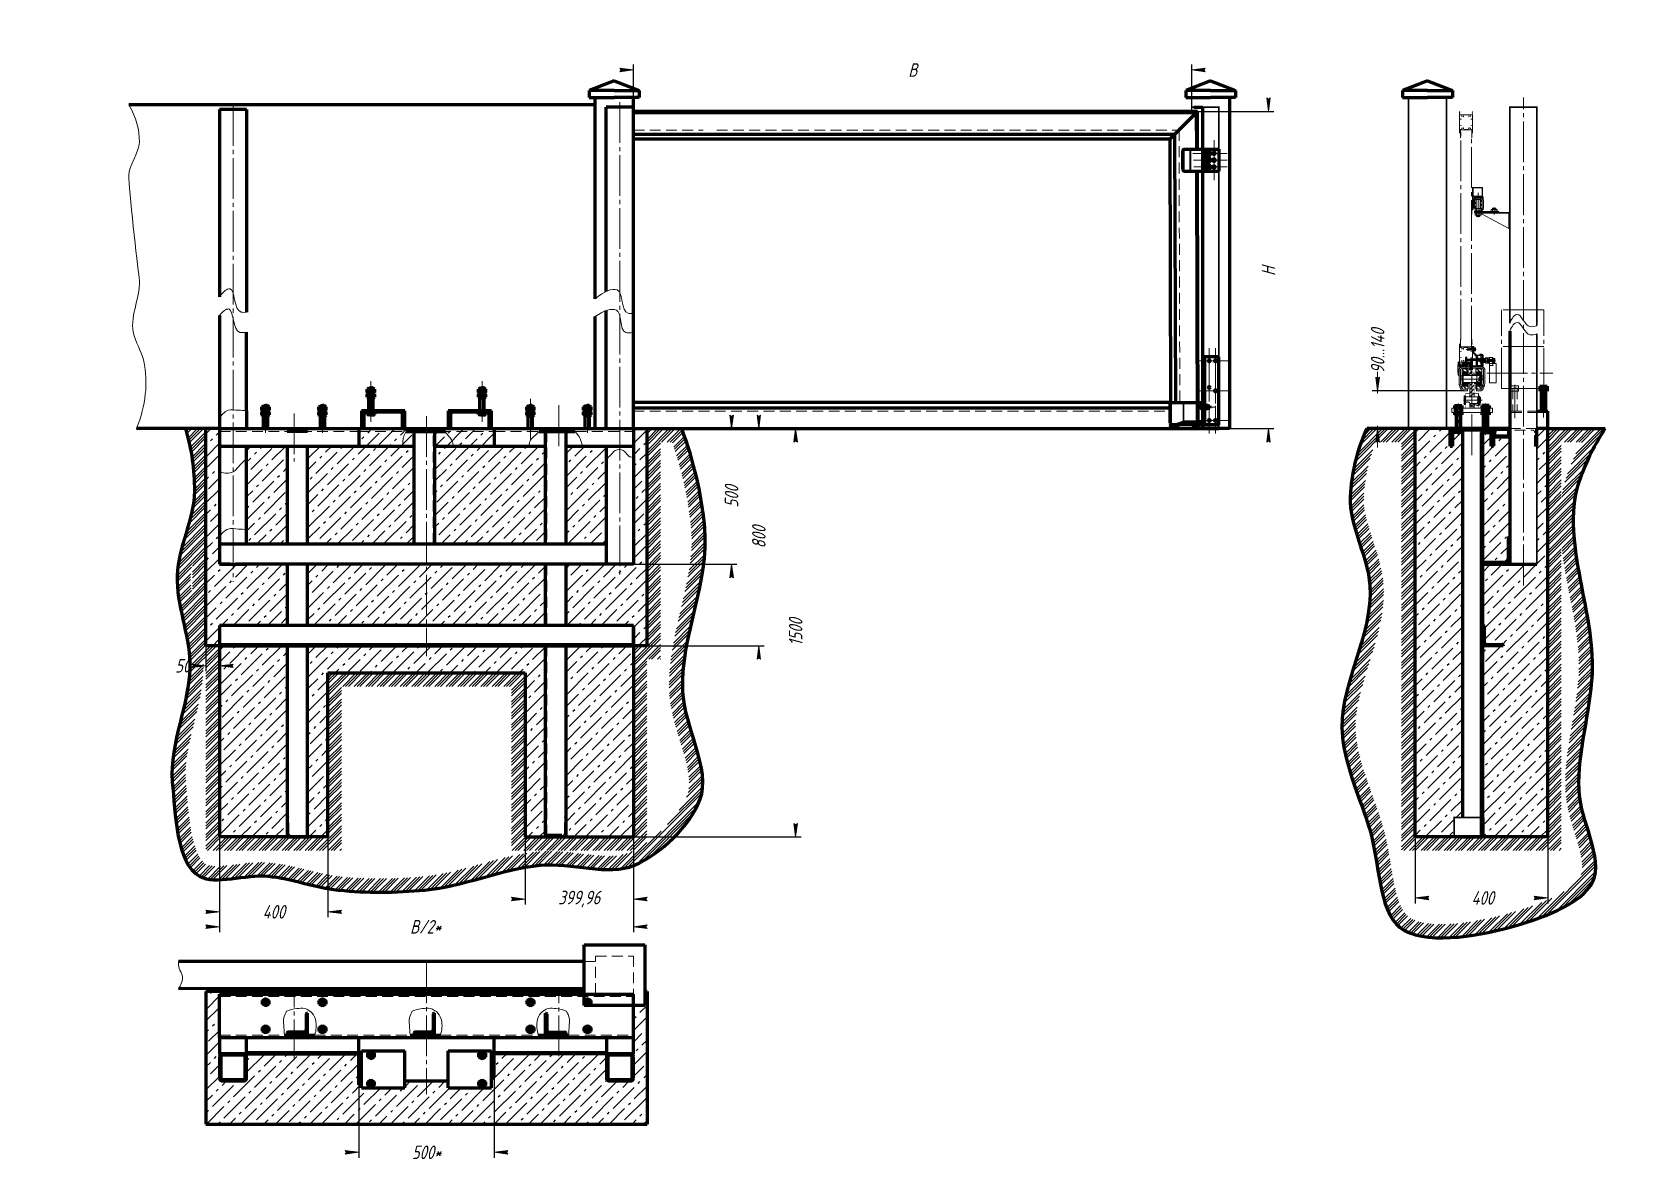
# Model space of a CAD drawing. Header units: millimetres. Extents: x 0 to 594, y 0 to 420.
import ezdxf

# ---------------------------------------------------------------- set-up
doc = ezdxf.new("R2010")
doc.units = ezdxf.units.MM
for name, pattern in [('K5LT32768', [0]), ('K5LT_AXLED', [19.5, 15, -1.5, 1.5, -1.5]), ('K5LT_BASIC', [0]), ('K5LT_DASHED', [6, 4, -2]), ('K5LT_THIN', [0]), ('K5LT_THIN_INCLUDED_TO_HATCHING', [0])]:
    doc.linetypes.add(name, pattern=pattern)
doc.layers.add('LAYER', color=7, linetype='Continuous')
doc.layers.add('Системный слой', color=7, linetype='Continuous')
doc.styles.add('KDIMTEXTSTYLE', font='GOST_AU.SHX', dxfattribs={"width": 0.96, "oblique": 15, "height": 5})
doc.dimstyles.new('KDIMSTYLE (0.10)', dxfattribs={"dimtxt": 5, "dimasz": 1, "dimexe": 2, "dimexo": 0, "dimgap": 1, "dimtad": 1, "dimlfac": 10, "dimtxsty": 'KDIMTEXTSTYLE', "dimsah": 1, "dimcen": 0, "dimdle": 1, "dimadec": 0, "dimazin": 0, "dimtfac": 0.667, "dimtmove": 0, "dimatfit": 3, "dimfxl": 1, "dimtvp": 1, "dimtolj": 1, "dimtzin": 0, "dimarcsym": 0})
pattern_1 = [(45, (0, 0), (-1.4142136, 1.4142136), [])]
pattern_2 = [(-45, (0, 0), (0.7071068, 0.7071068), [])]
pattern_3 = [(45, (0, 0), (-2.12132, 2.12132), [])]
pattern_4 = [(45, (0, 0), (-0.7071068, 0.7071068), [])]
pattern_5 = [(-45, (0, 0), (0.3535534, 0.3535534), [])]
pattern_6 = [(45, (0, 0), (-0.3535534, 0.3535534), [])]
pattern_7 = [(45, (0, 0), (-4.24264, 4.24264), [11, -5]), (45, (9.1924, 9.1924), (-4.24264, 4.24264), [1, -15]), (45, (3.5355, 7.778), (-4.24264, 4.24264), [11, -5]), (45, (12.728, 16.9706), (-4.24264, 4.24264), [1, -15])]

msp = doc.modelspace()

# ---------------------------------------------------------------- blocks, each defined once
blk = doc.blocks.new('U0')
at = {"layer": 'Системный слой', "color": 5, "linetype": 'K5LT_BASIC', "lineweight": 60, "true_color": 0x0000ff}
for p, q in [((69.58, 42.48), (69.58, 34.48)), ((78.08, 42.98), (70.08, 42.98)), ((78.58, 34.48), (78.58, 42.48)), ((70.08, 33.98), (78.08, 33.98))]:
    blk.add_line(p, q, dxfattribs=at)
for centre, start, end in [((70.08, 42.48), 90, 180), ((78.08, 42.48), 0, 90), ((70.08, 34.48), 180, 270), ((78.08, 34.48), 270, 0)]:
    blk.add_arc(centre, 0.5, start, end, dxfattribs=at)
blk = doc.blocks.new('U1')
at = {"layer": 'Системный слой', "color": 5, "linetype": 'K5LT_BASIC', "lineweight": 60, "true_color": 0x0000ff}
for p, q in [((69.08, 42.48), (69.08, 34.48)), ((78.08, 43.48), (70.08, 43.48)), ((79.08, 34.48), (79.08, 42.48)), ((70.08, 33.48), (78.08, 33.48))]:
    blk.add_line(p, q, dxfattribs=at)
for centre, start, end in [((70.08, 42.48), 90, 180), ((78.08, 42.48), 0, 90), ((70.08, 34.48), 180, 270), ((78.08, 34.48), 270, 0)]:
    blk.add_arc(centre, 1, start, end, dxfattribs=at)
blk = doc.blocks.new('U2')
at = {"layer": 'Системный слой', "color": 5, "linetype": 'K5LT_BASIC', "lineweight": 60, "true_color": 0x0000ff}
for p, q in [((212.27, 42.48), (212.27, 34.48)), ((220.77, 42.98), (212.77, 42.98)), ((221.27, 34.48), (221.27, 42.48)), ((212.77, 33.98), (220.77, 33.98))]:
    blk.add_line(p, q, dxfattribs=at)
for centre, start, end in [((212.77, 42.48), 90, 180), ((220.77, 42.48), 0, 90), ((212.77, 34.48), 180, 270), ((220.77, 34.48), 270, 0)]:
    blk.add_arc(centre, 0.5, start, end, dxfattribs=at)
blk = doc.blocks.new('U3')
at = {"layer": 'Системный слой', "color": 5, "linetype": 'K5LT_BASIC', "lineweight": 60, "true_color": 0x0000ff}
for p, q in [((211.77, 42.48), (211.77, 34.48)), ((220.77, 43.48), (212.77, 43.48)), ((221.77, 34.48), (221.77, 42.48)), ((212.77, 33.48), (220.77, 33.48))]:
    blk.add_line(p, q, dxfattribs=at)
for centre, start, end in [((212.77, 42.48), 90, 180), ((220.77, 42.48), 0, 90), ((212.77, 34.48), 180, 270), ((220.77, 34.48), 270, 0)]:
    blk.add_arc(centre, 1, start, end, dxfattribs=at)
blk = doc.blocks.new('U4')
at = {"layer": 'Системный слой', "color": 5, "linetype": 'K5LT_BASIC', "lineweight": 60, "true_color": 0x0000ff}
for p, q in [((544.95, 273.89), (538.95, 273.89)), ((538.95, 273.89), (538.95, 270.89)), ((544.95, 270.89), (544.95, 273.89)), ((538.95, 270.89), (544.95, 270.89))]:
    blk.add_line(p, q, dxfattribs=at)
blk = doc.blocks.new('U5')
at = {"layer": 'Системный слой', "color": 5, "linetype": 'K5LT_BASIC', "lineweight": 60, "true_color": 0x0000ff}
for p, q in [((221.77, 201.39), (69.08, 201.39)), ((69.08, 201.39), (69.08, 193.89)), ((221.77, 193.89), (221.77, 201.39)), ((69.08, 193.89), (221.77, 193.89))]:
    blk.add_line(p, q, dxfattribs=at)
blk = doc.blocks.new('U6')
at = {"layer": 'Системный слой', "color": 5, "linetype": 'K5LT_BASIC', "lineweight": 60, "true_color": 0x0000ff}
for p, q in [((203.57, 61.28), (203.57, 83.68)), ((203.57, 83.68), (225.97, 83.68)), ((225.97, 83.68), (225.97, 61.28)), ((225.97, 61.28), (203.57, 61.28))]:
    blk.add_line(p, q, dxfattribs=at)
blk = doc.blocks.new('U7')
at = {"layer": 'Системный слой', "color": 7, "linetype": 'K5LT_DASHED', "lineweight": 18}
for p, q in [((207.77, 65.48), (207.77, 79.48)), ((207.77, 79.48), (221.77, 79.48)), ((221.77, 79.48), (221.77, 65.48)), ((221.77, 65.48), (207.77, 65.48))]:
    blk.add_line(p, q, dxfattribs=at)
blk = doc.blocks.new('U8')
at = {"layer": 'Системный слой', "color": 30, "linetype": 'K5LT_AXLED', "lineweight": 18, "true_color": 0xff8000}
for p, q in [((532.15, 355), (534.42, 355)), ((532.15, 354.2), (532.15, 355)), ((534.42, 354.2), (532.15, 354.2)), ((534.42, 355), (534.42, 354.2))]:
    blk.add_line(p, q, dxfattribs=at)
blk = doc.blocks.new('U9')
at = {"layer": 'Системный слой', "color": 30, "linetype": 'K5LT_AXLED', "lineweight": 18, "true_color": 0xff8000}
for p, q in [((532, 354.2), (534.6, 354.2)), ((532, 353.92), (532, 354.2)), ((534.6, 353.92), (532, 353.92)), ((534.6, 354.2), (534.6, 353.92))]:
    blk.add_line(p, q, dxfattribs=at)
blk = doc.blocks.new('U10')
at = {"layer": 'Системный слой', "color": 30, "linetype": 'K5LT_AXLED', "lineweight": 18, "true_color": 0xff8000}
for p, q in [((534.6, 353.62), (532, 353.62)), ((532, 353.62), (532, 353.33)), ((532, 353.33), (534.6, 353.33)), ((534.6, 353.33), (534.6, 353.62))]:
    blk.add_line(p, q, dxfattribs=at)
blk = doc.blocks.new('U11')
at = {"layer": 'Системный слой', "color": 30, "linetype": 'K5LT_AXLED', "lineweight": 18, "true_color": 0xff8000}
for p, q in [((534.42, 353.33), (532.15, 353.33)), ((532.15, 353.33), (532.15, 352.53)), ((532.15, 352.53), (534.42, 352.53)), ((534.42, 352.53), (534.42, 353.33))]:
    blk.add_line(p, q, dxfattribs=at)
blk = doc.blocks.new('U12')
at = {"layer": 'Системный слой', "color": 30, "linetype": 'K5LT_AXLED', "lineweight": 18, "true_color": 0xff8000}
for p, q in [((540.32, 354.72), (538.05, 354.72)), ((538.05, 354.72), (538.05, 353.92)), ((538.05, 353.92), (540.32, 353.92)), ((540.32, 353.92), (540.32, 354.72))]:
    blk.add_line(p, q, dxfattribs=at)
blk = doc.blocks.new('KDIMARROW_01')
at = {"layer": 'LAYER'}
blk.add_hatch(color=0, dxfattribs=at).paths.add_polyline_path([(0, 0), (-5, 0.66), (-4.5, 0), (-5, -0.66)])
at = {"layer": 'LAYER', "color": 0, "linetype": 'K5LT_THIN', "lineweight": 18}
for p, q in [((-4.5, 0), (-5, 0.66)), ((-5, 0.66), (0, 0)), ((0, 0), (-5, -0.66)), ((-5, -0.66), (-4.5, 0))]:
    blk.add_line(p, q, dxfattribs=at)
at = {"layer": 'Системный слой', "color": 0, "linetype": 'K5LT_THIN', "lineweight": 18}
blk.add_line((0, 0), (-1, 0), dxfattribs=at)
blk = doc.blocks.new('KDIMARROW_02')
at = {"layer": 'LAYER'}
blk.add_hatch(color=0, dxfattribs=at).paths.add_polyline_path([(4.5, 0), (5, 0.66), (0, 0), (5, -0.66)])
at = {"layer": 'LAYER', "color": 0, "linetype": 'K5LT_THIN', "lineweight": 18}
for p, q in [((5, 0.66), (0, 0)), ((0, 0), (5, -0.66)), ((0, 0), (7, 0)), ((4.5, 0), (5, 0.66)), ((5, -0.66), (4.5, 0))]:
    blk.add_line(p, q, dxfattribs=at)
at = {"layer": 'Системный слой', "color": 0, "linetype": 'K5LT_THIN', "lineweight": 18}
blk.add_line((0, 0), (-1, 0), dxfattribs=at)
blk = doc.blocks.new('U13')
at = {"layer": 'Системный слой', "color": 30, "linetype": 'K5LT_AXLED', "lineweight": 18, "true_color": 0xff8000}
for q in [(436.42, 303.61), (430.88, 298.86), (441.18, 298.86), (436.42, 273.61)]:
    blk.add_line((436.42, 298.86), q, dxfattribs=at)
blk = doc.blocks.new('U14')
at = {"layer": 'Системный слой', "color": 30, "linetype": 'K5LT_AXLED', "lineweight": 18, "true_color": 0xff8000}
for q in [(434.12, 303.61), (429.37, 298.86), (438.88, 298.86), (434.12, 273.61)]:
    blk.add_line((434.12, 298.86), q, dxfattribs=at)
blk = doc.blocks.new('U15')
at = {"layer": 'Системный слой', "color": 30, "linetype": 'K5LT_AXLED', "lineweight": 18, "true_color": 0xff8000}
for q in [(436.42, 292.61), (429.45, 287.86), (436.42, 283.1), (441.18, 287.86)]:
    blk.add_line((436.42, 287.86), q, dxfattribs=at)
blk = doc.blocks.new('U16')
at = {"layer": 'Системный слой', "color": 30, "linetype": 'K5LT_AXLED', "lineweight": 18, "true_color": 0xff8000}
for q in [(436.42, 281.61), (430.88, 276.86), (436.42, 272.1), (441.18, 276.86)]:
    blk.add_line((436.42, 276.86), q, dxfattribs=at)
blk = doc.blocks.new('U17')
at = {"layer": 'Системный слой', "color": 30, "linetype": 'K5LT_AXLED', "lineweight": 18, "true_color": 0xff8000}
for q in [(434.12, 281.61), (429.37, 276.86), (434.12, 272.1), (438.88, 276.86)]:
    blk.add_line((434.12, 276.86), q, dxfattribs=at)
blk = doc.blocks.new('U18')
at = {"layer": 'Системный слой', "color": 7, "linetype": 'K5LT32768', "lineweight": 18}
for p, q in [((56.6, 273.73), (56.76, 273.89)), ((56.84, 272.9), (57.83, 273.89)), ((57.06, 272.06), (58.89, 273.89)), ((57.49, 270.37), (61.01, 273.89)), ((57.7, 269.51), (62.07, 273.89)), ((57.89, 268.65), (63.13, 273.89)), ((226.76, 267.81), (232.83, 273.89)), ((226.76, 272.05), (228.59, 273.89)), ((226.76, 264.63), (236.02, 273.89)), ((226.76, 268.87), (231.77, 273.89)), ((226.76, 273.11), (227.53, 273.89)), ((226.76, 265.69), (234.96, 273.89)), ((226.76, 269.93), (230.71, 273.89)), ((232.08, 268.89), (237.08, 273.89)), ((234.2, 268.89), (239.2, 273.89)), ((235.26, 268.89), (239.73, 273.36)), ((58.26, 266.9), (64.08, 272.72)), ((58.43, 266.01), (64.08, 271.66)), ((58.6, 265.11), (64.08, 270.6)), ((58.9, 263.29), (64.08, 268.48)), ((59.03, 262.37), (64.08, 267.42)), ((226.76, 263.57), (231.76, 268.57)), ((236.11, 268.67), (240.02, 272.58)), ((236.65, 267.09), (240.58, 271.02)), ((236.91, 266.29), (240.85, 270.24)), ((237.17, 265.49), (241.13, 269.45)), ((237.68, 263.88), (241.66, 267.86)), ((59.16, 261.43), (64.08, 266.36)), ((59.39, 259.54), (64.08, 264.24)), ((59.48, 258.57), (64.08, 263.17)), ((59.57, 257.6), (64.08, 262.11)), ((226.76, 261.44), (231.76, 266.44)), ((226.76, 260.38), (231.76, 265.38)), ((226.76, 259.32), (231.76, 264.32)), ((226.76, 257.2), (231.76, 262.2)), ((237.93, 263.07), (241.92, 267.06)), ((238.17, 262.25), (242.17, 266.26)), ((238.65, 260.61), (242.68, 264.64)), ((238.88, 259.78), (242.92, 263.82)), ((239.1, 258.94), (243.16, 263)), ((59.71, 255.62), (64.08, 259.99)), ((59.76, 254.61), (64.08, 258.93)), ((59.8, 253.58), (64.08, 257.87)), ((59.83, 251.5), (64.08, 255.75)), ((226.76, 256.14), (231.76, 261.14)), ((226.76, 255.08), (231.76, 260.08)), ((226.76, 252.96), (231.76, 257.96)), ((226.76, 251.9), (231.76, 256.9)), ((226.76, 250.84), (231.76, 255.84)), ((239.54, 257.26), (243.63, 261.35)), ((239.76, 256.41), (243.86, 260.51)), ((239.96, 255.56), (244.08, 259.68)), ((240.37, 253.84), (244.52, 257.99)), ((240.56, 252.97), (244.73, 257.14)), ((240.75, 252.1), (244.93, 256.28)), ((59.36, 245.73), (64.08, 250.45)), ((59.55, 246.97), (64.08, 251.51)), ((59.78, 249.32), (64.08, 253.63)), ((59.82, 250.43), (64.08, 254.69)), ((226.76, 248.72), (231.76, 253.72)), ((226.76, 247.66), (231.76, 252.66)), ((226.76, 246.6), (231.76, 251.6)), ((241.11, 250.34), (245.33, 254.56)), ((241.28, 249.46), (245.52, 253.69)), ((241.45, 248.56), (245.71, 252.82)), ((241.77, 246.76), (246.07, 251.06)), ((241.92, 245.85), (246.24, 250.17)), ((57.75, 238.81), (64.08, 245.14)), ((58.15, 240.27), (64.08, 246.2)), ((58.52, 241.7), (64.08, 247.26)), ((59.13, 244.43), (64.08, 249.39)), ((226.76, 244.47), (231.76, 249.47)), ((226.76, 243.41), (231.76, 248.41)), ((226.76, 242.35), (231.76, 247.35)), ((226.76, 240.23), (231.76, 245.23)), ((226.76, 239.17), (231.76, 244.17)), ((242.07, 244.94), (246.4, 249.27)), ((242.34, 243.09), (246.72, 247.47)), ((242.47, 242.15), (246.87, 246.56)), ((242.59, 241.21), (247.02, 245.64)), ((242.81, 239.32), (247.29, 243.79)), ((54.76, 228.39), (64.08, 237.72)), ((55.13, 229.82), (64.08, 238.78)), ((55.97, 232.78), (64.08, 240.9)), ((56.42, 234.29), (64.08, 241.96)), ((56.87, 235.81), (64.08, 243.02)), ((226.76, 238.11), (231.76, 243.11)), ((226.76, 235.99), (231.76, 240.99)), ((226.76, 234.93), (231.76, 239.93)), ((226.76, 233.87), (231.76, 238.87)), ((242.91, 238.36), (247.42, 242.86)), ((243.01, 237.39), (247.54, 241.92)), ((243.16, 235.43), (247.76, 240.03)), ((243.21, 234.41), (247.87, 239.07)), ((243.24, 233.38), (247.96, 238.1)), ((53.57, 221.9), (64.08, 232.42)), ((53.72, 223.11), (64.08, 233.48)), ((53.9, 224.36), (64.08, 234.54)), ((54.43, 227), (64.08, 236.66)), ((226.76, 231.75), (231.76, 236.75)), ((226.76, 230.69), (231.76, 235.69)), ((226.76, 229.62), (231.76, 234.62)), ((226.76, 227.5), (231.76, 232.5)), ((242.92, 226.7), (248.24, 232.01)), ((243.11, 229.01), (248.22, 234.12)), ((243.18, 230.14), (248.19, 235.14)), ((243.22, 231.24), (248.13, 236.15)), ((53.43, 219.64), (64.08, 230.29)), ((59.08, 224.23), (64.08, 229.23)), ((59.08, 223.17), (64.08, 228.17)), ((59.08, 221.05), (64.08, 226.05)), ((226.76, 226.44), (231.76, 231.44)), ((226.76, 225.38), (231.76, 230.38)), ((226.76, 223.26), (231.76, 228.26)), ((226.76, 222.2), (231.76, 227.2)), ((226.76, 221.14), (231.76, 226.14)), ((242.05, 220.53), (247.91, 226.39)), ((242.27, 221.8), (248.02, 227.55)), ((242.64, 224.29), (248.17, 229.82)), ((242.79, 225.5), (248.21, 230.93)), ((53.42, 218.57), (58.93, 224.08)), ((53.44, 217.52), (58.72, 222.81)), ((53.55, 215.52), (58.47, 220.44)), ((59.08, 219.99), (64.08, 224.99)), ((59.08, 218.93), (64.08, 223.93)), ((59.08, 216.81), (64.08, 221.81)), ((59.08, 215.75), (64.08, 220.75)), ((226.76, 219.02), (231.76, 224.02)), ((226.76, 217.96), (231.76, 222.96)), ((226.76, 216.9), (231.76, 221.9)), ((240.73, 213.9), (247.08, 220.25)), ((241.02, 215.25), (247.28, 221.51)), ((241.3, 216.6), (247.47, 222.76)), ((241.82, 219.23), (247.79, 225.2)), ((53.64, 214.54), (58.42, 219.33)), ((53.74, 213.59), (58.42, 218.26)), ((54, 211.72), (58.51, 216.23)), ((54.14, 210.81), (58.59, 215.25)), ((54.3, 209.9), (58.69, 214.3)), ((54.81, 207.23), (64.08, 216.51)), ((54.99, 206.35), (64.08, 215.45)), ((59.08, 214.69), (64.08, 219.69)), ((59.08, 212.57), (64.08, 217.57)), ((226.76, 214.78), (231.76, 219.78)), ((226.76, 213.71), (231.76, 218.71)), ((226.76, 212.65), (231.76, 217.65)), ((226.76, 210.53), (231.76, 215.53)), ((226.76, 209.47), (231.76, 214.47)), ((239.48, 208.4), (246.08, 215.01)), ((239.8, 209.79), (246.35, 216.34)), ((240.12, 211.16), (246.61, 217.66)), ((54.63, 208.11), (58.95, 212.43)), ((55.37, 204.6), (64.08, 213.32)), ((55.56, 203.73), (64.08, 212.26)), ((55.75, 202.87), (64.08, 211.2)), ((56.13, 201.13), (64.08, 209.08)), ((56.32, 200.26), (64.08, 208.02)), ((226.76, 208.41), (231.76, 213.41)), ((226.76, 206.29), (231.76, 211.29)), ((226.76, 205.23), (231.76, 210.23)), ((226.76, 204.17), (231.76, 209.17)), ((238.19, 202.88), (244.88, 209.56)), ((238.51, 204.25), (245.19, 210.94)), ((238.83, 205.63), (245.5, 212.31)), ((56.51, 199.38), (64.08, 206.96)), ((56.87, 197.63), (64.08, 204.84)), ((57.04, 196.74), (64.08, 203.78)), ((57.21, 195.84), (64.08, 202.72)), ((226.76, 202.05), (231.76, 207.05)), ((226.76, 200.99), (231.76, 205.99)), ((226.76, 199.93), (231.76, 204.93)), ((226.76, 197.8), (231.76, 202.8)), ((237.01, 197.45), (243.59, 204.03)), ((237.29, 198.79), (243.91, 205.41)), ((237.58, 200.14), (244.24, 206.8)), ((57.52, 194.03), (64.08, 200.6)), ((57.66, 193.11), (64.08, 199.54)), ((57.78, 192.17), (64.08, 198.47)), ((57.99, 190.26), (64.08, 196.35)), ((221.74, 188.55), (231.76, 198.56)), ((221.74, 187.49), (231.76, 197.5)), ((221.74, 186.43), (231.76, 196.44)), ((226.76, 196.74), (231.76, 201.74)), ((226.76, 195.68), (231.76, 200.68)), ((236.05, 192.25), (242.35, 198.55)), ((236.27, 193.53), (242.65, 199.91)), ((236.5, 194.82), (242.95, 201.28)), ((58.06, 189.27), (64.08, 195.29)), ((58.07, 183.97), (67.98, 193.89)), ((58.12, 188.27), (64.08, 194.23)), ((58.12, 185.09), (66.92, 193.89)), ((58.15, 186.18), (65.86, 193.89)), ((64.08, 187.87), (69.08, 192.87)), ((64.08, 186.81), (69.08, 191.81)), ((64.08, 185.75), (69.08, 190.75)), ((221.74, 184.31), (231.76, 194.32)), ((221.74, 190.67), (224.96, 193.89)), ((221.74, 191.73), (223.9, 193.89)), ((221.74, 192.79), (222.84, 193.89)), ((227.38, 188.89), (231.76, 193.26)), ((228.44, 188.89), (231.76, 192.2)), ((235.14, 184.97), (240.87, 190.7)), ((235.36, 187.32), (241.3, 193.25)), ((235.51, 188.52), (241.54, 194.55)), ((235.67, 189.75), (241.79, 195.87)), ((57.55, 179.21), (63.11, 184.78)), ((57.72, 180.44), (63.15, 185.87)), ((57.87, 181.65), (63.15, 186.93)), ((64.08, 183.63), (69.08, 188.63)), ((64.08, 182.56), (69.08, 187.56)), ((64.08, 181.5), (69.08, 186.5)), ((64.08, 179.38), (69.08, 184.38)), ((221.74, 183.25), (226.74, 188.25)), ((221.74, 182.19), (226.74, 187.19)), ((221.74, 180.06), (226.74, 185.06)), ((230.57, 188.89), (231.76, 190.08)), ((231.63, 188.89), (231.76, 189.02)), ((234.9, 179.43), (240.13, 184.66)), ((234.91, 180.5), (240.23, 185.83)), ((234.98, 182.7), (240.51, 188.22)), ((235.05, 183.83), (240.68, 189.45)), ((56.58, 174), (62.72, 180.14)), ((56.86, 175.34), (62.86, 181.34)), ((57.12, 176.66), (62.97, 182.51)), ((64.08, 178.32), (69.08, 183.32)), ((64.08, 177.26), (69.08, 182.26)), ((64.08, 175.14), (69.08, 180.14)), ((64.08, 174.08), (69.08, 179.08)), ((109.08, 175.59), (117.38, 183.89)), ((109.08, 179.83), (113.14, 183.89)), ((109.08, 176.65), (116.32, 183.89)), ((109.08, 180.9), (112.08, 183.89)), ((109.08, 177.71), (115.26, 183.89)), ((109.08, 181.96), (111.01, 183.89)), ((109.08, 173.47), (114.08, 178.47)), ((114.5, 178.89), (119.5, 183.89)), ((115.56, 178.89), (120.56, 183.89)), ((116.62, 178.89), (121.62, 183.89)), ((118.74, 178.89), (123.74, 183.89)), ((119.8, 178.89), (124.8, 183.89)), ((120.86, 178.89), (125.86, 183.89)), ((122.99, 178.89), (127.99, 183.89)), ((124.05, 178.89), (129.05, 183.89)), ((125.11, 178.89), (130.11, 183.89)), ((127.23, 178.89), (132.23, 183.89)), ((128.29, 178.89), (133.29, 183.89)), ((129.35, 178.89), (134.35, 183.89)), ((131.47, 178.89), (136.47, 183.89)), ((132.53, 178.89), (137.53, 183.89)), ((133.59, 178.89), (138.59, 183.89)), ((135.71, 178.89), (140.71, 183.89)), ((136.77, 178.89), (141.77, 183.89)), ((137.83, 178.89), (142.83, 183.89)), ((139.96, 178.89), (144.96, 183.89)), ((141.02, 178.89), (146.02, 183.89)), ((142.08, 178.89), (147.08, 183.89)), ((144.2, 178.89), (149.2, 183.89)), ((145.26, 178.89), (150.26, 183.89)), ((146.32, 178.89), (151.32, 183.89)), ((148.44, 178.89), (153.44, 183.89)), ((149.5, 178.89), (154.5, 183.89)), ((150.56, 178.89), (155.56, 183.89)), ((152.68, 178.89), (157.68, 183.89)), ((153.74, 178.89), (158.74, 183.89)), ((154.81, 178.89), (159.81, 183.89)), ((156.93, 178.89), (161.93, 183.89)), ((157.99, 178.89), (162.99, 183.89)), ((159.05, 178.89), (164.05, 183.89)), ((161.17, 178.89), (166.17, 183.89)), ((162.23, 178.89), (167.23, 183.89)), ((163.29, 178.89), (168.29, 183.89)), ((165.41, 178.89), (170.41, 183.89)), ((166.47, 178.89), (171.47, 183.89)), ((167.53, 178.89), (172.53, 183.89)), ((169.65, 178.89), (174.65, 183.89)), ((170.71, 178.89), (175.71, 183.89)), ((171.78, 178.89), (176.78, 183.89)), ((173.9, 178.89), (178.9, 183.89)), ((174.96, 178.89), (179.96, 183.89)), ((176.02, 178.89), (181.02, 183.89)), ((176.75, 177.49), (181.75, 182.49)), ((176.75, 176.43), (181.75, 181.43)), ((176.75, 175.37), (181.75, 180.37)), ((176.75, 173.25), (181.75, 178.25)), ((221.74, 179), (226.74, 184)), ((221.74, 177.94), (226.74, 182.94)), ((221.74, 175.82), (226.74, 180.82)), ((221.74, 174.76), (226.74, 179.76)), ((221.74, 173.7), (226.74, 178.7)), ((234.91, 178.38), (240.04, 183.51)), ((234.98, 176.33), (239.93, 181.28)), ((235.05, 175.34), (239.91, 180.19)), ((235.15, 174.38), (239.9, 179.13)), ((54.58, 165.64), (61.35, 172.4)), ((55.28, 168.46), (61.91, 175.08)), ((55.63, 169.86), (62.15, 176.39)), ((55.96, 171.26), (62.37, 177.67)), ((64.08, 173.02), (69.08, 178.02)), ((64.08, 170.9), (69.08, 175.9)), ((64.08, 169.84), (69.08, 174.84)), ((64.08, 168.78), (69.08, 173.78)), ((109.08, 172.41), (114.08, 177.41)), ((109.08, 171.35), (114.08, 176.35)), ((109.08, 169.23), (114.08, 174.23)), ((109.08, 168.17), (114.08, 173.17)), ((176.75, 172.19), (181.75, 177.19)), ((176.75, 171.13), (181.75, 176.13)), ((176.75, 169.01), (181.75, 174.01)), ((176.75, 167.95), (181.75, 172.95)), ((221.74, 171.58), (226.74, 176.58)), ((221.74, 170.52), (226.74, 175.52)), ((221.74, 169.46), (226.74, 174.46)), ((221.74, 167.34), (226.74, 172.34)), ((235.4, 172.51), (239.95, 177.06)), ((235.55, 171.6), (240.01, 176.06)), ((235.72, 170.71), (240.1, 175.09)), ((236.09, 168.95), (240.35, 173.22)), ((236.29, 168.09), (240.51, 172.31)), ((53.25, 160.07), (60.03, 166.85)), ((53.89, 162.83), (60.72, 169.65)), ((54.23, 164.23), (61.04, 171.04)), ((64.08, 166.65), (69.08, 171.65)), ((64.08, 165.59), (69.08, 170.59)), ((64.08, 164.53), (69.08, 169.53)), ((64.08, 162.41), (69.08, 167.41)), ((64.08, 161.35), (69.08, 166.35)), ((109.08, 167.11), (114.08, 172.11)), ((109.08, 164.99), (114.08, 169.99)), ((109.08, 163.93), (114.08, 168.93)), ((109.08, 162.86), (114.08, 167.86)), ((176.75, 166.89), (181.75, 171.89)), ((176.75, 164.77), (181.75, 169.77)), ((176.75, 163.71), (181.75, 168.71)), ((176.75, 162.64), (181.75, 167.64)), ((221.74, 166.28), (226.74, 171.28)), ((221.74, 165.21), (226.74, 170.21)), ((221.74, 163.09), (226.74, 168.09)), ((221.74, 162.03), (226.74, 167.03)), ((236.5, 167.24), (240.68, 171.42)), ((236.94, 165.56), (241.05, 169.67)), ((237.17, 164.73), (241.26, 168.82)), ((237.4, 163.9), (241.47, 167.97)), ((52.23, 154.8), (58.65, 161.22)), ((52.69, 157.38), (59.33, 164.02)), ((52.96, 158.71), (59.68, 165.43)), ((64.08, 160.29), (69.08, 165.29)), ((64.08, 158.17), (69.08, 163.17)), ((64.08, 157.11), (69.08, 162.11)), ((64.08, 156.05), (69.08, 161.05)), ((109.08, 160.74), (114.08, 165.74)), ((109.08, 159.68), (114.08, 164.68)), ((109.08, 158.62), (114.08, 163.62)), ((109.08, 156.5), (114.08, 161.5)), ((109.08, 155.44), (114.08, 160.44)), ((176.75, 160.52), (181.75, 165.52)), ((176.75, 159.46), (181.75, 164.46)), ((176.75, 158.4), (181.75, 163.4)), ((176.75, 156.28), (181.75, 161.28)), ((221.74, 160.97), (226.74, 165.97)), ((221.74, 158.85), (226.74, 163.85)), ((221.74, 157.79), (226.74, 162.79)), ((221.74, 156.73), (226.74, 161.73)), ((237.88, 162.26), (241.92, 166.3)), ((238.13, 161.45), (242.15, 165.47)), ((238.38, 160.63), (242.39, 164.65)), ((238.87, 159.01), (242.88, 163.01)), ((239.13, 158.2), (243.12, 162.2)), ((239.37, 157.39), (243.37, 161.39)), ((51.58, 148.85), (57.25, 154.52)), ((51.65, 149.98), (57.48, 155.81)), ((51.88, 152.33), (58.02, 158.47)), ((52.04, 153.55), (58.33, 159.84)), ((64.08, 153.93), (69.08, 158.93)), ((64.08, 152.87), (69.08, 157.87)), ((64.08, 151.81), (69.08, 156.81)), ((64.08, 149.68), (69.08, 154.68)), ((109.08, 154.38), (114.08, 159.38)), ((109.08, 152.26), (114.08, 157.26)), ((109.08, 151.2), (114.08, 156.2)), ((109.08, 150.14), (114.08, 155.14)), ((176.75, 155.22), (181.75, 160.22)), ((176.75, 154.16), (181.75, 159.16)), ((176.75, 152.04), (181.75, 157.04)), ((176.75, 150.98), (181.75, 155.98)), ((176.75, 149.92), (181.75, 154.92)), ((221.74, 154.61), (226.74, 159.61)), ((221.74, 153.55), (226.74, 158.55)), ((221.74, 152.49), (226.74, 157.49)), ((221.74, 150.37), (226.74, 155.37)), ((239.87, 155.76), (243.87, 159.77)), ((240.11, 154.95), (244.12, 158.96)), ((240.35, 154.12), (244.37, 158.15)), ((240.82, 152.47), (244.86, 156.51)), ((241.04, 151.63), (245.1, 155.69)), ((241.25, 150.78), (245.34, 154.87)), ((51.55, 147.75), (57.05, 153.26)), ((51.56, 145.64), (56.75, 150.83)), ((51.6, 144.63), (56.64, 149.67)), ((51.68, 143.64), (56.58, 148.54)), ((64.08, 148.62), (69.08, 153.62)), ((64.08, 147.56), (69.08, 152.56)), ((64.08, 145.44), (69.08, 150.44)), ((64.08, 144.38), (69.08, 149.38)), ((109.08, 148.02), (114.08, 153.02)), ((109.08, 146.95), (114.08, 151.95)), ((109.08, 145.89), (114.08, 150.89)), ((109.08, 143.77), (114.08, 148.77)), ((176.75, 147.8), (181.75, 152.8)), ((176.75, 146.73), (181.75, 151.73)), ((176.75, 145.67), (181.75, 150.67)), ((176.75, 143.55), (181.75, 148.55)), ((221.74, 149.3), (226.74, 154.3)), ((221.74, 148.24), (226.74, 153.24)), ((221.74, 146.12), (226.74, 151.12)), ((221.74, 145.06), (226.74, 150.06)), ((221.74, 144), (226.74, 149)), ((241.64, 149.05), (245.79, 153.2)), ((241.82, 148.16), (246.01, 152.36)), ((241.97, 147.26), (246.22, 151.5)), ((242.22, 145.38), (246.6, 149.76)), ((242.29, 144.4), (246.77, 148.87)), ((51.84, 141.68), (56.54, 146.38)), ((51.92, 140.7), (56.57, 145.35)), ((52, 139.72), (56.64, 144.36)), ((64.08, 143.32), (69.08, 148.32)), ((64.08, 141.2), (69.08, 146.2)), ((64.08, 140.14), (69.08, 145.14)), ((64.08, 139.08), (69.08, 144.08)), ((109.08, 142.71), (114.08, 147.71)), ((109.08, 141.65), (114.08, 146.65)), ((109.08, 139.53), (114.08, 144.53)), ((109.08, 138.47), (114.08, 143.47)), ((176.75, 142.49), (181.75, 147.49)), ((176.75, 141.43), (181.75, 146.43)), ((176.75, 139.31), (181.75, 144.31)), ((176.75, 138.25), (181.75, 143.25)), ((221.74, 141.88), (226.74, 146.88)), ((221.74, 140.82), (226.74, 145.82)), ((221.74, 139.76), (226.74, 144.76)), ((221.74, 137.64), (226.74, 142.64)), ((241.28, 138.08), (247.31, 144.11)), ((241.88, 139.74), (247.26, 145.12)), ((242.16, 141.08), (247.17, 146.09)), ((242.32, 143.36), (246.92, 147.97)), ((52.15, 137.75), (56.8, 142.4)), ((52.23, 136.77), (56.88, 141.42)), ((52.32, 135.79), (56.96, 140.43)), ((52.49, 133.85), (57.11, 138.47)), ((52.58, 132.88), (57.19, 137.49)), ((64.08, 136.96), (69.08, 141.96)), ((64.08, 135.9), (69.08, 140.9)), ((64.08, 134.83), (69.08, 139.83)), ((64.08, 132.71), (69.08, 137.71)), ((64.08, 131.65), (69.08, 136.65)), ((109.08, 137.41), (114.08, 142.41)), ((109.08, 135.29), (114.08, 140.29)), ((109.08, 134.23), (114.08, 139.23)), ((109.08, 133.17), (114.08, 138.17)), ((176.75, 137.19), (181.75, 142.19)), ((176.75, 135.07), (181.75, 140.07)), ((176.75, 134.01), (181.75, 139.01)), ((176.75, 132.95), (181.75, 137.95)), ((219.58, 112.14), (246.96, 139.52)), ((221.74, 136.58), (226.74, 141.58)), ((221.74, 135.52), (226.74, 140.52)), ((221.74, 133.39), (226.74, 138.39)), ((221.74, 132.33), (226.74, 137.33)), ((234.36, 127.98), (247.17, 140.79)), ((238.64, 133.33), (247.28, 141.96)), ((52.68, 131.92), (57.27, 136.51)), ((52.9, 130.01), (57.45, 134.56)), ((53.02, 129.07), (57.54, 133.59)), ((53.14, 128.14), (57.64, 132.63)), ((53.42, 126.29), (57.85, 130.72)), ((64.08, 130.59), (69.08, 135.59)), ((64.08, 128.47), (69.08, 133.47)), ((64.08, 127.41), (69.08, 132.41)), ((64.08, 126.35), (69.08, 131.35)), ((109.08, 131.04), (114.08, 136.04)), ((109.08, 129.98), (114.08, 134.98)), ((109.08, 128.92), (114.08, 133.92)), ((109.08, 126.8), (114.08, 131.8)), ((109.08, 125.74), (114.08, 130.74)), ((176.75, 130.82), (181.75, 135.82)), ((176.75, 129.76), (181.75, 134.76)), ((176.75, 128.7), (181.75, 133.7)), ((176.75, 126.58), (181.75, 131.58)), ((221.74, 131.27), (226.74, 136.27)), ((221.74, 129.15), (226.74, 134.15)), ((221.74, 128.09), (226.74, 133.09)), ((221.74, 127.03), (226.74, 132.03)), ((222.87, 113.31), (246.02, 136.45)), ((224.96, 114.34), (245.13, 134.51)), ((227.49, 115.8), (243.82, 132.13)), ((53.57, 125.38), (57.97, 129.78)), ((53.73, 124.48), (58.09, 128.84)), ((54.08, 122.71), (58.37, 127)), ((54.28, 121.84), (58.52, 126.09)), ((54.48, 120.99), (58.68, 125.19)), ((64.08, 124.23), (69.08, 129.23)), ((64.08, 123.17), (69.08, 128.17)), ((64.08, 122.11), (69.08, 127.11)), ((64.08, 119.99), (69.08, 124.99)), ((104.91, 118.39), (114.08, 127.56)), ((105.97, 118.39), (114.08, 126.5)), ((107.03, 118.39), (114.08, 125.44)), ((109.08, 124.68), (114.08, 129.68)), ((176.75, 125.52), (181.75, 130.52)), ((176.75, 124.46), (181.75, 129.46)), ((176.75, 122.34), (181.75, 127.34)), ((176.75, 121.28), (181.75, 126.28)), ((176.75, 120.22), (181.75, 125.22)), ((217.34, 118.39), (226.74, 127.79)), ((218.22, 111.84), (231.91, 125.53)), ((219.46, 118.39), (226.74, 125.67)), ((221.74, 124.91), (226.74, 129.91)), ((221.74, 123.85), (226.74, 128.85)), ((54.94, 119.32), (59.04, 123.43)), ((55.18, 118.51), (59.24, 122.57)), ((55.45, 117.71), (59.46, 121.72)), ((56.03, 116.17), (59.93, 120.08)), ((56.35, 115.43), (60.2, 119.28)), ((64.08, 118.93), (69.08, 123.93)), ((64.61, 118.39), (69.61, 123.39)), ((66.73, 118.39), (71.73, 123.39)), ((67.79, 118.39), (72.79, 123.39)), ((68.85, 118.39), (73.85, 123.39)), ((70.97, 118.39), (75.97, 123.39)), ((72.03, 118.39), (77.03, 123.39)), ((73.09, 118.39), (78.09, 123.39)), ((75.21, 118.39), (80.21, 123.39)), ((76.27, 118.39), (81.27, 123.39)), ((77.33, 118.39), (82.33, 123.39)), ((79.46, 118.39), (84.46, 123.39)), ((80.52, 118.39), (85.52, 123.39)), ((81.58, 118.39), (86.58, 123.39)), ((83.7, 118.39), (88.7, 123.39)), ((84.76, 118.39), (89.76, 123.39)), ((85.82, 118.39), (90.82, 123.39)), ((87.94, 118.39), (92.94, 123.39)), ((89, 118.39), (94, 123.39)), ((90.06, 118.39), (95.06, 123.39)), ((92.18, 118.39), (97.18, 123.39)), ((93.24, 118.39), (98.24, 123.39)), ((94.31, 118.39), (99.31, 123.39)), ((96.43, 118.39), (101.43, 123.39)), ((97.49, 118.39), (102.49, 123.39)), ((98.55, 118.39), (103.55, 123.39)), ((100.67, 118.39), (105.67, 123.39)), ((101.73, 118.39), (106.73, 123.39)), ((102.79, 118.39), (107.79, 123.39)), ((109.15, 118.39), (114.08, 123.32)), ((110.21, 118.39), (114.08, 122.26)), ((111.28, 118.39), (114.08, 121.2)), ((113.4, 118.39), (114.08, 119.07)), ((177.04, 118.39), (182.04, 123.39)), ((178.1, 118.39), (183.1, 123.39)), ((179.16, 118.39), (184.16, 123.39)), ((181.28, 118.39), (186.28, 123.39)), ((182.34, 118.39), (187.34, 123.39)), ((183.4, 118.39), (188.4, 123.39)), ((185.52, 118.39), (190.52, 123.39)), ((186.58, 118.39), (191.58, 123.39)), ((187.64, 118.39), (192.64, 123.39)), ((189.76, 118.39), (194.76, 123.39)), ((190.83, 118.39), (195.83, 123.39)), ((191.89, 118.39), (196.89, 123.39)), ((194.01, 118.39), (199.01, 123.39)), ((195.07, 118.39), (200.07, 123.39)), ((196.13, 118.39), (201.13, 123.39)), ((198.25, 118.39), (203.25, 123.39)), ((199.31, 118.39), (204.31, 123.39)), ((200.37, 118.39), (205.37, 123.39)), ((202.49, 118.39), (207.49, 123.39)), ((203.55, 118.39), (208.55, 123.39)), ((204.61, 118.39), (209.61, 123.39)), ((206.74, 118.39), (211.74, 123.39)), ((207.8, 118.39), (212.8, 123.39)), ((208.86, 118.39), (213.86, 123.39)), ((210.98, 118.39), (215.98, 123.39)), ((212.04, 118.39), (217.04, 123.39)), ((213.1, 118.39), (218.1, 123.39)), ((215.22, 118.39), (220.22, 123.39)), ((216.28, 118.39), (221.28, 123.39)), ((216.95, 111.64), (226.74, 121.42)), ((220.52, 118.39), (226.74, 124.61)), ((221.58, 118.39), (226.74, 123.55)), ((56.68, 114.71), (60.48, 118.5)), ((57.43, 113.33), (61.12, 117.02)), ((57.84, 112.68), (61.48, 116.32)), ((58.27, 112.05), (61.87, 115.65)), ((59.23, 110.89), (62.77, 114.43)), ((59.76, 110.35), (63.29, 113.89)), ((60.32, 109.86), (63.89, 113.43)), ((68.7, 107.63), (74.19, 113.12)), ((69.8, 107.67), (75.41, 113.27)), ((70.94, 107.75), (76.62, 113.43)), ((73.29, 107.98), (79.02, 113.71)), ((74.5, 108.12), (80.2, 113.83)), ((75.71, 108.27), (81.36, 113.92)), ((78.13, 108.57), (83.59, 114.04)), ((79.33, 108.71), (84.67, 114.05)), ((80.51, 108.83), (85.71, 114.04)), ((82.8, 109), (87.7, 113.9)), ((83.9, 109.05), (88.66, 113.8)), ((84.97, 109.05), (89.6, 113.68)), ((86.99, 108.95), (91.44, 113.4)), ((87.95, 108.85), (92.34, 113.24)), ((88.89, 108.73), (93.24, 113.08)), ((157.27, 106.05), (164.32, 113.1)), ((158.68, 106.4), (165.79, 113.5)), ((161.56, 107.15), (168.72, 114.31)), ((163.02, 107.55), (170.17, 114.7)), ((164.48, 107.95), (171.61, 115.08)), ((167.42, 108.77), (174.44, 115.79)), ((168.88, 109.17), (175.82, 116.11)), ((170.34, 109.57), (177.19, 116.42)), ((173.22, 110.33), (179.85, 116.96)), ((174.64, 110.69), (181.15, 117.19)), ((176.04, 111.03), (182.42, 117.41)), ((178.78, 111.65), (184.89, 117.75)), ((180.11, 111.92), (186.09, 117.89)), ((181.42, 112.17), (187.26, 118.01)), ((183.96, 112.58), (189.51, 118.13)), ((185.19, 112.75), (190.58, 118.15)), ((186.4, 112.9), (191.64, 118.14)), ((188.71, 113.09), (193.69, 118.07)), ((189.82, 113.14), (194.69, 118.01)), ((190.89, 113.15), (195.68, 117.93)), ((192.96, 113.1), (197.62, 117.76)), ((193.97, 113.04), (198.59, 117.66)), ((194.96, 112.97), (199.54, 117.56)), ((196.91, 112.81), (201.44, 117.34)), ((197.88, 112.71), (202.39, 117.22)), ((198.83, 112.61), (203.34, 117.11)), ((200.73, 112.39), (205.24, 116.89)), ((201.68, 112.27), (206.19, 116.79)), ((202.63, 112.16), (207.16, 116.69)), ((204.53, 111.94), (209.11, 116.52)), ((205.48, 111.83), (210.1, 116.45)), ((206.45, 111.73), (211.12, 116.4)), ((208.39, 111.56), (213.21, 116.38)), ((209.38, 111.49), (214.31, 116.41)), ((210.39, 111.43), (215.45, 116.49)), ((212.45, 111.37), (217.97, 116.89)), ((213.52, 111.38), (219.46, 117.32)), ((214.62, 111.42), (221.28, 118.08)), ((61.58, 108.99), (65.43, 112.85)), ((62.28, 108.63), (66.35, 112.71)), ((63.03, 108.33), (67.34, 112.64)), ((64.72, 107.89), (69.49, 112.66)), ((65.64, 107.75), (70.63, 112.74)), ((66.62, 107.67), (71.8, 112.85)), ((90.73, 108.45), (95, 112.72)), ((91.63, 108.29), (95.87, 112.53)), ((92.53, 108.12), (96.74, 112.34)), ((94.29, 107.76), (98.46, 111.93)), ((95.16, 107.57), (99.31, 111.73)), ((96.02, 107.37), (100.17, 111.52)), ((97.73, 106.97), (101.87, 111.1)), ((98.59, 106.76), (102.72, 110.89)), ((99.44, 106.55), (103.57, 110.68)), ((101.14, 106.13), (105.29, 110.27)), ((101.99, 105.92), (106.15, 110.08)), ((102.85, 105.71), (107.02, 109.88)), ((104.56, 105.31), (108.77, 109.52)), ((105.43, 105.11), (109.66, 109.35)), ((106.3, 104.92), (110.57, 109.19)), ((108.06, 104.56), (112.41, 108.92)), ((108.95, 104.4), (113.36, 108.8)), ((109.86, 104.24), (114.32, 108.7)), ((111.71, 103.97), (116.26, 108.52)), ((112.65, 103.85), (117.25, 108.45)), ((113.61, 103.75), (118.23, 108.37)), ((115.55, 103.57), (120.23, 108.25)), ((116.53, 103.49), (121.24, 108.2)), ((117.51, 103.41), (122.26, 108.16)), ((119.51, 103.28), (124.32, 108.09)), ((120.52, 103.23), (125.36, 108.07)), ((121.53, 103.18), (126.4, 108.06)), ((123.58, 103.11), (128.51, 108.05)), ((124.61, 103.08), (129.58, 108.05)), ((125.65, 103.06), (130.65, 108.07)), ((127.76, 103.05), (132.82, 108.11)), ((128.82, 103.05), (133.92, 108.15)), ((129.89, 103.06), (135.02, 108.19)), ((132.04, 103.09), (137.25, 108.3)), ((133.13, 103.12), (138.37, 108.36)), ((134.23, 103.16), (139.51, 108.43)), ((136.44, 103.25), (141.79, 108.6)), ((137.56, 103.31), (142.94, 108.69)), ((138.69, 103.37), (144.1, 108.79)), ((140.96, 103.52), (146.48, 109.04)), ((142.1, 103.6), (147.71, 109.21)), ((143.25, 103.7), (148.97, 109.41)), ((145.59, 103.91), (151.57, 109.89)), ((146.78, 104.04), (152.91, 110.17)), ((148.01, 104.2), (154.27, 110.47)), ((150.53, 104.61), (157.07, 111.15)), ((151.83, 104.85), (158.5, 111.51)), ((153.15, 105.11), (159.94, 111.89)), ((155.88, 105.71), (162.85, 112.69))]:
    blk.add_line(p, q, dxfattribs=at)
blk = doc.blocks.new('U19')
at = {"layer": 'Системный слой', "color": 7, "linetype": 'K5LT32768', "lineweight": 18}
for p, q in [((487.95, 261.72), (500.12, 273.89)), ((488.32, 263.15), (499.06, 273.89)), ((488.74, 264.63), (498, 273.89)), ((489.75, 267.75), (495.88, 273.89)), ((490.34, 269.41), (494.82, 273.89)), ((491.01, 271.14), (493.76, 273.89)), ((497.24, 268.89), (502.24, 273.89)), ((498.3, 268.89), (503.3, 273.89)), ((499.36, 268.89), (504.36, 273.89)), ((501.48, 268.89), (506.48, 273.89)), ((502.55, 268.89), (507.55, 273.89)), ((503.61, 268.89), (508.61, 273.89)), ((558.95, 264.83), (568, 273.89)), ((558.95, 269.08), (563.76, 273.89)), ((558.95, 273.32), (559.52, 273.89)), ((558.95, 265.89), (566.94, 273.89)), ((558.95, 270.14), (562.7, 273.89)), ((558.95, 266.95), (565.88, 273.89)), ((558.95, 271.2), (561.64, 273.89)), ((565.12, 268.89), (570.12, 273.89)), ((566.19, 268.89), (571.19, 273.89)), ((567.25, 268.89), (572.25, 273.89)), ((568.39, 262.6), (579.67, 273.89)), ((569.27, 264.55), (578.61, 273.89)), ((569.37, 268.89), (574.37, 273.89)), ((570.43, 268.89), (575.43, 273.89)), ((571.37, 268.77), (576.49, 273.89)), ((505.07, 268.23), (510.07, 273.23)), ((505.07, 267.17), (510.07, 272.17)), ((505.07, 266.11), (510.07, 271.11)), ((505.07, 263.99), (510.07, 268.99)), ((505.07, 262.93), (510.07, 267.93)), ((558.95, 262.71), (563.95, 267.71)), ((567.6, 260.75), (579.2, 272.35)), ((486.86, 256.38), (493.48, 263)), ((487.08, 257.66), (493.94, 264.53)), ((487.33, 258.98), (494.47, 266.11)), ((505.07, 261.87), (510.07, 266.87)), ((505.07, 259.74), (510.07, 264.74)), ((505.07, 258.68), (510.07, 263.68)), ((505.07, 257.62), (510.07, 262.62)), ((558.95, 261.65), (563.95, 266.65)), ((558.95, 260.59), (563.95, 265.59)), ((558.95, 258.47), (563.95, 263.47)), ((558.95, 257.41), (563.95, 262.41)), ((565.25, 254.16), (574.05, 262.96)), ((565.7, 255.67), (575.07, 265.05)), ((566.24, 257.27), (576.24, 267.28)), ((486.26, 251.54), (492.11, 257.39)), ((486.37, 252.71), (492.39, 258.73)), ((486.5, 253.91), (492.7, 260.11)), ((505.07, 255.5), (510.07, 260.5)), ((505.07, 254.44), (510.07, 259.44)), ((505.07, 253.38), (510.07, 258.38)), ((505.07, 251.26), (510.07, 256.26)), ((558.95, 256.35), (563.95, 261.35)), ((558.95, 254.23), (563.95, 259.23)), ((558.95, 253.17), (563.95, 258.17)), ((558.95, 252.11), (563.95, 257.11)), ((564.09, 248.76), (570.96, 255.63)), ((564.3, 250.03), (571.61, 257.34)), ((564.56, 251.35), (572.34, 259.13)), ((486.07, 248.17), (491.51, 253.6)), ((486.08, 247.12), (491.37, 252.4)), ((486.11, 249.27), (491.68, 254.83)), ((486.2, 245.12), (491.17, 250.08)), ((505.07, 250.2), (510.07, 255.2)), ((505.07, 249.14), (510.07, 254.14)), ((505.07, 247.02), (510.07, 252.02)), ((505.07, 245.96), (510.07, 250.96)), ((505.07, 244.9), (510.07, 249.9)), ((558.95, 249.98), (563.95, 254.98)), ((558.95, 248.92), (563.95, 253.92)), ((558.95, 247.86), (563.95, 252.86)), ((558.95, 241.5), (569.99, 252.54)), ((558.95, 240.44), (569.63, 251.12)), ((558.95, 245.74), (563.95, 250.74)), ((558.95, 239.38), (569.34, 249.77)), ((558.95, 244.68), (563.95, 249.68)), ((486.31, 244.17), (491.1, 248.96)), ((486.44, 243.24), (491.07, 247.87)), ((486.76, 241.44), (491.16, 245.83)), ((486.95, 240.56), (491.26, 244.87)), ((487.15, 239.7), (491.39, 243.94)), ((505.07, 242.77), (510.07, 247.77)), ((505.07, 241.71), (510.07, 246.71)), ((505.07, 240.65), (510.07, 245.65)), ((558.95, 243.62), (563.95, 248.62)), ((558.95, 237.26), (568.92, 247.22)), ((558.95, 236.2), (568.76, 246.01)), ((558.95, 235.13), (568.65, 244.83)), ((487.58, 238.01), (491.72, 242.15)), ((487.81, 237.18), (491.91, 241.28)), ((488.05, 236.36), (492.12, 240.43)), ((488.54, 234.73), (492.56, 238.75)), ((488.8, 233.92), (492.8, 237.93)), ((505.07, 238.53), (510.07, 243.53)), ((505.07, 237.47), (510.07, 242.47)), ((505.07, 236.41), (510.07, 241.41)), ((505.07, 234.29), (510.07, 239.29)), ((505.07, 233.23), (510.07, 238.23)), ((558.95, 233.01), (568.5, 242.56)), ((558.95, 231.95), (568.46, 241.46)), ((558.95, 230.89), (568.44, 240.38)), ((558.95, 228.77), (568.46, 238.28)), ((489.05, 233.12), (493.04, 237.11)), ((489.57, 231.52), (493.54, 235.49)), ((489.84, 230.72), (493.8, 234.69)), ((490.1, 229.92), (494.06, 233.88)), ((490.61, 228.32), (494.58, 232.29)), ((505.07, 232.17), (510.07, 237.17)), ((505.07, 230.05), (510.07, 235.05)), ((505.07, 228.99), (510.07, 233.99)), ((505.07, 227.93), (510.07, 232.93)), ((558.95, 227.71), (568.49, 237.25)), ((558.95, 226.65), (568.54, 236.24)), ((564.1, 229.68), (568.67, 234.25)), ((564.22, 228.74), (568.75, 233.27)), ((564.34, 227.8), (568.84, 232.3)), ((490.87, 227.51), (494.84, 231.49)), ((491.12, 226.7), (495.1, 230.69)), ((491.61, 225.07), (495.62, 229.08)), ((491.84, 224.24), (495.87, 228.27)), ((492.06, 223.4), (496.12, 227.45)), ((492.48, 221.7), (496.59, 225.81)), ((505.07, 225.8), (510.07, 230.8)), ((505.07, 224.74), (510.07, 229.74)), ((505.07, 223.68), (510.07, 228.68)), ((505.07, 221.56), (510.07, 226.56)), ((558.95, 224.53), (563.95, 229.53)), ((558.95, 223.47), (563.95, 228.47)), ((558.95, 222.41), (563.95, 227.41)), ((564.61, 225.94), (569.05, 230.39)), ((564.75, 225.02), (569.17, 229.44)), ((564.89, 224.11), (569.29, 228.51)), ((565.2, 222.29), (569.56, 226.65)), ((565.35, 221.39), (569.7, 225.73)), ((492.67, 220.83), (496.82, 224.97)), ((492.84, 219.94), (497.04, 224.13)), ((493.14, 218.11), (497.44, 222.42)), ((493.25, 217.17), (497.63, 221.54)), ((493.34, 216.19), (497.8, 220.65)), ((505.07, 220.5), (510.07, 225.5)), ((505.07, 219.44), (510.07, 224.44)), ((505.07, 217.32), (510.07, 222.32)), ((505.07, 216.26), (510.07, 221.26)), ((505.07, 215.2), (510.07, 220.2)), ((558.95, 220.29), (563.95, 225.29)), ((558.95, 219.22), (563.95, 224.22)), ((558.95, 218.16), (563.95, 223.16)), ((558.95, 216.04), (563.95, 221.04)), ((558.95, 214.98), (563.95, 219.98)), ((565.51, 220.48), (569.84, 224.82)), ((565.84, 218.69), (570.15, 223)), ((566.01, 217.8), (570.31, 222.09)), ((566.18, 216.91), (570.47, 221.19)), ((493.15, 208.58), (498.44, 213.87)), ((493.27, 209.76), (498.42, 214.91)), ((493.41, 212.02), (498.3, 216.91)), ((493.43, 214.17), (498.09, 218.82)), ((493.44, 213.11), (498.2, 217.88)), ((505.07, 213.08), (510.07, 218.08)), ((505.07, 212.02), (510.07, 217.02)), ((505.07, 210.95), (510.07, 215.95)), ((558.95, 213.92), (563.95, 218.92)), ((558.95, 211.8), (563.95, 216.8)), ((558.95, 210.74), (563.95, 215.74)), ((558.95, 209.68), (563.95, 214.68)), ((566.52, 215.13), (570.8, 219.4)), ((566.69, 214.24), (570.96, 218.51)), ((566.87, 213.35), (571.13, 217.62)), ((567.21, 211.58), (571.48, 215.84)), ((567.39, 210.69), (571.65, 214.95)), ((567.56, 209.8), (571.82, 214.07)), ((492.06, 202.18), (498.15, 208.28)), ((492.35, 203.53), (498.26, 209.45)), ((492.6, 204.84), (498.35, 210.6)), ((493, 207.37), (498.43, 212.8)), ((505.07, 208.83), (510.07, 213.83)), ((505.07, 207.77), (510.07, 212.77)), ((505.07, 206.71), (510.07, 211.71)), ((505.07, 204.59), (510.07, 209.59)), ((505.07, 203.53), (510.07, 208.53)), ((558.95, 207.56), (563.95, 212.56)), ((558.95, 206.5), (563.95, 211.5)), ((558.95, 205.44), (563.95, 210.44)), ((558.95, 203.31), (563.95, 208.31)), ((567.9, 208.02), (572.17, 212.29)), ((568.07, 207.13), (572.34, 211.4)), ((568.24, 206.24), (572.51, 210.52)), ((568.56, 204.44), (572.86, 208.73)), ((490.6, 196.49), (497.39, 203.27)), ((491.01, 197.95), (497.63, 204.57)), ((491.39, 199.39), (497.83, 205.84)), ((505.07, 202.47), (510.07, 207.47)), ((505.07, 200.35), (510.07, 205.35)), ((505.07, 199.29), (510.07, 204.29)), ((505.07, 198.23), (510.07, 203.23)), ((558.95, 202.25), (563.95, 207.25)), ((558.95, 201.19), (563.95, 206.19)), ((558.95, 199.07), (563.95, 204.07)), ((558.95, 198.01), (563.95, 203.01)), ((568.72, 203.54), (573.02, 207.84)), ((568.88, 202.64), (573.19, 206.95)), ((569.18, 200.81), (573.52, 205.15)), ((569.32, 199.9), (573.67, 204.25)), ((569.46, 198.97), (573.83, 203.34)), ((488.77, 190.41), (496.14, 197.78)), ((489.25, 191.95), (496.49, 199.2)), ((489.72, 193.48), (496.82, 200.59)), ((505.07, 196.11), (510.07, 201.11)), ((505.07, 195.04), (510.07, 200.04)), ((505.07, 193.98), (510.07, 198.98)), ((505.07, 191.86), (510.07, 196.86)), ((558.95, 196.95), (563.95, 201.95)), ((558.95, 194.83), (563.95, 199.83)), ((558.95, 193.77), (563.95, 198.77)), ((558.95, 192.71), (563.95, 197.71)), ((569.71, 197.11), (574.13, 201.52)), ((569.83, 196.17), (574.27, 200.6)), ((569.94, 195.22), (574.41, 199.68)), ((570.14, 193.29), (574.66, 197.82)), ((570.23, 192.32), (574.78, 196.87)), ((486.85, 184.24), (494.45, 191.85)), ((487.32, 185.78), (494.9, 193.36)), ((487.8, 187.32), (495.34, 194.86)), ((505.07, 190.8), (510.07, 195.8)), ((505.07, 189.74), (510.07, 194.74)), ((505.07, 187.62), (510.07, 192.62)), ((505.07, 186.56), (510.07, 191.56)), ((505.07, 185.5), (510.07, 190.5)), ((558.95, 190.59), (563.95, 195.59)), ((558.95, 189.53), (563.95, 194.53)), ((558.95, 188.47), (563.95, 193.47)), ((558.95, 186.34), (563.95, 191.34)), ((558.95, 185.28), (563.95, 190.28)), ((570.3, 191.33), (574.9, 195.93)), ((570.41, 189.32), (575.1, 194.01)), ((570.45, 188.3), (575.19, 193.03)), ((570.47, 187.26), (575.26, 192.05)), ((485.15, 178.3), (492.53, 185.68)), ((485.54, 179.75), (493.01, 187.23)), ((485.95, 181.23), (493.5, 188.78)), ((505.07, 183.38), (510.07, 188.38)), ((505.07, 182.32), (510.07, 187.32)), ((505.07, 181.26), (510.07, 186.26)), ((558.95, 184.22), (563.95, 189.22)), ((558.95, 182.1), (563.95, 187.1)), ((558.95, 181.04), (563.95, 186.04)), ((558.95, 179.98), (563.95, 184.98)), ((570.07, 179.44), (575.45, 184.81)), ((570.18, 180.61), (575.47, 185.89)), ((570.36, 182.9), (575.46, 188)), ((570.42, 184.02), (575.43, 189.03)), ((570.46, 185.12), (575.39, 190.05)), ((483.91, 172.82), (490.69, 179.6)), ((484.17, 174.14), (491.12, 181.09)), ((484.46, 175.5), (491.57, 182.61)), ((505.07, 179.13), (510.07, 184.13)), ((505.07, 178.07), (510.07, 183.07)), ((505.07, 177.01), (510.07, 182.01)), ((505.07, 174.89), (510.07, 179.89)), ((505.07, 173.83), (510.07, 178.83)), ((558.95, 177.86), (563.95, 182.86)), ((558.95, 176.8), (563.95, 181.8)), ((558.95, 175.74), (563.95, 180.74)), ((558.95, 173.62), (563.95, 178.62)), ((569.29, 173.35), (575.07, 179.13)), ((569.47, 174.59), (575.18, 180.3)), ((569.64, 175.82), (575.27, 181.45)), ((569.94, 178.25), (575.41, 183.71)), ((483.2, 167.87), (489.23, 173.9)), ((483.33, 169.06), (489.54, 175.28)), ((483.49, 170.28), (489.89, 176.69)), ((505.07, 172.77), (510.07, 177.77)), ((505.07, 170.65), (510.07, 175.65)), ((505.07, 169.59), (510.07, 174.59)), ((505.07, 168.53), (510.07, 173.53)), ((558.95, 172.56), (563.95, 177.56)), ((558.95, 171.5), (563.95, 176.5)), ((558.95, 169.37), (563.95, 174.37)), ((558.95, 168.31), (563.95, 173.31)), ((568.48, 168.29), (574.48, 174.3)), ((568.69, 169.57), (574.65, 175.52)), ((568.9, 170.84), (574.8, 176.74)), ((483.02, 164.51), (488.5, 169.99)), ((483.02, 163.45), (488.33, 168.76)), ((483.05, 165.6), (488.7, 171.25)), ((483.11, 161.41), (488.1, 166.41)), ((505.07, 166.41), (510.07, 171.41)), ((505.07, 165.35), (510.07, 170.35)), ((505.07, 164.29), (510.07, 169.29)), ((505.07, 162.16), (510.07, 167.16)), ((558.95, 167.25), (563.95, 172.25)), ((558.95, 165.13), (563.95, 170.13)), ((558.95, 164.07), (563.95, 169.07)), ((558.95, 163.01), (563.95, 168.01)), ((567.18, 160.64), (573.28, 166.74)), ((567.6, 163.18), (573.71, 169.28)), ((567.82, 164.46), (573.92, 170.55)), ((568.04, 165.74), (574.11, 171.81)), ((483.19, 160.44), (488.04, 165.29)), ((483.3, 159.48), (488.02, 164.2)), ((483.56, 157.63), (488.07, 162.13)), ((483.71, 156.72), (488.15, 161.15)), ((505.07, 161.1), (510.07, 166.1)), ((505.07, 160.04), (510.07, 165.04)), ((505.07, 157.92), (510.07, 162.92)), ((505.07, 156.86), (510.07, 161.86)), ((505.07, 155.8), (510.07, 160.8)), ((558.95, 160.89), (563.95, 165.89)), ((558.95, 159.83), (563.95, 164.83)), ((558.95, 158.77), (563.95, 163.77)), ((558.95, 156.65), (563.95, 161.65)), ((558.95, 155.59), (563.95, 160.59)), ((566.43, 155.64), (572.41, 161.62)), ((566.79, 158.12), (572.85, 164.18)), ((566.98, 159.37), (573.07, 165.46)), ((483.88, 155.82), (488.25, 160.19)), ((484.24, 154.07), (488.51, 158.33)), ((484.44, 153.2), (488.67, 157.43)), ((484.65, 152.35), (488.84, 156.53)), ((485.09, 150.66), (489.21, 154.79)), ((505.07, 153.68), (510.07, 158.68)), ((505.07, 152.62), (510.07, 157.62)), ((505.07, 151.56), (510.07, 156.56)), ((558.95, 154.52), (563.95, 159.52)), ((558.95, 152.4), (563.95, 157.4)), ((558.95, 151.34), (563.95, 156.34)), ((558.95, 150.28), (563.95, 155.28)), ((565.76, 149.66), (571.44, 155.34)), ((565.86, 150.83), (571.61, 156.58)), ((566.12, 153.21), (572, 159.09)), ((566.27, 154.42), (572.2, 160.35)), ((485.31, 149.83), (489.41, 153.93)), ((485.55, 149.01), (489.62, 153.08)), ((486.04, 147.37), (490.07, 151.4)), ((486.29, 146.57), (490.3, 150.58)), ((486.55, 145.76), (490.54, 149.76)), ((505.07, 149.44), (510.07, 154.44)), ((505.07, 148.38), (510.07, 153.38)), ((505.07, 147.31), (510.07, 152.31)), ((505.07, 145.19), (510.07, 150.19)), ((505.07, 144.13), (510.07, 149.13)), ((558.95, 148.16), (563.95, 153.16)), ((558.95, 147.1), (563.95, 152.1)), ((558.95, 146.04), (563.95, 151.04)), ((558.95, 143.92), (563.95, 148.92)), ((565.46, 144.06), (570.75, 149.35)), ((565.49, 145.15), (570.86, 150.52)), ((565.53, 146.25), (570.98, 151.7)), ((565.66, 148.51), (571.27, 154.12)), ((487.07, 144.16), (491.04, 148.13)), ((487.34, 143.37), (491.3, 147.33)), ((487.61, 142.58), (491.56, 146.53)), ((488.16, 141.01), (492.09, 144.94)), ((488.43, 140.22), (492.36, 144.15)), ((488.71, 139.44), (492.63, 143.36)), ((505.07, 143.07), (510.07, 148.07)), ((505.07, 140.95), (510.07, 145.95)), ((505.07, 139.89), (510.07, 144.89)), ((505.07, 138.83), (510.07, 143.83)), ((558.95, 142.86), (563.95, 147.86)), ((558.95, 141.8), (563.95, 146.8)), ((558.95, 139.68), (563.95, 144.68)), ((558.95, 138.61), (563.95, 143.61)), ((565.45, 141.94), (570.58, 147.06)), ((565.48, 140.9), (570.52, 145.94)), ((565.52, 139.88), (570.48, 144.84)), ((565.69, 137.93), (570.45, 142.69)), ((489.27, 137.88), (493.18, 141.79)), ((489.55, 137.09), (493.46, 141.01)), ((489.83, 136.31), (493.74, 140.22)), ((490.39, 134.75), (494.3, 138.66)), ((490.66, 133.97), (494.58, 137.88)), ((490.94, 133.18), (494.86, 137.1)), ((505.07, 136.71), (510.07, 141.71)), ((505.07, 135.65), (510.07, 140.65)), ((505.07, 134.59), (510.07, 139.59)), ((505.07, 132.47), (510.07, 137.47)), ((558.95, 137.55), (563.95, 142.55)), ((558.95, 135.43), (563.95, 140.43)), ((558.95, 134.37), (563.95, 139.37)), ((558.95, 133.31), (563.95, 138.31)), ((565.82, 137), (570.46, 141.64)), ((565.96, 136.08), (570.49, 140.61)), ((566.3, 134.3), (570.65, 138.64)), ((566.49, 133.43), (570.77, 137.7)), ((566.69, 132.57), (570.91, 136.79)), ((491.49, 131.61), (495.41, 135.54)), ((491.76, 130.82), (495.69, 134.75)), ((492.03, 130.03), (495.96, 133.97)), ((492.55, 128.43), (496.51, 132.39)), ((492.81, 127.63), (496.78, 131.59)), ((493.06, 126.82), (497.04, 130.8)), ((505.07, 131.41), (510.07, 136.41)), ((505.07, 130.34), (510.07, 135.34)), ((505.07, 128.22), (510.07, 133.22)), ((505.07, 127.16), (510.07, 132.16)), ((505.07, 126.1), (510.07, 131.1)), ((558.95, 131.19), (563.95, 136.19)), ((558.95, 130.13), (563.95, 135.13)), ((558.95, 129.07), (563.95, 134.07)), ((558.95, 126.95), (563.95, 131.95)), ((558.95, 125.89), (563.95, 130.89)), ((567.12, 130.87), (571.26, 135.01)), ((567.34, 130.04), (571.45, 134.15)), ((567.58, 129.21), (571.66, 133.29)), ((568.05, 127.57), (572.1, 131.61)), ((568.3, 126.75), (572.33, 130.78)), ((493.55, 125.19), (497.56, 129.2)), ((493.78, 124.35), (497.81, 128.39)), ((493.99, 123.5), (498.06, 127.58)), ((494.39, 121.78), (498.53, 125.93)), ((494.57, 120.91), (498.75, 125.08)), ((505.07, 123.98), (510.07, 128.98)), ((505.07, 122.92), (510.07, 127.92)), ((505.07, 121.86), (510.07, 126.86)), ((554.63, 118.39), (563.95, 127.7)), ((555.69, 118.39), (563.95, 126.64)), ((556.75, 118.39), (563.95, 125.58)), ((558.95, 124.83), (563.95, 129.83)), ((568.54, 125.94), (572.56, 129.95)), ((569.04, 124.31), (573.05, 128.32)), ((569.29, 123.5), (573.29, 127.5)), ((569.53, 122.68), (573.54, 126.69)), ((570.02, 121.04), (574.04, 125.06)), ((494.75, 120.02), (498.96, 124.23)), ((495.09, 118.24), (499.35, 122.5)), ((495.25, 117.34), (499.53, 121.62)), ((495.41, 116.44), (499.71, 120.74)), ((495.71, 114.62), (500.04, 118.95)), ((505.07, 119.74), (510.07, 124.74)), ((505.07, 118.68), (510.07, 123.68)), ((505.84, 118.39), (510.84, 123.39)), ((507.96, 118.39), (512.96, 123.39)), ((509.02, 118.39), (514.02, 123.39)), ((510.08, 118.39), (515.08, 123.39)), ((512.21, 118.39), (517.21, 123.39)), ((513.27, 118.39), (518.27, 123.39)), ((514.33, 118.39), (519.33, 123.39)), ((516.45, 118.39), (521.45, 123.39)), ((517.51, 118.39), (522.51, 123.39)), ((518.57, 118.39), (523.57, 123.39)), ((520.69, 118.39), (525.69, 123.39)), ((521.75, 118.39), (526.75, 123.39)), ((522.81, 118.39), (527.81, 123.39)), ((524.93, 118.39), (529.93, 123.39)), ((525.99, 118.39), (530.99, 123.39)), ((527.05, 118.39), (532.05, 123.39)), ((529.18, 118.39), (534.18, 123.39)), ((530.24, 118.39), (535.24, 123.39)), ((531.3, 118.39), (536.3, 123.39)), ((533.42, 118.39), (538.42, 123.39)), ((534.48, 118.39), (539.48, 123.39)), ((535.54, 118.39), (540.54, 123.39)), ((537.66, 118.39), (542.66, 123.39)), ((538.72, 118.39), (543.72, 123.39)), ((539.78, 118.39), (544.78, 123.39)), ((541.9, 118.39), (546.9, 123.39)), ((542.96, 118.39), (547.96, 123.39)), ((544.02, 118.39), (549.02, 123.39)), ((546.15, 118.39), (551.15, 123.39)), ((547.21, 118.39), (552.21, 123.39)), ((548.27, 118.39), (553.27, 123.39)), ((550.39, 118.39), (555.39, 123.39)), ((551.45, 118.39), (556.45, 123.39)), ((552.51, 118.39), (557.51, 123.39)), ((558.87, 118.39), (563.95, 123.46)), ((559.93, 118.39), (563.95, 122.4)), ((561, 118.39), (563.95, 121.34)), ((563.12, 118.39), (563.95, 119.22)), ((570.25, 120.22), (574.28, 124.25)), ((570.48, 119.39), (574.53, 123.43)), ((570.91, 117.69), (575, 121.79)), ((571.1, 116.83), (575.23, 120.96)), ((571.28, 115.95), (575.46, 120.12)), ((495.86, 113.71), (500.2, 118.05)), ((496.01, 112.8), (500.36, 117.14)), ((496.31, 110.98), (500.66, 115.33)), ((496.46, 110.07), (500.81, 114.42)), ((496.62, 109.16), (500.96, 113.51)), ((556.61, 93.85), (576.62, 113.86)), ((571.31, 109.61), (576.52, 114.82)), ((571.57, 114.11), (575.87, 118.42)), ((571.66, 113.14), (576.06, 117.54)), ((571.69, 112.11), (576.24, 116.66)), ((496.94, 107.36), (501.26, 111.68)), ((497.11, 106.47), (501.41, 110.78)), ((497.28, 105.58), (501.57, 109.87)), ((497.65, 103.83), (501.89, 108.07)), ((497.85, 102.97), (502.06, 107.18)), ((558.34, 94.52), (576.68, 112.85)), ((562.03, 96.09), (576.62, 110.67)), ((564.08, 97.07), (576.43, 109.43)), ((566.37, 98.31), (576.04, 107.97)), ((498.06, 102.12), (502.24, 106.3)), ((498.51, 100.44), (502.62, 104.55)), ((498.75, 99.63), (502.82, 103.7)), ((499.01, 98.82), (503.03, 102.85)), ((499.57, 97.26), (503.5, 101.19)), ((554.95, 93.25), (565.03, 103.33)), ((499.87, 96.51), (503.75, 100.39)), ((500.2, 95.77), (504.03, 99.6)), ((500.91, 94.36), (504.64, 98.09)), ((501.3, 93.69), (504.97, 97.37)), ((501.71, 93.04), (505.34, 96.67)), ((502.62, 91.83), (506.18, 95.39)), ((537.26, 88.29), (544.07, 95.1)), ((538.61, 88.58), (545.55, 95.51)), ((539.99, 88.89), (547.04, 95.95)), ((542.8, 89.58), (550.11, 96.89)), ((544.24, 89.96), (551.69, 97.41)), ((545.7, 90.36), (553.31, 97.97)), ((548.68, 91.22), (556.71, 99.25)), ((550.2, 91.68), (558.52, 100)), ((551.75, 92.17), (560.44, 100.86)), ((503.12, 91.27), (506.66, 94.81)), ((503.65, 90.74), (507.19, 94.28)), ((504.82, 89.79), (508.43, 93.4)), ((505.45, 89.36), (509.13, 93.04)), ((506.12, 88.97), (509.87, 92.71)), ((507.54, 88.27), (511.45, 92.18)), ((508.29, 87.96), (512.3, 91.96)), ((509.08, 87.68), (513.17, 91.78)), ((510.72, 87.2), (515.01, 91.49)), ((511.58, 87), (515.96, 91.39)), ((512.46, 86.82), (516.95, 91.31)), ((514.3, 86.54), (518.99, 91.23)), ((515.25, 86.43), (520.04, 91.22)), ((516.23, 86.35), (521.12, 91.24)), ((518.25, 86.24), (523.34, 91.34)), ((519.29, 86.22), (524.48, 91.42)), ((520.35, 86.22), (525.65, 91.52)), ((522.53, 86.29), (528.03, 91.79)), ((523.65, 86.35), (529.26, 91.95)), ((524.79, 86.43), (530.5, 92.13)), ((527.14, 86.65), (533.05, 92.56)), ((528.33, 86.79), (534.35, 92.8)), ((529.55, 86.94), (535.67, 93.06)), ((532.05, 87.31), (538.38, 93.65)), ((533.32, 87.53), (539.77, 93.98)), ((534.61, 87.76), (541.18, 94.33))]:
    blk.add_line(p, q, dxfattribs=at)
blk = doc.blocks.new('U20')
at = {"layer": 'Системный слой', "color": 30, "linetype": 'K5LT_AXLED', "true_color": 0xff8000, "const_width": 0.18}
for points in [[(531.35, 304.16), (531.35, 297.19, -0.414214), (531.3, 297.14), (531.25, 297.14, -0.214413), (531.18, 297.17), (531.01, 297.35, -0.646887), (531.05, 297.44), (531.2, 297.44), (531.2, 298.34), (526.5, 298.34), (526.5, 297.44), (526.65, 297.44, -0.646887), (526.69, 297.35), (526.52, 297.17, -0.214413), (526.45, 297.14), (526.4, 297.14, -0.414214), (526.35, 297.19), (526.35, 305.09, -0.414214), (526.4, 305.14), (526.45, 305.14, -0.214413), (526.52, 305.1), (526.69, 304.92, -0.646887), (526.65, 304.84), (526.5, 304.84), (526.5, 303.94), (531.2, 303.94), (531.2, 304.36)], [(531.07, 304.99), (531.18, 305.1, -0.214413), (531.25, 305.14), (531.3, 305.14, -0.414214), (531.35, 305.09), (531.35, 304.99)]]:
    blk.add_lwpolyline(points, format="xyb", dxfattribs=at)
blk.add_lwpolyline([(531.15, 300.09), (530.65, 300.09), (530.65, 299.96), (531.15, 299.96), (531.15, 298.54), (530.57, 298.54, -0.536487), (530.48, 298.67, 0.378127), (530.31, 299.2), (530.21, 299.02, -3.732051), (529.99, 299.02), (529.89, 299.2, 0.378127), (529.72, 298.67, -0.536487), (529.63, 298.54), (528.07, 298.54, -0.536487), (527.98, 298.67, 0.378127), (527.81, 299.2), (527.71, 299.02, -3.732051), (527.49, 299.02), (527.39, 299.2, 0.378127), (527.22, 298.67, -0.536487), (527.13, 298.54), (526.55, 298.54), (526.55, 299.96), (527.05, 299.96), (527.05, 300.09), (526.55, 300.09), (526.55, 302.19), (527.05, 302.19), (527.05, 302.32), (526.55, 302.32), (526.55, 303.74), (527.13, 303.74, -0.536487), (527.22, 303.6, 0.378127), (527.39, 303.08), (527.49, 303.25, -3.732051), (527.71, 303.25), (527.81, 303.08, 0.378127), (527.98, 303.6, -0.536487), (528.07, 303.74), (529.63, 303.74, -0.536487), (529.72, 303.6, 0.378127), (529.89, 303.08), (529.99, 303.25, -3.732051), (530.21, 303.25), (530.31, 303.08, 0.378127), (530.48, 303.6, -0.536487), (530.57, 303.74), (531.15, 303.74), (531.15, 302.32), (530.65, 302.32), (530.65, 302.19), (531.15, 302.19)], format="xyb", close=True, dxfattribs=at)
blk = doc.blocks.new('U21')
at = {"layer": 'Системный слой', "color": 5, "linetype": 'K5LT_BASIC', "lineweight": 60, "true_color": 0x0000ff}
for p, q in [((524.6, 279.89), (524.6, 278.99)), ((524.6, 279.89), (527.3, 279.89)), ((527.3, 279.89), (527.3, 278.99)), ((527.3, 278.99), (524.6, 278.99))]:
    blk.add_line(p, q, dxfattribs=at)
blk = doc.blocks.new('U22')
at = {"layer": 'Системный слой', "color": 5, "linetype": 'K5LT_BASIC', "lineweight": 60, "true_color": 0x0000ff}
for p, q in [((524.6, 282.39), (524.6, 281.49)), ((524.6, 282.39), (527.3, 282.39)), ((527.3, 281.49), (524.6, 281.49)), ((527.3, 282.39), (527.3, 281.49))]:
    blk.add_line(p, q, dxfattribs=at)
blk = doc.blocks.new('U23')
at = {"layer": 'Системный слой', "color": 5, "linetype": 'K5LT_BASIC', "lineweight": 60, "true_color": 0x0000ff}
for p, q in [((534.6, 279.89), (534.6, 278.99)), ((537.3, 279.89), (534.6, 279.89)), ((537.3, 279.89), (537.3, 278.99)), ((534.6, 278.99), (537.3, 278.99))]:
    blk.add_line(p, q, dxfattribs=at)
blk = doc.blocks.new('U24')
at = {"layer": 'Системный слой', "color": 5, "linetype": 'K5LT_BASIC', "lineweight": 60, "true_color": 0x0000ff}
for p, q in [((534.6, 282.39), (534.6, 281.49)), ((537.3, 282.39), (534.6, 282.39)), ((534.6, 281.49), (537.3, 281.49)), ((537.3, 282.39), (537.3, 281.49))]:
    blk.add_line(p, q, dxfattribs=at)
blk = doc.blocks.new('U25')
at = {"layer": 'Системный слой', "color": 30, "linetype": 'K5LT_AXLED', "lineweight": 18, "true_color": 0xff8000}
for p, q in [((533.46, 282.67), (533.46, 285.87)), ((533.83, 285.87), (533.46, 285.87)), ((533.83, 282.67), (533.83, 285.87)), ((534.13, 282.85), (533.16, 282.85))]:
    blk.add_line(p, q, dxfattribs=at)
for centre in [(533.65, 285.87), (533.65, 282.67)]:
    blk.add_arc(centre, 0.185, 180, 0, dxfattribs=at)
blk = doc.blocks.new('U26')
at = {"layer": 'Системный слой', "color": 30, "linetype": 'K5LT_AXLED', "lineweight": 18, "true_color": 0xff8000}
for p, q in [((525.1, 279.89), (525.1, 281.49)), ((525.1, 281.49), (536.9, 281.49)), ((525.1, 279.89), (536.9, 279.89)), ((536.9, 279.89), (536.9, 281.49))]:
    blk.add_line(p, q, dxfattribs=at)
blk = doc.blocks.new('U27')
at = {"layer": 'Системный слой'}
h = blk.add_hatch(dxfattribs=at)
h.set_pattern_fill('Металл', angle=45, style=0, pattern_type=0)
h.set_pattern_definition(pattern_1)
h.paths.add_polyline_path([(529.2, 294.43), (529.2, 294.64), (529.16, 294.74), (529.05, 294.79), (527.85, 294.79), (527.74, 294.74), (527.7, 294.64), (527.7, 294.43), (528.21, 294.43), (528.45, 294.51), (528.68, 294.43), (528.69, 294.43)])
h = blk.add_hatch(dxfattribs=at)
h.set_pattern_fill('Металл', angle=-45, style=0, pattern_type=0)
h.set_pattern_definition([(-45, (0, 0), (1.4142136, 1.4142136), [])])
h.paths.add_polyline_path([(529.2, 290.58), (529.2, 290.79), (529.16, 290.89), (529.05, 290.94), (527.85, 290.94), (527.74, 290.89), (527.7, 290.79), (527.7, 290.58), (528.21, 290.58), (528.45, 290.66), (528.68, 290.58), (528.69, 290.58)])
at = {"layer": 'Системный слой', "color": 30, "linetype": 'K5LT_AXLED', "lineweight": 18, "true_color": 0xff8000}
for p, q in [((527.5, 292.19), (529.4, 292.19)), ((527.7, 294.64), (527.7, 292.19)), ((528.21, 294.43), (527.7, 294.43)), ((527.7, 293.79), (528.21, 293.79)), ((527.7, 289.74), (527.7, 292.19)), ((527.85, 294.79), (529.05, 294.79)), ((527.85, 294.11), (529.05, 294.11)), ((529.05, 293.44), (527.85, 293.44)), ((528.45, 294.71), (528.45, 293.51)), ((529.2, 294.43), (528.69, 294.43)), ((528.69, 293.79), (529.2, 293.79)), ((529.2, 294.64), (529.2, 293.44)), ((527.7, 290.58), (528.21, 290.58)), ((528.21, 289.94), (527.7, 289.94)), ((529.05, 290.94), (527.85, 290.94)), ((527.85, 290.26), (529.05, 290.26)), ((527.85, 289.59), (529.05, 289.59)), ((528.45, 290.86), (528.45, 289.66)), ((528.69, 290.58), (529.2, 290.58)), ((529.2, 289.94), (528.69, 289.94)), ((529.2, 289.74), (529.2, 290.94))]:
    blk.add_line(p, q, dxfattribs=at)
for centre in [(528.45, 294.11), (528.45, 290.26)]:
    blk.add_circle(centre, 0.397, dxfattribs=at)
for centre, start, end in [((527.85, 294.64), 90, 180), ((527.85, 293.59), 180, 270), ((529.05, 294.64), 0, 90), ((529.05, 293.59), 270, 0), ((527.85, 290.79), 90, 180), ((527.85, 289.74), 180, 270), ((529.05, 290.79), 0, 90), ((529.05, 289.74), 270, 0)]:
    blk.add_arc(centre, 0.15, start, end, dxfattribs=at)
blk = doc.blocks.new('U28')
at = {"layer": 'Системный слой'}
h = blk.add_hatch(dxfattribs=at)
h.set_pattern_fill('Металл', angle=45, style=0, pattern_type=0)
h.set_pattern_definition(pattern_1)
h.paths.add_polyline_path([(534.3, 294.43), (534.3, 294.64), (534.26, 294.74), (534.15, 294.79), (532.95, 294.79), (532.84, 294.74), (532.8, 294.64), (532.8, 294.43), (533.31, 294.43), (533.55, 294.51), (533.78, 294.43), (533.79, 294.43)])
h = blk.add_hatch(dxfattribs=at)
h.set_pattern_fill('Металл', angle=45, style=0, pattern_type=0)
h.set_pattern_definition(pattern_1)
h.paths.add_polyline_path([(534.3, 289.74), (534.3, 289.94), (533.79, 289.94), (533.55, 289.86), (533.32, 289.94), (533.31, 289.94), (532.8, 289.94), (532.8, 289.74), (532.84, 289.63), (532.95, 289.59), (534.15, 289.59), (534.26, 289.63)])
at = {"layer": 'Системный слой', "color": 30, "linetype": 'K5LT_AXLED', "lineweight": 18, "true_color": 0xff8000}
for p, q in [((534.5, 292.19), (532.6, 292.19)), ((532.8, 294.64), (532.8, 293.44)), ((532.8, 294.43), (533.31, 294.43)), ((533.31, 293.79), (532.8, 293.79)), ((534.15, 294.79), (532.95, 294.79)), ((534.15, 294.11), (532.95, 294.11)), ((532.95, 293.44), (534.15, 293.44)), ((533.55, 294.71), (533.55, 293.51)), ((533.79, 294.43), (534.3, 294.43)), ((534.3, 293.79), (533.79, 293.79)), ((534.3, 294.64), (534.3, 293.49)), ((532.8, 289.74), (532.8, 290.94)), ((533.31, 290.58), (532.8, 290.58)), ((532.8, 289.94), (533.31, 289.94)), ((532.95, 290.94), (534.15, 290.94)), ((534.15, 290.26), (532.95, 290.26)), ((534.15, 289.59), (532.95, 289.59)), ((533.55, 290.86), (533.55, 289.66)), ((534.3, 290.58), (533.79, 290.58)), ((533.79, 289.94), (534.3, 289.94)), ((534.3, 289.74), (534.3, 290.88))]:
    blk.add_line(p, q, dxfattribs=at)
for centre in [(533.55, 294.11), (533.55, 290.26)]:
    blk.add_circle(centre, 0.397, dxfattribs=at)
for centre, start, end in [((532.95, 294.64), 90, 180), ((532.95, 293.59), 180, 270), ((534.15, 294.64), 0, 90), ((534.15, 293.59), 270, 0), ((532.95, 290.79), 90, 180), ((532.95, 289.74), 180, 270), ((534.15, 290.79), 0, 90), ((534.15, 289.74), 270, 0)]:
    blk.add_arc(centre, 0.15, start, end, dxfattribs=at)
blk = doc.blocks.new('U29')
at = {"layer": 'Системный слой', "color": 7, "linetype": 'K5LT_DASHED', "lineweight": 18}
for p, q in [((196.57, 130.89), (196.77, 130.89)), ((196.77, 130.89), (196.77, 123.39)), ((196.27, 124.79), (196.27, 130.59)), ((189.27, 123.39), (189.27, 123.59)), ((196.77, 123.39), (189.27, 123.39)), ((189.57, 123.89), (195.37, 123.89))]:
    blk.add_line(p, q, dxfattribs=at)
for centre, radius, start, end in [((196.57, 130.59), 0.3, 90, 180), ((195.37, 124.79), 0.9, 270, 0), ((189.57, 123.59), 0.3, 90, 180)]:
    blk.add_arc(centre, radius, start, end, dxfattribs=at)
blk = doc.blocks.new('U30')
at = {"layer": 'Системный слой', "color": 7, "linetype": 'K5LT_DASHED', "lineweight": 18}
for p, q in [((94.34, 130.89), (94.14, 130.89)), ((94.14, 130.89), (94.14, 123.39)), ((94.64, 124.79), (94.64, 130.59)), ((94.14, 123.39), (101.64, 123.39)), ((101.34, 123.89), (95.54, 123.89)), ((101.64, 123.39), (101.64, 123.59))]:
    blk.add_line(p, q, dxfattribs=at)
for centre, radius, start, end in [((94.34, 130.59), 0.3, 0, 90), ((95.54, 124.79), 0.9, 180, 270), ((101.34, 123.59), 0.3, 0, 90)]:
    blk.add_arc(centre, radius, start, end, dxfattribs=at)
blk = doc.blocks.new('U31')
at = {"layer": 'Системный слой', "color": 5, "linetype": 'K5LT_BASIC', "lineweight": 60, "true_color": 0x0000ff}
for p, q in [((556, 289.61), (556, 288.71)), ((556, 289.61), (558.7, 289.61)), ((558.7, 288.71), (556, 288.71)), ((558.7, 289.61), (558.7, 288.71))]:
    blk.add_line(p, q, dxfattribs=at)
blk = doc.blocks.new('U32')
at = {"layer": 'Системный слой', "color": 5, "linetype": 'K5LT_BASIC', "lineweight": 60, "true_color": 0x0000ff}
for p, q in [((556, 288.64), (556, 287.74)), ((556, 288.64), (558.7, 288.64)), ((558.7, 287.74), (556, 287.74)), ((558.7, 288.64), (558.7, 287.74))]:
    blk.add_line(p, q, dxfattribs=at)
blk = doc.blocks.new('U33')
at = {"layer": 'Системный слой', "color": 30, "linetype": 'K5LT_AXLED', "lineweight": 18, "true_color": 0xff8000}
for p, q in [((525.98, 297.14), (526.07, 298.2)), ((526.72, 297.14), (525.98, 297.14)), ((526.3, 298.49), (526.22, 298.49)), ((526.22, 298.34), (526.3, 298.34)), ((526.3, 298.34), (526.3, 298.49)), ((526.69, 297.69), (526.61, 297.56)), ((526.65, 297.49), (526.72, 297.49)), ((526.72, 297.49), (526.72, 297.14)), ((526.82, 297.74), (526.78, 297.74)), ((526.87, 297.14), (526.87, 297.69)), ((527.28, 297.14), (526.87, 297.14)), ((527.43, 298.01), (527.43, 297.29)), ((528.54, 298.16), (527.58, 298.16)), ((527.58, 298.01), (528.54, 298.01)), ((527.58, 297.29), (527.58, 298.01)), ((530.13, 298.16), (529.17, 298.16)), ((529.17, 298.01), (530.13, 298.01)), ((530.13, 298.01), (530.13, 297.29)), ((530.28, 297.29), (530.28, 298.01)), ((531.09, 297.56), (531.01, 297.69)), ((531.02, 297.49), (531.05, 297.49)), ((531.35, 297.14), (531.02, 297.14)), ((531.35, 296.99), (531.35, 297.14)), ((525.97, 296.99), (527.28, 296.99)), ((526.25, 294.49), (526, 294.49)), ((526.11, 293.7), (526.11, 294.28)), ((526.11, 294.28), (526.24, 294.28)), ((526.24, 293.7), (526.11, 293.7)), ((526.22, 293.49), (526.3, 293.49)), ((526.24, 294.28), (526.26, 294.15)), ((526.26, 293.82), (526.24, 293.7)), ((526.3, 294.16), (526.3, 294.44)), ((526.3, 293.49), (526.3, 293.82)), ((531.02, 296.99), (531.35, 296.99))]:
    blk.add_line(p, q, dxfattribs=at)
for centre, radius, start, end in [((546.7, 295.99), 20.9, 173.86934, 186.13066), ((526.22, 298.19), 0.3, 90, 173.86934), ((526.22, 298.19), 0.15, 90, 173.86934), ((526.65, 297.54), 0.05, 147.49692, 270), ((526.78, 297.64), 0.1, 90, 147.49692), ((526.82, 297.69), 0.05, 0, 90), ((527.28, 297.29), 0.15, 270, 0), ((527.28, 297.29), 0.3, 270, 0), ((527.58, 298.01), 0.15, 90, 180), ((530.13, 298.01), 0.15, 0, 90), ((530.43, 297.29), 0.3, 180, 262.3672), ((530.43, 297.29), 0.15, 180, 254.6123), ((530.93, 297.64), 0.1, 32.50308, 59.85007), ((531.05, 297.54), 0.05, 270, 32.50308), ((526.22, 293.79), 0.3, 186.13066, 270), ((546.7, 295.99), 20.75, 177.23769, 184.14548), ((526.25, 294.44), 0.05, 0, 90), ((526.28, 294.16), 0.02, 191.57807, 0), ((526.28, 293.82), 0.02, 0, 168.42193)]:
    blk.add_arc(centre, radius, start, end, dxfattribs=at)
blk = doc.blocks.new('U34')
at = {"layer": 'Системный слой'}
h = blk.add_hatch(dxfattribs=at)
h.set_pattern_fill('Металл', angle=45, style=0, pattern_type=0)
h.set_pattern_definition(pattern_4)
h.paths.add_polyline_path([(531.35, 304.18), (531.35, 303.68), (531.35, 303.43), (531.65, 303.43), (531.65, 303.68), (531.65, 304.18)])
h.paths.add_polyline_path([(531.35, 302.73), (531.35, 302.3), (531.45, 302.39), (531.55, 302.39), (531.65, 302.39), (531.65, 302.73)])
h = blk.add_hatch(dxfattribs=at)
h.set_pattern_fill('Металл', angle=45, style=0, pattern_type=0)
h.set_pattern_definition(pattern_4)
h.paths.add_polyline_path([(528.5, 297.69), (528.5, 297.99), (528.15, 297.99), (528.11, 297.98), (528.11, 297.97), (528.17, 297.92), (528.22, 297.86), (528.2, 297.74), (528.14, 297.69), (528.15, 297.69)])
h.paths.add_polyline_path([(529.2, 297.69), (529.5, 297.69), (529.43, 297.75), (529.43, 297.84), (529.5, 297.9), (529.5, 297.99), (529.5, 297.99), (529.2, 297.99)])
at = {"layer": 'Системный слой', "color": 30, "linetype": 'K5LT_AXLED', "lineweight": 18, "true_color": 0xff8000}
for p, q in [((531.65, 304.18), (531.35, 304.18)), ((531.35, 303.68), (531.35, 304.18)), ((531.35, 303.68), (531.35, 303.4)), ((531.35, 303.43), (531.65, 303.43)), ((531.65, 304.18), (531.65, 303.68)), ((531.65, 303.68), (531.65, 302.13)), ((527.6, 297.44), (527.6, 297.24)), ((527.9, 297.44), (527.9, 297.24)), ((528.54, 297.99), (528.15, 297.99)), ((529.5, 297.69), (528.15, 297.69)), ((528.5, 297.69), (528.5, 297.99)), ((528.85, 300.09), (528.85, 295.69)), ((528.85, 300.09), (528.85, 295.69)), ((528.85, 300.09), (528.85, 295.69)), ((529.5, 297.99), (529.17, 297.99)), ((529.2, 297.69), (529.2, 297.99)), ((529.8, 297.24), (529.8, 297.39)), ((530.1, 297.24), (530.1, 297.39)), ((531.35, 302.77), (531.35, 302.13)), ((531.35, 302.73), (531.65, 302.73)), ((531.53, 301.71), (532.46, 300.77)), ((531.74, 301.92), (532.67, 300.99)), ((532.55, 300.56), (532.55, 299.6)), ((532.55, 298.97), (532.55, 297.29)), ((532.85, 299.6), (532.85, 300.74)), ((532.85, 300.56), (532.85, 299.6)), ((532.85, 297.4), (532.85, 298.97)), ((532.85, 298.97), (532.85, 297.29)), ((526.35, 296.69), (526.35, 296.99)), ((526.35, 296.99), (527.35, 296.99)), ((526.85, 296.69), (526.35, 296.69)), ((526.42, 296.99), (526.92, 296.99)), ((527.35, 296.69), (526.85, 296.69)), ((530.39, 296.99), (530.35, 296.99)), ((530.39, 296.69), (530.35, 296.69)), ((532.25, 296.99), (531.02, 296.99)), ((532.25, 296.69), (531.02, 296.69))]:
    blk.add_line(p, q, dxfattribs=at)
for centre, radius, start, end in [((527.35, 297.24), 0.55, 270, 0), ((527.35, 297.24), 0.25, 270, 0), ((528.15, 297.44), 0.55, 90, 180), ((528.15, 297.44), 0.25, 90, 180), ((529.5, 297.39), 0.6, 0, 90), ((529.5, 297.39), 0.3, 0, 90), ((530.35, 297.24), 0.55, 180, 270), ((530.35, 297.24), 0.25, 180, 270), ((531.95, 302.13), 0.6, 180, 225), ((531.95, 302.13), 0.3, 180, 225), ((532.25, 297.29), 0.6, 270, 0), ((532.25, 297.29), 0.3, 270, 0), ((532.25, 300.56), 0.3, 0, 45), ((532.25, 300.56), 0.6, 0, 45)]:
    blk.add_arc(centre, radius, start, end, dxfattribs=at)
for points, knots in [([(528.14, 297.69), (528.22, 297.75), (528.25, 297.81), (528.22, 297.86), (528.21, 297.88), (528.19, 297.9), (528.17, 297.92), (528.15, 297.93), (528.12, 297.95), (528.11, 297.97), (528.11, 297.98), (528.11, 297.98), (528.11, 297.99)], [0, 0, 0, 0, 1, 1, 1, 2, 2, 2, 3, 3, 3, 4, 4, 4, 4]), ([(529.5, 297.99), (529.5, 297.99), (529.5, 297.99), (529.5, 297.99), (529.5, 297.96), (529.51, 297.93), (529.5, 297.9), (529.49, 297.88), (529.44, 297.86), (529.43, 297.84), (529.42, 297.81), (529.42, 297.78), (529.43, 297.75), (529.44, 297.72), (529.47, 297.7), (529.5, 297.69)], [0, 0, 0, 0, 1, 1, 1, 2, 2, 2, 3, 3, 3, 4, 4, 4, 5, 5, 5, 5]), ([(531.35, 302.29), (531.38, 302.35), (531.41, 302.38), (531.45, 302.39), (531.48, 302.4), (531.52, 302.39), (531.55, 302.39), (531.59, 302.39), (531.62, 302.38), (531.65, 302.39)], [0, 0, 0, 0, 1, 1, 1, 2, 2, 2, 3, 3, 3, 3])]:
    blk.add_open_spline(points, degree=3, knots=knots, dxfattribs=at)
blk = doc.blocks.new('U36')
at = {"layer": 'Системный слой', "color": 30, "linetype": 'K5LT_AXLED', "lineweight": 18, "true_color": 0xff8000}
for p, q in [((528.2, 297.69), (528.2, 297.57)), ((528.3, 297.57), (528.3, 297.09)), ((528.3, 297.57), (528.3, 297.09)), ((528.3, 297.09), (528.4, 297.04)), ((528.3, 297.09), (528.3, 297.09)), ((528.53, 297.57), (528.53, 297.09)), ((528.53, 297.09), (528.62, 297.09)), ((528.54, 299.06), (528.58, 299.1)), ((528.54, 297.69), (528.54, 299.06)), ((529.17, 299.06), (528.54, 299.06)), ((528.58, 300.12), (528.85, 300.27)), ((528.58, 299.1), (528.58, 300.12)), ((528.6, 300.12), (528.58, 300.12)), ((528.58, 299.1), (529.13, 299.1)), ((528.62, 297.57), (528.62, 297.09)), ((529.13, 300.12), (528.85, 300.27)), ((529.13, 300.12), (529.05, 300.12)), ((529.08, 297.57), (529.08, 297.09)), ((529.08, 297.09), (529.17, 297.09)), ((529.13, 299.1), (529.13, 300.12)), ((529.17, 299.06), (529.13, 299.1)), ((529.17, 297.69), (529.17, 299.06)), ((529.17, 297.57), (529.17, 297.09)), ((529.4, 297.09), (529.3, 297.04)), ((529.4, 297.57), (529.4, 297.09)), ((529.4, 297.57), (529.4, 297.09)), ((529.4, 297.09), (529.4, 297.09))]:
    blk.add_line(p, q, dxfattribs=at)
for points, knots in [([(528.3, 297.09), (528.32, 297.09), (528.33, 297.08), (528.36, 297.07), (528.38, 297.07), (528.4, 297.07), (528.42, 297.06), (528.44, 297.07), (528.46, 297.07), (528.47, 297.07), (528.5, 297.08), (528.52, 297.09), (528.53, 297.09)], [0, 0, 0, 0, 2.165084, 3.247765, 4.330633, 5.413593, 6.496834, 7.58026, 8.663966, 9.747765, 10.83175, 13, 13, 13, 13]), ([(529.05, 300.12), (529.04, 300.08), (529.02, 300.01), (528.98, 299.91), (528.93, 299.82), (528.88, 299.73), (528.84, 299.65), (528.8, 299.59), (528.78, 299.54), (528.76, 299.51), (528.74, 299.49), (528.73, 299.46), (528.71, 299.44), (528.7, 299.42), (528.69, 299.41), (528.68, 299.4), (528.67, 299.38), (528.66, 299.37), (528.65, 299.36), (528.65, 299.36), (528.64, 299.35), (528.64, 299.35), (528.63, 299.34), (528.63, 299.34), (528.62, 299.34), (528.62, 299.34), (528.62, 299.34), (528.61, 299.34), (528.61, 299.35), (528.61, 299.35), (528.6, 299.36), (528.6, 299.37), (528.6, 299.38), (528.6, 299.39), (528.59, 299.4), (528.59, 299.41), (528.59, 299.43), (528.59, 299.46), (528.59, 299.48), (528.59, 299.51), (528.59, 299.55), (528.59, 299.59), (528.59, 299.62), (528.59, 299.66), (528.59, 299.7), (528.59, 299.74), (528.59, 299.79), (528.59, 299.87), (528.59, 299.98), (528.6, 300.07), (528.6, 300.12)], [0, 0, 0, 0, 3.695674, 6.493974, 9.736498, 13.007954, 15.764358, 17.743186, 19.110548, 20.060766, 20.959179, 21.769647, 22.543978, 23.218085, 23.828109, 24.346105, 24.836155, 25.252922, 25.624352, 26.024358, 26.379929, 26.691066, 26.874208, 27.047701, 27.238697, 27.448683, 27.667991, 27.867967, 28.079474, 28.320733, 28.601801, 28.89542, 29.204128, 29.546194, 29.941906, 30.417557, 30.96798, 31.628115, 32.389595, 33.304905, 34.368495, 35.451313, 36.479219, 37.489156, 38.581158, 39.912937, 41.402425, 43.125267, 46.873525, 51, 51, 51, 51]), ([(528.6, 300.12), (528.62, 300.13), (528.65, 300.15), (528.7, 300.18), (528.75, 300.21), (528.79, 300.24), (528.83, 300.25), (528.85, 300.27)], [0, 0, 0, 0, 1.82277, 3.891909, 4.975416, 6.027865, 8, 8, 8, 8]), ([(528.62, 297.09), (528.64, 297.09), (528.67, 297.08), (528.72, 297.07), (528.76, 297.07), (528.8, 297.07), (528.83, 297.07), (528.85, 297.07)], [0, 0, 0, 0, 2, 3.666667, 5, 6, 8, 8, 8, 8]), ([(528.85, 300.27), (528.86, 300.26), (528.88, 300.25), (528.91, 300.24), (528.93, 300.22), (528.96, 300.21), (528.98, 300.19), (529, 300.17), (529.02, 300.16), (529.04, 300.14), (529.05, 300.13), (529.05, 300.12)], [0, 0, 0, 0, 1.504176, 2.392626, 3.46464, 4.710724, 6.206453, 7.620947, 8.883179, 9.895758, 12, 12, 12, 12]), ([(528.85, 297.07), (528.87, 297.07), (528.9, 297.07), (528.94, 297.07), (528.98, 297.07), (529.03, 297.08), (529.06, 297.09), (529.08, 297.09)], [0, 0, 0, 0, 2, 3, 4.333333, 6, 8, 8, 8, 8]), ([(529.17, 297.09), (529.18, 297.09), (529.2, 297.08), (529.23, 297.07), (529.24, 297.07), (529.26, 297.07), (529.28, 297.06), (529.3, 297.07), (529.32, 297.07), (529.34, 297.07), (529.37, 297.08), (529.39, 297.09), (529.4, 297.09)], [0, 0, 0, 0, 2.165084, 3.247765, 4.330633, 5.413593, 6.496834, 7.58026, 8.663966, 9.747765, 10.83175, 13, 13, 13, 13])]:
    blk.add_open_spline(points, degree=3, knots=knots, dxfattribs=at)
blk.add_open_spline([(528.4, 297.04), (528.85, 297.04), (529.3, 297.04)], degree=1, dxfattribs=at)
blk = doc.blocks.new('U35')
at = {"layer": 'Системный слой', "color": 30, "linetype": 'K5LT_AXLED', "lineweight": 18, "true_color": 0xff8000}
blk.add_line((529.5, 297.69), (529.5, 297.57), dxfattribs=at)
for points, knots in [([(528.2, 297.69), (528.54, 297.69), (529.17, 297.69), (529.5, 297.69)], [0, 0, 3.35, 9.65, 13, 13]), ([(528.2, 297.57), (528.3, 297.57), (529.4, 297.57), (529.5, 297.57)], [0, 0, 1, 12, 13, 13])]:
    blk.add_open_spline(points, degree=1, knots=knots, dxfattribs=at)
at = {"layer": 'Системный слой'}
blk.add_blockref('U36', (0, 0), dxfattribs=at)
at = {"flags": 1}
for tag, p in [('DATA', (528.2, 287.04)), ('DATA', (528.2, 277.04)), ('DATA', (528.2, 267.04)), ('DATA', (528.2, 257.04)), ('DATA', (528.2, 247.04)), ('DATA', (528.2, 237.04)), ('DATA', (528.2, 227.04)), ('DATA', (528.2, 217.04)), ('DATA', (528.2, 207.04)), ('DATA', (528.2, 197.04)), ('DATA', (528.2, 187.04)), ('DATA', (528.2, 177.04)), ('DATA', (528.2, 167.04)), ('DATA', (528.2, 157.04)), ('DATA', (528.2, 147.04)), ('DATA', (528.2, 137.04)), ('DATA', (528.2, 127.04)), ('DATA', (528.2, 117.04)), ('DATA', (528.2, 107.04)), ('DATA', (528.2, 97.04)), ('DATA', (528.2, 87.04)), ('DATA', (528.2, 77.04)), ('DATA', (528.2, 67.04)), ('DATA', (528.2, 57.04)), ('DATA', (528.2, 47.04)), ('DATA', (528.2, 37.04)), ('DATA', (528.2, 27.04)), ('DATA', (528.2, 17.04)), ('DATA', (528.2, 7.04)), ('DATA', (528.2, -2.96)), ('DATA', (528.2, -12.96)), ('DATA', (528.2, -22.96)), ('DATA', (528.2, -32.96)), ('DATA', (528.2, -42.96)), ('DATA', (528.2, -52.96)), ('DATA', (528.2, -62.96)), ('DATA', (528.2, -72.96)), ('DATA', (528.2, -82.96)), ('DATA', (528.2, -92.96)), ('DATA', (528.2, -102.96)), ('DATA', (528.2, -112.96)), ('DATA', (528.2, -122.96)), ('DATA', (528.2, -132.96)), ('DATA', (528.2, -142.96)), ('DATA', (528.2, -152.96)), ('DATA', (528.2, -162.96)), ('DATA', (528.2, -172.96)), ('DATA', (528.2, -182.96)), ('DATA', (528.2, -192.96)), ('DATA', (528.2, -202.96)), ('DATA', (528.2, -212.96)), ('DATA', (528.2, -222.96)), ('DATA', (528.2, -232.96)), ('DATA', (528.2, -242.96)), ('DATA', (528.2, -252.96)), ('DATA', (528.2, -262.96)), ('DATA', (528.2, -272.96)), ('DATA', (528.2, -282.96)), ('DATA', (528.2, -292.96)), ('DATA', (528.2, -302.96)), ('DATA', (528.2, -312.96)), ('DATA', (528.2, -322.96)), ('DATA', (528.2, -332.96)), ('DATA', (528.2, -342.96)), ('DATA', (528.2, -352.96)), ('DATA', (528.2, -362.96)), ('DATA', (528.2, -372.96)), ('DATA', (528.2, -382.96)), ('DATA', (528.2, -392.96)), ('DATA', (528.2, -402.96)), ('DATA', (528.2, -412.96)), ('DATA', (528.2, -422.96)), ('DATA', (528.2, -432.96)), ('DATA', (528.2, -442.96)), ('DATA', (528.2, -452.96)), ('DATA', (528.2, -462.96)), ('DATA', (528.2, -472.96)), ('DATA', (528.2, -482.96)), ('DATA', (528.2, -492.96)), ('DATA', (528.2, -502.96)), ('DATA', (528.2, -512.96)), ('DATA', (528.2, -522.96)), ('DATA', (528.2, -532.96)), ('DATA', (528.2, -542.96)), ('DATA', (528.2, -552.96)), ('DATA', (528.2, -562.96)), ('DATA', (528.2, -572.96)), ('DATA', (528.2, -582.96)), ('DATA', (528.2, -592.96)), ('DATA', (528.2, -602.96)), ('DATA', (528.2, -612.96)), ('DATA', (528.2, -622.96)), ('DATA', (528.2, -632.96)), ('DATA', (528.2, -642.96)), ('DATA', (528.2, -652.96)), ('DATA', (528.2, -662.96)), ('DATA', (528.2, -672.96)), ('DATA', (528.2, -682.96)), ('DATA', (528.2, -692.96)), ('DATA', (528.2, -702.96)), ('DATA', (528.2, -712.96)), ('DATA', (528.2, -722.96)), ('DATA', (528.2, -732.96)), ('DATA', (528.2, -742.96)), ('DATA', (528.2, -752.96)), ('DATA', (528.2, -762.96)), ('DATA', (528.2, -772.96)), ('DATA', (528.2, -782.96)), ('DATA', (528.2, -792.96)), ('DATA', (528.2, -802.96)), ('DATA', (528.2, -812.96)), ('DATA', (528.2, -822.96)), ('DATA', (528.2, -832.96)), ('DATA', (528.2, -842.96)), ('DATA', (528.2, -852.96)), ('DATA', (528.2, -862.96)), ('DATA', (528.2, -872.96)), ('DATA', (528.2, -882.96)), ('DATA', (528.2, -892.96)), ('DATA', (528.2, -902.96)), ('DATA', (528.2, -912.96)), ('DATA', (528.2, -922.96)), ('DATA', (528.2, -932.96)), ('DATA', (528.2, -942.96)), ('DATA', (528.2, -952.96)), ('DATA', (528.2, -962.96)), ('DATA', (528.2, -972.96)), ('DATA', (528.2, -982.96)), ('DATA', (528.2, -992.96)), ('DATA', (528.2, -1002.96)), ('DATA', (528.2, -1012.96)), ('SHAFT_MATERIAL', (528.2, -1022.96)), ('SHAFT_PARAM', (528.2, -1032.96)), ('STAGE_PARAM', (528.2, -1042.96)), ('STAGE_PARAM', (528.2, -1052.96))]:
    blk.add_attdef(tag, p, '', height=2.5, dxfattribs=at)
blk = doc.blocks.new('U38')
at = {"layer": 'Системный слой', "color": 30, "linetype": 'K5LT_AXLED', "lineweight": 18, "true_color": 0xff8000}
for p, q in [((530.39, 297.56), (530.43, 297.6)), ((530.39, 296.19), (530.39, 297.56)), ((531.02, 297.56), (530.39, 297.56)), ((530.43, 298.62), (530.7, 298.77)), ((530.43, 297.6), (530.43, 298.62)), ((530.45, 298.62), (530.43, 298.62)), ((530.43, 297.6), (530.98, 297.6)), ((530.98, 298.62), (530.7, 298.77)), ((530.98, 298.62), (530.91, 298.62)), ((530.98, 297.6), (530.98, 298.62)), ((531.02, 297.56), (530.98, 297.6)), ((531.02, 296.19), (531.02, 297.56)), ((530.05, 296.19), (530.05, 296.07)), ((530.15, 296.07), (530.15, 295.59)), ((530.15, 296.07), (530.15, 295.59)), ((530.15, 295.59), (530.25, 295.54)), ((530.15, 295.59), (530.15, 295.59)), ((530.38, 296.07), (530.38, 295.59)), ((530.38, 295.59), (530.47, 295.59)), ((530.47, 296.07), (530.47, 295.59)), ((530.93, 296.07), (530.93, 295.59)), ((530.93, 295.59), (531.02, 295.59)), ((531.02, 296.07), (531.02, 295.59)), ((531.25, 295.59), (531.15, 295.54)), ((531.25, 296.07), (531.25, 295.59)), ((531.25, 296.07), (531.25, 295.59)), ((531.25, 295.59), (531.25, 295.59))]:
    blk.add_line(p, q, dxfattribs=at)
for points, knots in [([(530.91, 298.62), (530.89, 298.58), (530.87, 298.51), (530.83, 298.41), (530.78, 298.32), (530.73, 298.23), (530.69, 298.15), (530.65, 298.09), (530.63, 298.04), (530.61, 298.01), (530.59, 297.99), (530.58, 297.96), (530.56, 297.94), (530.55, 297.92), (530.54, 297.91), (530.53, 297.9), (530.52, 297.88), (530.51, 297.87), (530.51, 297.86), (530.5, 297.86), (530.49, 297.85), (530.49, 297.85), (530.48, 297.84), (530.48, 297.84), (530.47, 297.84), (530.47, 297.84), (530.47, 297.84), (530.46, 297.84), (530.46, 297.85), (530.46, 297.85), (530.45, 297.86), (530.45, 297.87), (530.45, 297.88), (530.45, 297.89), (530.44, 297.9), (530.44, 297.92), (530.44, 297.93), (530.44, 297.96), (530.44, 297.98), (530.44, 298.01), (530.44, 298.05), (530.44, 298.09), (530.44, 298.12), (530.44, 298.16), (530.44, 298.2), (530.44, 298.24), (530.44, 298.29), (530.44, 298.37), (530.44, 298.48), (530.45, 298.57), (530.45, 298.62)], [0, 0, 0, 0, 3.695674, 6.493974, 9.736498, 13.007954, 15.764358, 17.743186, 19.110548, 20.060766, 20.959179, 21.769647, 22.543978, 23.218085, 23.828109, 24.346105, 24.836155, 25.252922, 25.624352, 26.024358, 26.379929, 26.691066, 26.874208, 27.047701, 27.238697, 27.448683, 27.667991, 27.867967, 28.079474, 28.320733, 28.601801, 28.89542, 29.204128, 29.546194, 29.941906, 30.417557, 30.96798, 31.628115, 32.389595, 33.304905, 34.368495, 35.451313, 36.479219, 37.489156, 38.581158, 39.912937, 41.402425, 43.125267, 46.873525, 51, 51, 51, 51]), ([(530.45, 298.62), (530.47, 298.63), (530.5, 298.65), (530.55, 298.68), (530.6, 298.71), (530.64, 298.74), (530.68, 298.75), (530.7, 298.77)], [0, 0, 0, 0, 1.82277, 3.891909, 4.975416, 6.027865, 8, 8, 8, 8]), ([(530.7, 298.77), (530.71, 298.76), (530.73, 298.75), (530.76, 298.74), (530.78, 298.72), (530.81, 298.71), (530.83, 298.69), (530.85, 298.67), (530.87, 298.66), (530.89, 298.64), (530.9, 298.63), (530.91, 298.62)], [0, 0, 0, 0, 1.504176, 2.392626, 3.46464, 4.710724, 6.206453, 7.620947, 8.883179, 9.895758, 12, 12, 12, 12]), ([(530.15, 295.59), (530.16, 295.59), (530.18, 295.58), (530.21, 295.57), (530.23, 295.57), (530.25, 295.57), (530.27, 295.56), (530.29, 295.57), (530.31, 295.57), (530.32, 295.57), (530.35, 295.58), (530.37, 295.59), (530.38, 295.59)], [0, 0, 0, 0, 2.165084, 3.247765, 4.330633, 5.413593, 6.496834, 7.58026, 8.663966, 9.747765, 10.83175, 13, 13, 13, 13]), ([(530.47, 295.59), (530.49, 295.59), (530.52, 295.58), (530.57, 295.57), (530.61, 295.57), (530.65, 295.57), (530.68, 295.57), (530.7, 295.57)], [0, 0, 0, 0, 2, 3.666667, 5, 6, 8, 8, 8, 8]), ([(530.7, 295.57), (530.72, 295.57), (530.75, 295.57), (530.79, 295.57), (530.83, 295.57), (530.88, 295.58), (530.91, 295.59), (530.93, 295.59)], [0, 0, 0, 0, 2, 3, 4.333333, 6, 8, 8, 8, 8]), ([(531.02, 295.59), (531.03, 295.59), (531.05, 295.58), (531.08, 295.57), (531.09, 295.57), (531.11, 295.57), (531.13, 295.56), (531.15, 295.57), (531.17, 295.57), (531.19, 295.57), (531.22, 295.58), (531.23, 295.59), (531.25, 295.59)], [0, 0, 0, 0, 2.165084, 3.247765, 4.330633, 5.413593, 6.496834, 7.58026, 8.663966, 9.747765, 10.83175, 13, 13, 13, 13])]:
    blk.add_open_spline(points, degree=3, knots=knots, dxfattribs=at)
blk.add_open_spline([(530.25, 295.54), (530.7, 295.54), (531.15, 295.54)], degree=1, dxfattribs=at)
blk = doc.blocks.new('U37')
at = {"layer": 'Системный слой', "color": 30, "linetype": 'K5LT_AXLED', "lineweight": 18, "true_color": 0xff8000}
blk.add_line((531.35, 296.19), (531.35, 296.07), dxfattribs=at)
for points, knots in [([(530.05, 296.19), (530.39, 296.19), (531.02, 296.19), (531.35, 296.19)], [0, 0, 3.35, 9.65, 13, 13]), ([(530.05, 296.07), (530.15, 296.07), (531.25, 296.07), (531.35, 296.07)], [0, 0, 1, 12, 13, 13])]:
    blk.add_open_spline(points, degree=1, knots=knots, dxfattribs=at)
at = {"layer": 'Системный слой'}
blk.add_blockref('U38', (0, 0), dxfattribs=at)
blk = doc.blocks.new('U40')
at = {"layer": 'Системный слой', "color": 30, "linetype": 'K5LT_AXLED', "lineweight": 18, "true_color": 0xff8000}
for p, q in [((529.22, 303.36), (529.07, 303.08)), ((529.22, 302.81), (529.07, 303.08)), ((530.24, 303.36), (529.22, 303.36)), ((529.22, 303.36), (529.22, 303.29)), ((530.28, 303.4), (530.24, 303.36)), ((530.24, 302.81), (530.24, 303.36)), ((531.65, 303.4), (530.28, 303.4)), ((530.28, 303.4), (530.28, 302.77)), ((531.77, 303.63), (532.24, 303.63)), ((531.77, 303.63), (532.24, 303.63)), ((531.77, 303.4), (532.24, 303.4)), ((531.77, 303.31), (532.24, 303.31)), ((532.24, 303.63), (532.3, 303.53)), ((532.24, 303.63), (532.24, 303.63)), ((532.24, 303.31), (532.24, 303.4)), ((529.22, 302.83), (529.22, 302.81)), ((530.24, 302.81), (529.22, 302.81)), ((530.28, 302.77), (530.24, 302.81)), ((531.65, 302.77), (530.28, 302.77)), ((531.65, 302.43), (531.77, 302.43)), ((531.77, 302.86), (532.24, 302.86)), ((531.77, 302.77), (532.24, 302.77)), ((531.77, 302.54), (532.24, 302.54)), ((531.77, 302.53), (532.24, 302.53)), ((532.24, 302.77), (532.24, 302.86)), ((532.24, 302.53), (532.3, 302.63)), ((532.24, 302.53), (532.24, 302.54))]:
    blk.add_line(p, q, dxfattribs=at)
for points, knots in [([(529.07, 303.08), (529.08, 303.1), (529.09, 303.12), (529.1, 303.14), (529.12, 303.16), (529.13, 303.19), (529.15, 303.22), (529.17, 303.24), (529.18, 303.26), (529.2, 303.27), (529.21, 303.28), (529.22, 303.29)], [0, 0, 0, 0, 1.504176, 2.392626, 3.46464, 4.710724, 6.206453, 7.620947, 8.883179, 9.895758, 12, 12, 12, 12]), ([(529.22, 302.83), (529.21, 302.85), (529.18, 302.89), (529.15, 302.94), (529.13, 302.98), (529.1, 303.03), (529.08, 303.06), (529.07, 303.08)], [0, 0, 0, 0, 1.82277, 3.891909, 4.975416, 6.027865, 8, 8, 8, 8]), ([(529.22, 303.29), (529.26, 303.28), (529.32, 303.25), (529.42, 303.21), (529.52, 303.17), (529.61, 303.12), (529.69, 303.07), (529.75, 303.04), (529.79, 303.01), (529.83, 302.99), (529.85, 302.98), (529.87, 302.96), (529.89, 302.95), (529.91, 302.93), (529.93, 302.92), (529.94, 302.91), (529.95, 302.9), (529.96, 302.9), (529.97, 302.89), (529.98, 302.88), (529.99, 302.88), (529.99, 302.87), (529.99, 302.87), (530, 302.86), (530, 302.86), (530, 302.85), (530, 302.85), (529.99, 302.85), (529.99, 302.84), (529.99, 302.84), (529.98, 302.84), (529.97, 302.83), (529.96, 302.83), (529.95, 302.83), (529.94, 302.83), (529.92, 302.83), (529.9, 302.83), (529.88, 302.82), (529.86, 302.82), (529.82, 302.82), (529.79, 302.82), (529.75, 302.82), (529.72, 302.82), (529.68, 302.82), (529.64, 302.82), (529.6, 302.82), (529.54, 302.82), (529.46, 302.82), (529.35, 302.83), (529.26, 302.83), (529.22, 302.83)], [0, 0, 0, 0, 3.695674, 6.493974, 9.736498, 13.007954, 15.764358, 17.743186, 19.110548, 20.060766, 20.959179, 21.769647, 22.543978, 23.218085, 23.828109, 24.346105, 24.836155, 25.252922, 25.624352, 26.024358, 26.379929, 26.691066, 26.874208, 27.047701, 27.238697, 27.448683, 27.667991, 27.867967, 28.079474, 28.320733, 28.601801, 28.89542, 29.204128, 29.546194, 29.941906, 30.417557, 30.96798, 31.628115, 32.389595, 33.304905, 34.368495, 35.451313, 36.479219, 37.489156, 38.581158, 39.912937, 41.402425, 43.125267, 46.873525, 51, 51, 51, 51]), ([(532.24, 303.4), (532.25, 303.42), (532.26, 303.43), (532.27, 303.46), (532.27, 303.48), (532.27, 303.5), (532.27, 303.52), (532.27, 303.54), (532.27, 303.56), (532.27, 303.58), (532.26, 303.6), (532.25, 303.62), (532.24, 303.63)], [0, 0, 0, 0, 2.165084, 3.247765, 4.330633, 5.413593, 6.496834, 7.58026, 8.663966, 9.747765, 10.83175, 13, 13, 13, 13]), ([(532.27, 303.08), (532.27, 303.1), (532.27, 303.13), (532.27, 303.17), (532.26, 303.21), (532.26, 303.26), (532.25, 303.29), (532.24, 303.31)], [0, 0, 0, 0, 2, 3, 4.333333, 6, 8, 8, 8, 8]), ([(532.24, 302.86), (532.25, 302.87), (532.26, 302.91), (532.26, 302.96), (532.27, 302.99), (532.27, 303.04), (532.27, 303.07), (532.27, 303.08)], [0, 0, 0, 0, 2, 3.666667, 5, 6, 8, 8, 8, 8]), ([(532.24, 302.54), (532.25, 302.55), (532.26, 302.57), (532.27, 302.59), (532.27, 302.61), (532.27, 302.63), (532.27, 302.65), (532.27, 302.67), (532.27, 302.69), (532.27, 302.71), (532.26, 302.73), (532.25, 302.75), (532.24, 302.77)], [0, 0, 0, 0, 2.165084, 3.247765, 4.330633, 5.413593, 6.496834, 7.58026, 8.663966, 9.747765, 10.83175, 13, 13, 13, 13])]:
    blk.add_open_spline(points, degree=3, knots=knots, dxfattribs=at)
blk.add_open_spline([(532.3, 302.63), (532.3, 303.08), (532.3, 303.53)], degree=1, dxfattribs=at)
blk = doc.blocks.new('U39')
at = {"layer": 'Системный слой', "color": 30, "linetype": 'K5LT_AXLED', "lineweight": 18, "true_color": 0xff8000}
blk.add_line((531.65, 303.73), (531.77, 303.73), dxfattribs=at)
for points, knots in [([(531.65, 302.43), (531.65, 302.77), (531.65, 303.4), (531.65, 303.73)], [0, 0, 3.35, 9.65, 13, 13]), ([(531.77, 302.43), (531.77, 302.53), (531.77, 303.63), (531.77, 303.73)], [0, 0, 1, 12, 13, 13])]:
    blk.add_open_spline(points, degree=1, knots=knots, dxfattribs=at)
at = {"layer": 'Системный слой'}
blk.add_blockref('U40', (0, 0), dxfattribs=at)
blk = doc.blocks.new('U42')
at = {"layer": 'Системный слой', "color": 30, "linetype": 'K5LT_AXLED', "lineweight": 18, "true_color": 0xff8000}
for p, q in [((535.1, 300.69), (535.1, 299.39)), ((535.1, 298.59), (535.1, 297.19))]:
    blk.add_line(p, q, dxfattribs=at)
blk = doc.blocks.new('U41')
at = {"layer": 'Системный слой', "color": 30, "linetype": 'K5LT_AXLED', "lineweight": 18, "true_color": 0xff8000}
for p, q in [((533.95, 301.29), (533.95, 301.04)), ((533.95, 301.29), (534.6, 301.29)), ((533.95, 301.04), (534.6, 301.04)), ((534.25, 301.29), (534.25, 301.04)), ((534.85, 300.79), (534.85, 299.39)), ((534.85, 298.59), (534.85, 297.19)), ((535.1, 300.79), (535.1, 299.39)), ((533.95, 296.94), (534.6, 296.94)), ((533.95, 296.94), (533.95, 296.69)), ((533.95, 296.69), (534.6, 296.69)), ((534.25, 296.94), (534.25, 296.69))]:
    blk.add_line(p, q, dxfattribs=at)
for centre, radius, start, end in [((534.6, 300.79), 0.5, 0, 90), ((534.6, 300.79), 0.25, 0, 90), ((534.6, 297.19), 0.25, 270, 0), ((534.6, 297.19), 0.5, 270, 0)]:
    blk.add_arc(centre, radius, start, end, dxfattribs=at)
at = {"layer": 'Системный слой'}
blk.add_blockref('U42', (0, 0), dxfattribs=at)
blk = doc.blocks.new('U43')
at = {"layer": 'Системный слой', "color": 30, "linetype": 'K5LT_AXLED', "lineweight": 18, "true_color": 0xff8000}
for p, q in [((533.6, 298.99), (536.2, 298.99)), ((534.23, 299.89), (534.3, 299.89)), ((534.23, 299.89), (534.23, 298.99)), ((534.23, 298.09), (534.23, 298.99)), ((534.23, 298.09), (534.3, 298.09)), ((534.3, 299.89), (534.3, 298.99)), ((534.3, 299.55), (534.71, 299.55)), ((534.71, 299.55), (534.3, 298.99)), ((534.3, 299.55), (534.71, 298.99)), ((534.71, 298.99), (534.3, 298.99)), ((534.3, 298.09), (534.3, 298.99)), ((534.71, 298.99), (534.3, 298.99)), ((534.71, 298.42), (534.3, 298.99)), ((534.3, 298.42), (534.71, 298.99)), ((534.3, 298.42), (534.71, 298.42)), ((534.71, 299.55), (534.8, 299.39)), ((534.71, 298.42), (534.8, 298.59)), ((534.8, 299.39), (534.8, 298.99)), ((534.8, 299.39), (535.76, 299.39)), ((534.8, 299.32), (535.84, 299.32)), ((534.8, 298.59), (534.8, 298.99)), ((534.8, 298.65), (535.84, 298.65)), ((534.8, 298.59), (535.76, 298.59)), ((535.76, 299.39), (535.76, 298.99)), ((535.76, 299.39), (535.9, 299.26)), ((535.76, 298.59), (535.76, 298.99)), ((535.76, 298.59), (535.9, 298.71)), ((535.9, 299.26), (535.9, 298.99)), ((535.9, 298.71), (535.9, 298.99))]:
    blk.add_line(p, q, dxfattribs=at)
for centre, radius, start, end in [((535.3, 298.99), 1.4, 139.9948, 180), ((535.3, 298.99), 1.4, 180, 220.0052), ((534.35, 299.27), 0.456, 322.20766, 26.47808), ((534.35, 298.71), 0.456, 333.52192, 37.79234)]:
    blk.add_arc(centre, radius, start, end, dxfattribs=at)
blk = doc.blocks.new('U44')
at = {"layer": 'Системный слой', "color": 30, "linetype": 'K5LT_AXLED', "lineweight": 18, "true_color": 0xff8000}
for p, q in [((538.4, 298.99), (539.16, 298.99)), ((538.7, 298.99), (538.7, 299.79)), ((538.7, 299.79), (538.86, 299.79)), ((538.7, 298.99), (538.7, 298.19)), ((538.7, 298.19), (538.86, 298.19)), ((538.86, 299.79), (538.86, 298.99)), ((538.86, 298.19), (538.86, 298.99))]:
    blk.add_line(p, q, dxfattribs=at)
blk = doc.blocks.new('U45')
at = {"layer": 'Системный слой', "color": 30, "linetype": 'K5LT_AXLED', "lineweight": 18, "true_color": 0xff8000}
for p, q in [((539.69, 298.99), (536.56, 298.99)), ((536.99, 299.39), (536.86, 299.26)), ((536.86, 299.26), (536.86, 298.99)), ((536.86, 298.71), (536.86, 298.99)), ((536.99, 298.59), (536.86, 298.71)), ((538.7, 299.32), (536.92, 299.32)), ((538.7, 298.65), (536.92, 298.65)), ((538.7, 299.39), (536.99, 299.39)), ((536.99, 299.39), (536.99, 298.99)), ((536.99, 298.59), (536.99, 298.99)), ((538.7, 298.59), (536.99, 298.59)), ((539.31, 299.74), (538.86, 299.74)), ((538.86, 299.74), (538.86, 298.99)), ((539.31, 299.36), (538.86, 299.36)), ((538.86, 298.24), (538.86, 298.99)), ((539.31, 298.61), (538.86, 298.61)), ((539.31, 298.24), (538.86, 298.24)), ((539.39, 299.6), (539.31, 299.74)), ((539.39, 298.37), (539.31, 298.24)), ((539.39, 298.99), (539.39, 299.6)), ((539.39, 298.99), (539.39, 298.37))]:
    blk.add_line(p, q, dxfattribs=at)
for centre, radius, start, end in [((539.12, 299.54), 0.264, 316.75389, 29.06331), ((538.44, 298.99), 0.955, 0, 23.13732), ((538.44, 298.99), 0.955, 336.86268, 0), ((539.12, 298.43), 0.264, 330.93669, 43.24611)]:
    blk.add_arc(centre, radius, start, end, dxfattribs=at)
blk = doc.blocks.new('U46')
at = {"layer": 'Системный слой', "color": 5, "linetype": 'K5LT_BASIC', "lineweight": 60, "true_color": 0x0000ff}
for p, q in [((165.13, 288.79), (165.33, 288.99)), ((165.13, 280.1), (165.13, 288.79)), ((165.13, 288.79), (165.93, 288.79)), ((165.13, 285.19), (165.93, 285.19)), ((165.33, 288.99), (165.93, 288.99)), ((166.53, 288.99), (165.93, 288.99)), ((166.73, 288.79), (165.93, 288.79)), ((166.73, 285.19), (165.93, 285.19)), ((166.73, 288.79), (166.53, 288.99)), ((166.73, 280.1), (166.73, 288.79)), ((164.54, 279.13), (164.54, 279.99)), ((164.54, 279.99), (165.93, 279.99)), ((165.23, 279.13), (165.23, 279.99)), ((167.31, 279.99), (165.93, 279.99)), ((166.62, 279.13), (166.62, 279.99)), ((167.31, 279.13), (167.31, 279.99)), ((164.79, 278.99), (164.54, 279.13)), ((165.93, 278.99), (164.79, 278.99)), ((165.93, 278.99), (167.07, 278.99)), ((167.07, 278.99), (167.31, 279.13))]:
    blk.add_line(p, q, dxfattribs=at)
at = {"layer": 'Системный слой', "color": 7, "linetype": 'K5LT_THIN', "lineweight": 18}
for p, q in [((165.23, 285.19), (165.23, 288.9)), ((166.62, 285.19), (166.62, 288.9))]:
    blk.add_line(p, q, dxfattribs=at)
at = {"layer": 'Системный слой', "color": 30, "linetype": 'K5LT_AXLED', "lineweight": 18, "true_color": 0xff8000}
blk.add_line((165.93, 278.69), (165.93, 289.29), dxfattribs=at)
at = {"layer": 'Системный слой', "color": 5, "linetype": 'K5LT_BASIC', "lineweight": 60, "true_color": 0x0000ff}
for centre, radius, start, end in [((165.02, 280.1), 0.11, 270, 0), ((166.84, 280.1), 0.11, 180, 270), ((164.9, 279.49), 0.488, 241.01916, 313.16363), ((165.93, 280.76), 1.76, 246.86268, 270), ((165.93, 280.76), 1.76, 270, 293.13732), ((166.95, 279.49), 0.488, 226.83637, 298.98084)]:
    blk.add_arc(centre, radius, start, end, dxfattribs=at)
blk = doc.blocks.new('U47')
at = {"layer": 'Системный слой', "color": 5, "linetype": 'K5LT_BASIC', "lineweight": 60, "true_color": 0x0000ff}
for p, q in [((164.54, 286.64), (164.83, 286.81)), ((164.54, 285.49), (164.54, 286.64)), ((164.83, 285.33), (164.54, 285.49)), ((164.83, 286.81), (165.93, 286.81)), ((165.93, 285.33), (164.83, 285.33)), ((165.23, 285.49), (165.23, 286.64)), ((167.03, 286.81), (165.93, 286.81)), ((165.93, 285.33), (167.03, 285.33)), ((166.62, 285.49), (166.62, 286.64)), ((167.31, 286.64), (167.03, 286.81)), ((167.03, 285.33), (167.31, 285.49)), ((167.31, 285.49), (167.31, 286.64))]:
    blk.add_line(p, q, dxfattribs=at)
at = {"layer": 'Системный слой', "color": 30, "linetype": 'K5LT_AXLED', "lineweight": 18, "true_color": 0xff8000}
blk.add_line((165.93, 285.03), (165.93, 287.11), dxfattribs=at)
at = {"layer": 'Системный слой', "color": 5, "linetype": 'K5LT_BASIC', "lineweight": 60, "true_color": 0x0000ff}
for centre, radius, start, end in [((164.91, 286.38), 0.417, 39.66161, 123.28555), ((164.91, 285.76), 0.417, 236.71445, 320.33839), ((165.93, 285.27), 1.54, 90, 116.77834), ((165.93, 286.87), 1.54, 243.22166, 270), ((165.93, 285.27), 1.54, 63.22166, 90), ((165.93, 286.87), 1.54, 270, 296.77834), ((166.94, 286.38), 0.417, 56.71445, 140.33839), ((166.94, 285.76), 0.417, 219.66161, 303.28555)]:
    blk.add_arc(centre, radius, start, end, dxfattribs=at)
blk = doc.blocks.new('U48')
at = {"layer": 'Системный слой', "color": 5, "linetype": 'K5LT_BASIC', "lineweight": 60, "true_color": 0x0000ff}
for p, q in [((164.54, 288.42), (164.83, 288.59)), ((164.54, 287.27), (164.54, 288.42)), ((164.83, 287.11), (164.54, 287.27)), ((164.83, 288.59), (165.93, 288.59)), ((165.93, 287.11), (164.83, 287.11)), ((165.23, 287.27), (165.23, 288.42)), ((167.03, 288.59), (165.93, 288.59)), ((165.93, 287.11), (167.03, 287.11)), ((166.62, 287.27), (166.62, 288.42)), ((167.31, 288.42), (167.03, 288.59)), ((167.03, 287.11), (167.31, 287.27)), ((167.31, 287.27), (167.31, 288.42))]:
    blk.add_line(p, q, dxfattribs=at)
at = {"layer": 'Системный слой', "color": 30, "linetype": 'K5LT_AXLED', "lineweight": 18, "true_color": 0xff8000}
blk.add_line((165.93, 286.81), (165.93, 288.89), dxfattribs=at)
at = {"layer": 'Системный слой', "color": 5, "linetype": 'K5LT_BASIC', "lineweight": 60, "true_color": 0x0000ff}
for centre, radius, start, end in [((164.91, 288.16), 0.417, 39.66161, 123.28555), ((164.91, 287.54), 0.417, 236.71445, 320.33839), ((165.93, 287.05), 1.54, 90, 116.77834), ((165.93, 288.65), 1.54, 243.22166, 270), ((165.93, 287.05), 1.54, 63.22166, 90), ((165.93, 288.65), 1.54, 270, 296.77834), ((166.94, 288.16), 0.417, 56.71445, 140.33839), ((166.94, 287.54), 0.417, 219.66161, 303.28555)]:
    blk.add_arc(centre, radius, start, end, dxfattribs=at)
blk = doc.blocks.new('U49')
at = {"layer": 'Системный слой', "color": 5, "linetype": 'K5LT_BASIC', "lineweight": 60, "true_color": 0x0000ff}
for p, q in [((124.13, 288.79), (124.33, 288.99)), ((124.13, 280.1), (124.13, 288.79)), ((124.13, 288.79), (124.93, 288.79)), ((124.13, 285.19), (124.93, 285.19)), ((124.33, 288.99), (124.93, 288.99)), ((125.53, 288.99), (124.93, 288.99)), ((125.73, 288.79), (124.93, 288.79)), ((125.73, 285.19), (124.93, 285.19)), ((125.73, 288.79), (125.53, 288.99)), ((125.73, 280.1), (125.73, 288.79)), ((123.54, 279.13), (123.54, 279.99)), ((123.54, 279.99), (124.93, 279.99)), ((124.23, 279.13), (124.23, 279.99)), ((126.31, 279.99), (124.93, 279.99)), ((125.62, 279.13), (125.62, 279.99)), ((126.31, 279.13), (126.31, 279.99)), ((123.79, 278.99), (123.54, 279.13)), ((124.93, 278.99), (123.79, 278.99)), ((124.93, 278.99), (126.07, 278.99)), ((126.07, 278.99), (126.31, 279.13))]:
    blk.add_line(p, q, dxfattribs=at)
at = {"layer": 'Системный слой', "color": 7, "linetype": 'K5LT_THIN', "lineweight": 18}
for p, q in [((124.23, 285.19), (124.23, 288.9)), ((125.62, 285.19), (125.62, 288.9))]:
    blk.add_line(p, q, dxfattribs=at)
at = {"layer": 'Системный слой', "color": 30, "linetype": 'K5LT_AXLED', "lineweight": 18, "true_color": 0xff8000}
blk.add_line((124.93, 278.69), (124.93, 289.29), dxfattribs=at)
at = {"layer": 'Системный слой', "color": 5, "linetype": 'K5LT_BASIC', "lineweight": 60, "true_color": 0x0000ff}
for centre, radius, start, end in [((124.02, 280.1), 0.11, 270, 0), ((125.84, 280.1), 0.11, 180, 270), ((123.9, 279.49), 0.488, 241.01916, 313.16363), ((124.93, 280.76), 1.76, 246.86268, 270), ((124.93, 280.76), 1.76, 270, 293.13732), ((125.95, 279.49), 0.488, 226.83637, 298.98084)]:
    blk.add_arc(centre, radius, start, end, dxfattribs=at)
blk = doc.blocks.new('U50')
at = {"layer": 'Системный слой', "color": 5, "linetype": 'K5LT_BASIC', "lineweight": 60, "true_color": 0x0000ff}
for p, q in [((123.54, 286.64), (123.83, 286.81)), ((123.54, 285.49), (123.54, 286.64)), ((123.83, 285.33), (123.54, 285.49)), ((123.83, 286.81), (124.93, 286.81)), ((124.93, 285.33), (123.83, 285.33)), ((124.23, 285.49), (124.23, 286.64)), ((126.03, 286.81), (124.93, 286.81)), ((124.93, 285.33), (126.03, 285.33)), ((125.62, 285.49), (125.62, 286.64)), ((126.31, 286.64), (126.03, 286.81)), ((126.03, 285.33), (126.31, 285.49)), ((126.31, 285.49), (126.31, 286.64))]:
    blk.add_line(p, q, dxfattribs=at)
at = {"layer": 'Системный слой', "color": 30, "linetype": 'K5LT_AXLED', "lineweight": 18, "true_color": 0xff8000}
blk.add_line((124.93, 285.03), (124.93, 287.11), dxfattribs=at)
at = {"layer": 'Системный слой', "color": 5, "linetype": 'K5LT_BASIC', "lineweight": 60, "true_color": 0x0000ff}
for centre, radius, start, end in [((123.91, 286.38), 0.417, 39.66161, 123.28555), ((123.91, 285.76), 0.417, 236.71445, 320.33839), ((124.93, 285.27), 1.54, 90, 116.77834), ((124.93, 286.87), 1.54, 243.22166, 270), ((124.93, 285.27), 1.54, 63.22166, 90), ((124.93, 286.87), 1.54, 270, 296.77834), ((125.94, 286.38), 0.417, 56.71445, 140.33839), ((125.94, 285.76), 0.417, 219.66161, 303.28555)]:
    blk.add_arc(centre, radius, start, end, dxfattribs=at)
blk = doc.blocks.new('U51')
at = {"layer": 'Системный слой', "color": 5, "linetype": 'K5LT_BASIC', "lineweight": 60, "true_color": 0x0000ff}
for p, q in [((123.54, 288.42), (123.83, 288.59)), ((123.54, 287.27), (123.54, 288.42)), ((123.83, 287.11), (123.54, 287.27)), ((123.83, 288.59), (124.93, 288.59)), ((124.93, 287.11), (123.83, 287.11)), ((124.23, 287.27), (124.23, 288.42)), ((126.03, 288.59), (124.93, 288.59)), ((124.93, 287.11), (126.03, 287.11)), ((125.62, 287.27), (125.62, 288.42)), ((126.31, 288.42), (126.03, 288.59)), ((126.03, 287.11), (126.31, 287.27)), ((126.31, 287.27), (126.31, 288.42))]:
    blk.add_line(p, q, dxfattribs=at)
at = {"layer": 'Системный слой', "color": 30, "linetype": 'K5LT_AXLED', "lineweight": 18, "true_color": 0xff8000}
blk.add_line((124.93, 286.81), (124.93, 288.89), dxfattribs=at)
at = {"layer": 'Системный слой', "color": 5, "linetype": 'K5LT_BASIC', "lineweight": 60, "true_color": 0x0000ff}
for centre, radius, start, end in [((123.91, 288.16), 0.417, 39.66161, 123.28555), ((123.91, 287.54), 0.417, 236.71445, 320.33839), ((124.93, 287.05), 1.54, 90, 116.77834), ((124.93, 288.65), 1.54, 243.22166, 270), ((124.93, 287.05), 1.54, 63.22166, 90), ((124.93, 288.65), 1.54, 270, 296.77834), ((125.94, 288.16), 0.417, 56.71445, 140.33839), ((125.94, 287.54), 0.417, 219.66161, 303.28555)]:
    blk.add_arc(centre, radius, start, end, dxfattribs=at)
blk = doc.blocks.new('U52')
at = {"layer": 'Системный слой', "color": 5, "linetype": 'K5LT_BASIC', "lineweight": 60, "true_color": 0x0000ff}
for p, q in [((84.7, 281.89), (84.98, 282.05)), ((84.7, 280.74), (84.7, 281.89)), ((84.98, 280.57), (84.7, 280.74)), ((84.98, 282.05), (86.08, 282.05)), ((86.08, 280.57), (84.98, 280.57)), ((85.39, 280.74), (85.39, 281.89)), ((87.18, 282.05), (86.08, 282.05)), ((86.08, 280.57), (87.18, 280.57)), ((86.78, 280.74), (86.78, 281.89)), ((87.47, 281.89), (87.18, 282.05)), ((87.18, 280.57), (87.47, 280.74)), ((87.47, 280.74), (87.47, 281.89))]:
    blk.add_line(p, q, dxfattribs=at)
at = {"layer": 'Системный слой', "color": 30, "linetype": 'K5LT_AXLED', "lineweight": 18, "true_color": 0xff8000}
blk.add_line((86.08, 280.27), (86.08, 282.35), dxfattribs=at)
at = {"layer": 'Системный слой', "color": 5, "linetype": 'K5LT_BASIC', "lineweight": 60, "true_color": 0x0000ff}
for centre, radius, start, end in [((85.07, 281.62), 0.417, 39.66161, 123.28555), ((85.07, 281.01), 0.417, 236.71445, 320.33839), ((86.08, 280.52), 1.54, 90, 116.77834), ((86.08, 282.11), 1.54, 243.22166, 270), ((86.08, 280.52), 1.54, 63.22166, 90), ((86.08, 282.11), 1.54, 270, 296.77834), ((87.1, 281.62), 0.417, 56.71445, 140.33839), ((87.1, 281.01), 0.417, 219.66161, 303.28555)]:
    blk.add_arc(centre, radius, start, end, dxfattribs=at)
blk = doc.blocks.new('U53')
at = {"layer": 'Системный слой', "color": 5, "linetype": 'K5LT_BASIC', "lineweight": 60, "true_color": 0x0000ff}
for p, q in [((84.7, 280.11), (84.98, 280.28)), ((84.7, 278.96), (84.7, 280.11)), ((84.98, 280.28), (86.08, 280.28)), ((85.39, 278.96), (85.39, 280.11)), ((87.18, 280.28), (86.08, 280.28)), ((86.78, 278.96), (86.78, 280.11)), ((87.47, 280.11), (87.18, 280.28)), ((87.47, 278.96), (87.47, 280.11)), ((84.98, 278.8), (84.7, 278.96)), ((86.08, 278.8), (84.98, 278.8)), ((86.08, 278.8), (87.18, 278.8)), ((87.18, 278.8), (87.47, 278.96))]:
    blk.add_line(p, q, dxfattribs=at)
at = {"layer": 'Системный слой', "color": 30, "linetype": 'K5LT_AXLED', "lineweight": 18, "true_color": 0xff8000}
blk.add_line((86.08, 278.5), (86.08, 280.58), dxfattribs=at)
at = {"layer": 'Системный слой', "color": 5, "linetype": 'K5LT_BASIC', "lineweight": 60, "true_color": 0x0000ff}
for centre, radius, start, end in [((85.07, 279.85), 0.417, 39.66161, 123.28555), ((86.08, 278.74), 1.54, 90, 116.77834), ((86.08, 278.74), 1.54, 63.22166, 90), ((87.1, 279.85), 0.417, 56.71445, 140.33839), ((85.07, 279.23), 0.417, 236.71445, 320.33839), ((86.08, 280.34), 1.54, 243.22166, 270), ((86.08, 280.34), 1.54, 270, 296.77834), ((87.1, 279.23), 0.417, 219.66161, 303.28555)]:
    blk.add_arc(centre, radius, start, end, dxfattribs=at)
blk = doc.blocks.new('U54')
at = {"layer": 'Системный слой', "color": 5, "linetype": 'K5LT_BASIC', "lineweight": 60, "true_color": 0x0000ff}
for p, q in [((105.7, 281.89), (105.98, 282.05)), ((105.7, 280.74), (105.7, 281.89)), ((105.98, 280.57), (105.7, 280.74)), ((105.98, 282.05), (107.08, 282.05)), ((107.08, 280.57), (105.98, 280.57)), ((106.39, 280.74), (106.39, 281.89)), ((108.18, 282.05), (107.08, 282.05)), ((107.08, 280.57), (108.18, 280.57)), ((107.78, 280.74), (107.78, 281.89)), ((108.47, 281.89), (108.18, 282.05)), ((108.18, 280.57), (108.47, 280.74)), ((108.47, 280.74), (108.47, 281.89))]:
    blk.add_line(p, q, dxfattribs=at)
at = {"layer": 'Системный слой', "color": 30, "linetype": 'K5LT_AXLED', "lineweight": 18, "true_color": 0xff8000}
blk.add_line((107.08, 280.27), (107.08, 282.35), dxfattribs=at)
at = {"layer": 'Системный слой', "color": 5, "linetype": 'K5LT_BASIC', "lineweight": 60, "true_color": 0x0000ff}
for centre, radius, start, end in [((106.07, 281.62), 0.417, 39.66161, 123.28555), ((106.07, 281.01), 0.417, 236.71445, 320.33839), ((107.08, 280.52), 1.54, 90, 116.77834), ((107.08, 282.11), 1.54, 243.22166, 270), ((107.08, 280.52), 1.54, 63.22166, 90), ((107.08, 282.11), 1.54, 270, 296.77834), ((108.1, 281.62), 0.417, 56.71445, 140.33839), ((108.1, 281.01), 0.417, 219.66161, 303.28555)]:
    blk.add_arc(centre, radius, start, end, dxfattribs=at)
blk = doc.blocks.new('U55')
at = {"layer": 'Системный слой', "color": 5, "linetype": 'K5LT_BASIC', "lineweight": 60, "true_color": 0x0000ff}
for p, q in [((105.7, 280.11), (105.98, 280.28)), ((105.7, 278.96), (105.7, 280.11)), ((105.98, 280.28), (107.08, 280.28)), ((106.39, 278.96), (106.39, 280.11)), ((108.18, 280.28), (107.08, 280.28)), ((107.78, 278.96), (107.78, 280.11)), ((108.47, 280.11), (108.18, 280.28)), ((108.47, 278.96), (108.47, 280.11)), ((105.98, 278.8), (105.7, 278.96)), ((107.08, 278.8), (105.98, 278.8)), ((107.08, 278.8), (108.18, 278.8)), ((108.18, 278.8), (108.47, 278.96))]:
    blk.add_line(p, q, dxfattribs=at)
at = {"layer": 'Системный слой', "color": 30, "linetype": 'K5LT_AXLED', "lineweight": 18, "true_color": 0xff8000}
blk.add_line((107.08, 278.5), (107.08, 280.58), dxfattribs=at)
at = {"layer": 'Системный слой', "color": 5, "linetype": 'K5LT_BASIC', "lineweight": 60, "true_color": 0x0000ff}
for centre, radius, start, end in [((106.07, 279.85), 0.417, 39.66161, 123.28555), ((107.08, 278.74), 1.54, 90, 116.77834), ((107.08, 278.74), 1.54, 63.22166, 90), ((108.1, 279.85), 0.417, 56.71445, 140.33839), ((106.07, 279.23), 0.417, 236.71445, 320.33839), ((107.08, 280.34), 1.54, 243.22166, 270), ((107.08, 280.34), 1.54, 270, 296.77834), ((108.1, 279.23), 0.417, 219.66161, 303.28555)]:
    blk.add_arc(centre, radius, start, end, dxfattribs=at)
blk = doc.blocks.new('U56')
at = {"layer": 'Системный слой', "color": 5, "linetype": 'K5LT_BASIC', "lineweight": 60, "true_color": 0x0000ff}
for p, q in [((182.38, 281.89), (182.67, 282.05)), ((182.38, 280.74), (182.38, 281.89)), ((182.67, 280.57), (182.38, 280.74)), ((182.67, 282.05), (183.77, 282.05)), ((183.77, 280.57), (182.67, 280.57)), ((183.07, 280.74), (183.07, 281.89)), ((184.87, 282.05), (183.77, 282.05)), ((183.77, 280.57), (184.87, 280.57)), ((184.46, 280.74), (184.46, 281.89)), ((185.15, 281.89), (184.87, 282.05)), ((184.87, 280.57), (185.15, 280.74)), ((185.15, 280.74), (185.15, 281.89))]:
    blk.add_line(p, q, dxfattribs=at)
at = {"layer": 'Системный слой', "color": 30, "linetype": 'K5LT_AXLED', "lineweight": 18, "true_color": 0xff8000}
blk.add_line((183.77, 280.27), (183.77, 282.35), dxfattribs=at)
at = {"layer": 'Системный слой', "color": 5, "linetype": 'K5LT_BASIC', "lineweight": 60, "true_color": 0x0000ff}
for centre, radius, start, end in [((182.75, 281.62), 0.417, 39.66161, 123.28555), ((182.75, 281.01), 0.417, 236.71445, 320.33839), ((183.77, 280.52), 1.54, 90, 116.77834), ((183.77, 282.11), 1.54, 243.22166, 270), ((183.77, 280.52), 1.54, 63.22166, 90), ((183.77, 282.11), 1.54, 270, 296.77834), ((184.78, 281.62), 0.417, 56.71445, 140.33839), ((184.78, 281.01), 0.417, 219.66161, 303.28555)]:
    blk.add_arc(centre, radius, start, end, dxfattribs=at)
blk = doc.blocks.new('U57')
at = {"layer": 'Системный слой', "color": 5, "linetype": 'K5LT_BASIC', "lineweight": 60, "true_color": 0x0000ff}
for p, q in [((182.38, 280.11), (182.67, 280.28)), ((182.38, 278.96), (182.38, 280.11)), ((182.67, 280.28), (183.77, 280.28)), ((183.07, 278.96), (183.07, 280.11)), ((184.87, 280.28), (183.77, 280.28)), ((184.46, 278.96), (184.46, 280.11)), ((185.15, 280.11), (184.87, 280.28)), ((185.15, 278.96), (185.15, 280.11)), ((182.67, 278.8), (182.38, 278.96)), ((183.77, 278.8), (182.67, 278.8)), ((183.77, 278.8), (184.87, 278.8)), ((184.87, 278.8), (185.15, 278.96))]:
    blk.add_line(p, q, dxfattribs=at)
at = {"layer": 'Системный слой', "color": 30, "linetype": 'K5LT_AXLED', "lineweight": 18, "true_color": 0xff8000}
blk.add_line((183.77, 278.5), (183.77, 280.58), dxfattribs=at)
at = {"layer": 'Системный слой', "color": 5, "linetype": 'K5LT_BASIC', "lineweight": 60, "true_color": 0x0000ff}
for centre, radius, start, end in [((182.75, 279.85), 0.417, 39.66161, 123.28555), ((183.77, 278.74), 1.54, 90, 116.77834), ((183.77, 278.74), 1.54, 63.22166, 90), ((184.78, 279.85), 0.417, 56.71445, 140.33839), ((182.75, 279.23), 0.417, 236.71445, 320.33839), ((183.77, 280.34), 1.54, 243.22166, 270), ((183.77, 280.34), 1.54, 270, 296.77834), ((184.78, 279.23), 0.417, 219.66161, 303.28555)]:
    blk.add_arc(centre, radius, start, end, dxfattribs=at)
blk = doc.blocks.new('U58')
at = {"layer": 'Системный слой', "color": 5, "linetype": 'K5LT_BASIC', "lineweight": 60, "true_color": 0x0000ff}
for p, q in [((203.38, 281.89), (203.67, 282.05)), ((203.38, 280.74), (203.38, 281.89)), ((203.67, 280.57), (203.38, 280.74)), ((203.67, 282.05), (204.77, 282.05)), ((204.77, 280.57), (203.67, 280.57)), ((204.07, 280.74), (204.07, 281.89)), ((205.87, 282.05), (204.77, 282.05)), ((204.77, 280.57), (205.87, 280.57)), ((205.46, 280.74), (205.46, 281.89)), ((206.15, 281.89), (205.87, 282.05)), ((205.87, 280.57), (206.15, 280.74)), ((206.15, 280.74), (206.15, 281.89))]:
    blk.add_line(p, q, dxfattribs=at)
at = {"layer": 'Системный слой', "color": 30, "linetype": 'K5LT_AXLED', "lineweight": 18, "true_color": 0xff8000}
blk.add_line((204.77, 280.27), (204.77, 282.35), dxfattribs=at)
at = {"layer": 'Системный слой', "color": 5, "linetype": 'K5LT_BASIC', "lineweight": 60, "true_color": 0x0000ff}
for centre, radius, start, end in [((203.75, 281.62), 0.417, 39.66161, 123.28555), ((203.75, 281.01), 0.417, 236.71445, 320.33839), ((204.77, 280.52), 1.54, 90, 116.77834), ((204.77, 282.11), 1.54, 243.22166, 270), ((204.77, 280.52), 1.54, 63.22166, 90), ((204.77, 282.11), 1.54, 270, 296.77834), ((205.78, 281.62), 0.417, 56.71445, 140.33839), ((205.78, 281.01), 0.417, 219.66161, 303.28555)]:
    blk.add_arc(centre, radius, start, end, dxfattribs=at)
blk = doc.blocks.new('U59')
at = {"layer": 'Системный слой', "color": 5, "linetype": 'K5LT_BASIC', "lineweight": 60, "true_color": 0x0000ff}
for p, q in [((203.38, 280.11), (203.67, 280.28)), ((203.38, 278.96), (203.38, 280.11)), ((203.67, 280.28), (204.77, 280.28)), ((204.07, 278.96), (204.07, 280.11)), ((205.87, 280.28), (204.77, 280.28)), ((205.46, 278.96), (205.46, 280.11)), ((206.15, 280.11), (205.87, 280.28)), ((206.15, 278.96), (206.15, 280.11)), ((203.67, 278.8), (203.38, 278.96)), ((204.77, 278.8), (203.67, 278.8)), ((204.77, 278.8), (205.87, 278.8)), ((205.87, 278.8), (206.15, 278.96))]:
    blk.add_line(p, q, dxfattribs=at)
at = {"layer": 'Системный слой', "color": 30, "linetype": 'K5LT_AXLED', "lineweight": 18, "true_color": 0xff8000}
blk.add_line((204.77, 278.5), (204.77, 280.58), dxfattribs=at)
at = {"layer": 'Системный слой', "color": 5, "linetype": 'K5LT_BASIC', "lineweight": 60, "true_color": 0x0000ff}
for centre, radius, start, end in [((203.75, 279.85), 0.417, 39.66161, 123.28555), ((204.77, 278.74), 1.54, 90, 116.77834), ((204.77, 278.74), 1.54, 63.22166, 90), ((205.78, 279.85), 0.417, 56.71445, 140.33839), ((203.75, 279.23), 0.417, 236.71445, 320.33839), ((204.77, 280.34), 1.54, 243.22166, 270), ((204.77, 280.34), 1.54, 270, 296.77834), ((205.78, 279.23), 0.417, 219.66161, 303.28555)]:
    blk.add_arc(centre, radius, start, end, dxfattribs=at)
blk = doc.blocks.new('U60')
at = {"layer": 'Системный слой', "color": 30, "linetype": 'K5LT_AXLED', "lineweight": 18, "true_color": 0xff8000}
for p, q in [((123.43, 32.48), (126.43, 32.48)), ((124.93, 30.8), (124.93, 34.17))]:
    blk.add_line(p, q, dxfattribs=at)
at = {"layer": 'Системный слой', "color": 5, "linetype": 'K5LT_BASIC', "lineweight": 60, "true_color": 0x0000ff}
for p, q in [((123.73, 33.17), (124.93, 33.87)), ((123.73, 31.79), (123.73, 33.17)), ((124.93, 31.1), (123.73, 31.79)), ((124.93, 33.87), (126.13, 33.17)), ((126.13, 31.79), (124.93, 31.1)), ((126.13, 33.17), (126.13, 31.79))]:
    blk.add_line(p, q, dxfattribs=at)
for radius in [1.1, 0.692]:
    blk.add_circle((124.93, 32.48), radius, dxfattribs=at)
at = {"layer": 'Системный слой', "color": 7, "linetype": 'K5LT_THIN', "lineweight": 18}
blk.add_arc((124.93, 32.48), 0.8, 75, 345, dxfattribs=at)
blk = doc.blocks.new('U61')
at = {"layer": 'Системный слой', "color": 30, "linetype": 'K5LT_AXLED', "lineweight": 18, "true_color": 0xff8000}
for p, q in [((123.43, 42.98), (126.43, 42.98)), ((124.93, 41.3), (124.93, 44.67))]:
    blk.add_line(p, q, dxfattribs=at)
at = {"layer": 'Системный слой', "color": 5, "linetype": 'K5LT_BASIC', "lineweight": 60, "true_color": 0x0000ff}
for p, q in [((123.73, 43.67), (124.93, 44.37)), ((123.73, 42.29), (123.73, 43.67)), ((124.93, 41.6), (123.73, 42.29)), ((124.93, 44.37), (126.13, 43.67)), ((126.13, 42.29), (124.93, 41.6)), ((126.13, 43.67), (126.13, 42.29))]:
    blk.add_line(p, q, dxfattribs=at)
for radius in [1.1, 0.692]:
    blk.add_circle((124.93, 42.98), radius, dxfattribs=at)
at = {"layer": 'Системный слой', "color": 7, "linetype": 'K5LT_THIN', "lineweight": 18}
blk.add_arc((124.93, 42.98), 0.8, 75, 345, dxfattribs=at)
blk = doc.blocks.new('U62')
at = {"layer": 'Системный слой', "color": 30, "linetype": 'K5LT_AXLED', "lineweight": 18, "true_color": 0xff8000}
for p, q in [((164.43, 42.98), (167.43, 42.98)), ((165.93, 41.3), (165.93, 44.67))]:
    blk.add_line(p, q, dxfattribs=at)
at = {"layer": 'Системный слой', "color": 5, "linetype": 'K5LT_BASIC', "lineweight": 60, "true_color": 0x0000ff}
for p, q in [((164.73, 43.67), (165.93, 44.37)), ((164.73, 42.29), (164.73, 43.67)), ((165.93, 41.6), (164.73, 42.29)), ((165.93, 44.37), (167.13, 43.67)), ((167.13, 42.29), (165.93, 41.6)), ((167.13, 43.67), (167.13, 42.29))]:
    blk.add_line(p, q, dxfattribs=at)
for radius in [1.1, 0.692]:
    blk.add_circle((165.93, 42.98), radius, dxfattribs=at)
at = {"layer": 'Системный слой', "color": 7, "linetype": 'K5LT_THIN', "lineweight": 18}
blk.add_arc((165.93, 42.98), 0.8, 75, 345, dxfattribs=at)
blk = doc.blocks.new('U63')
at = {"layer": 'Системный слой', "color": 30, "linetype": 'K5LT_AXLED', "lineweight": 18, "true_color": 0xff8000}
for p, q in [((164.43, 32.48), (167.43, 32.48)), ((165.93, 30.8), (165.93, 34.17))]:
    blk.add_line(p, q, dxfattribs=at)
at = {"layer": 'Системный слой', "color": 5, "linetype": 'K5LT_BASIC', "lineweight": 60, "true_color": 0x0000ff}
for p, q in [((164.73, 33.17), (165.93, 33.87)), ((164.73, 31.79), (164.73, 33.17)), ((165.93, 31.1), (164.73, 31.79)), ((165.93, 33.87), (167.13, 33.17)), ((167.13, 31.79), (165.93, 31.1)), ((167.13, 33.17), (167.13, 31.79))]:
    blk.add_line(p, q, dxfattribs=at)
for radius in [1.1, 0.692]:
    blk.add_circle((165.93, 32.48), radius, dxfattribs=at)
at = {"layer": 'Системный слой', "color": 7, "linetype": 'K5LT_THIN', "lineweight": 18}
blk.add_arc((165.93, 32.48), 0.8, 75, 345, dxfattribs=at)
blk = doc.blocks.new('U64')
at = {"layer": 'Системный слой', "color": 5, "linetype": 'K5LT_BASIC', "lineweight": 60, "true_color": 0x0000ff}
for p, q in [((147.93, 58.18), (147.93, 52.38)), ((148.43, 58.48), (148.23, 58.48)), ((148.43, 50.98), (148.43, 58.48)), ((140.93, 51.18), (140.93, 50.98)), ((140.93, 50.98), (148.43, 50.98)), ((147.03, 51.48), (141.23, 51.48))]:
    blk.add_line(p, q, dxfattribs=at)
for centre, radius, start, end in [((148.23, 58.18), 0.3, 90, 180), ((141.23, 51.18), 0.3, 90, 180), ((147.03, 52.38), 0.9, 270, 0)]:
    blk.add_arc(centre, radius, start, end, dxfattribs=at)
blk = doc.blocks.new('U65')
at = {"layer": 'Системный слой', "color": 5, "linetype": 'K5LT_BASIC', "lineweight": 60, "true_color": 0x0000ff}
for p, q in [((534.95, 273.39), (527.45, 273.39)), ((527.45, 273.39), (527.45, 130.59)), ((534.95, 123.79), (534.95, 273.39)), ((534.45, 272.49), (534.45, 123.39)), ((527.45, 123.39), (534.45, 123.39))]:
    blk.add_line(p, q, dxfattribs=at)
blk = doc.blocks.new('U66')
at = {"layer": 'Системный слой', "color": 30, "linetype": 'K5LT_AXLED', "lineweight": 18, "true_color": 0xff8000}
for p, q in [((84.58, 62.48), (87.58, 62.48)), ((86.08, 60.8), (86.08, 64.17))]:
    blk.add_line(p, q, dxfattribs=at)
at = {"layer": 'Системный слой', "color": 5, "linetype": 'K5LT_BASIC', "lineweight": 60, "true_color": 0x0000ff}
for p, q in [((84.88, 63.17), (86.08, 63.87)), ((84.88, 61.79), (84.88, 63.17)), ((86.08, 61.1), (84.88, 61.79)), ((86.08, 63.87), (87.28, 63.17)), ((87.28, 61.79), (86.08, 61.1)), ((87.28, 63.17), (87.28, 61.79))]:
    blk.add_line(p, q, dxfattribs=at)
for radius in [1.1, 0.692]:
    blk.add_circle((86.08, 62.48), radius, dxfattribs=at)
at = {"layer": 'Системный слой', "color": 7, "linetype": 'K5LT_THIN', "lineweight": 18}
blk.add_arc((86.08, 62.48), 0.8, 75, 345, dxfattribs=at)
blk = doc.blocks.new('U67')
at = {"layer": 'Системный слой', "color": 30, "linetype": 'K5LT_AXLED', "lineweight": 18, "true_color": 0xff8000}
for p, q in [((105.58, 62.48), (108.58, 62.48)), ((107.08, 60.8), (107.08, 64.17))]:
    blk.add_line(p, q, dxfattribs=at)
at = {"layer": 'Системный слой', "color": 5, "linetype": 'K5LT_BASIC', "lineweight": 60, "true_color": 0x0000ff}
for p, q in [((105.88, 63.17), (107.08, 63.87)), ((105.88, 61.79), (105.88, 63.17)), ((107.08, 61.1), (105.88, 61.79)), ((107.08, 63.87), (108.28, 63.17)), ((108.28, 61.79), (107.08, 61.1)), ((108.28, 63.17), (108.28, 61.79))]:
    blk.add_line(p, q, dxfattribs=at)
for radius in [1.1, 0.692]:
    blk.add_circle((107.08, 62.48), radius, dxfattribs=at)
at = {"layer": 'Системный слой', "color": 7, "linetype": 'K5LT_THIN', "lineweight": 18}
blk.add_arc((107.08, 62.48), 0.8, 75, 345, dxfattribs=at)
blk = doc.blocks.new('U68')
at = {"layer": 'Системный слой', "color": 5, "linetype": 'K5LT_BASIC', "lineweight": 60, "true_color": 0x0000ff}
for p, q in [((105.88, 53.17), (107.08, 53.87)), ((107.08, 53.87), (108.28, 53.17)), ((105.88, 51.79), (105.88, 53.17)), ((107.08, 51.1), (105.88, 51.79)), ((108.28, 51.79), (107.08, 51.1)), ((108.28, 53.17), (108.28, 51.79))]:
    blk.add_line(p, q, dxfattribs=at)
at = {"layer": 'Системный слой', "color": 30, "linetype": 'K5LT_AXLED', "lineweight": 18, "true_color": 0xff8000}
for p, q in [((107.08, 50.8), (107.08, 54.17)), ((105.58, 52.48), (108.58, 52.48))]:
    blk.add_line(p, q, dxfattribs=at)
at = {"layer": 'Системный слой', "color": 5, "linetype": 'K5LT_BASIC', "lineweight": 60, "true_color": 0x0000ff}
for radius in [1.1, 0.692]:
    blk.add_circle((107.08, 52.48), radius, dxfattribs=at)
at = {"layer": 'Системный слой', "color": 7, "linetype": 'K5LT_THIN', "lineweight": 18}
blk.add_arc((107.08, 52.48), 0.8, 75, 345, dxfattribs=at)
blk = doc.blocks.new('U69')
at = {"layer": 'Системный слой', "color": 5, "linetype": 'K5LT_BASIC', "lineweight": 60, "true_color": 0x0000ff}
for p, q in [((84.88, 53.17), (86.08, 53.87)), ((86.08, 53.87), (87.28, 53.17)), ((84.88, 51.79), (84.88, 53.17)), ((86.08, 51.1), (84.88, 51.79)), ((87.28, 51.79), (86.08, 51.1)), ((87.28, 53.17), (87.28, 51.79))]:
    blk.add_line(p, q, dxfattribs=at)
at = {"layer": 'Системный слой', "color": 30, "linetype": 'K5LT_AXLED', "lineweight": 18, "true_color": 0xff8000}
for p, q in [((86.08, 50.8), (86.08, 54.17)), ((84.58, 52.48), (87.58, 52.48))]:
    blk.add_line(p, q, dxfattribs=at)
at = {"layer": 'Системный слой', "color": 5, "linetype": 'K5LT_BASIC', "lineweight": 60, "true_color": 0x0000ff}
for radius in [1.1, 0.692]:
    blk.add_circle((86.08, 52.48), radius, dxfattribs=at)
at = {"layer": 'Системный слой', "color": 7, "linetype": 'K5LT_THIN', "lineweight": 18}
blk.add_arc((86.08, 52.48), 0.8, 75, 345, dxfattribs=at)
blk = doc.blocks.new('U70')
at = {"layer": 'Системный слой', "color": 30, "linetype": 'K5LT_AXLED', "lineweight": 18, "true_color": 0xff8000}
for p, q in [((182.27, 62.48), (185.27, 62.48)), ((183.77, 60.8), (183.77, 64.17))]:
    blk.add_line(p, q, dxfattribs=at)
at = {"layer": 'Системный слой', "color": 5, "linetype": 'K5LT_BASIC', "lineweight": 60, "true_color": 0x0000ff}
for p, q in [((182.57, 63.17), (183.77, 63.87)), ((182.57, 61.79), (182.57, 63.17)), ((183.77, 61.1), (182.57, 61.79)), ((183.77, 63.87), (184.97, 63.17)), ((184.97, 61.79), (183.77, 61.1)), ((184.97, 63.17), (184.97, 61.79))]:
    blk.add_line(p, q, dxfattribs=at)
for radius in [1.1, 0.692]:
    blk.add_circle((183.77, 62.48), radius, dxfattribs=at)
at = {"layer": 'Системный слой', "color": 7, "linetype": 'K5LT_THIN', "lineweight": 18}
blk.add_arc((183.77, 62.48), 0.8, 75, 345, dxfattribs=at)
blk = doc.blocks.new('U71')
at = {"layer": 'Системный слой', "color": 30, "linetype": 'K5LT_AXLED', "lineweight": 18, "true_color": 0xff8000}
for p, q in [((203.27, 62.48), (206.27, 62.48)), ((204.77, 60.8), (204.77, 64.17))]:
    blk.add_line(p, q, dxfattribs=at)
at = {"layer": 'Системный слой', "color": 5, "linetype": 'K5LT_BASIC', "lineweight": 60, "true_color": 0x0000ff}
for p, q in [((203.57, 63.17), (204.77, 63.87)), ((203.57, 61.79), (203.57, 63.17)), ((204.77, 61.1), (203.57, 61.79)), ((204.77, 63.87), (205.97, 63.17)), ((205.97, 61.79), (204.77, 61.1)), ((205.97, 63.17), (205.97, 61.79))]:
    blk.add_line(p, q, dxfattribs=at)
for radius in [1.1, 0.692]:
    blk.add_circle((204.77, 62.48), radius, dxfattribs=at)
at = {"layer": 'Системный слой', "color": 7, "linetype": 'K5LT_THIN', "lineweight": 18}
blk.add_arc((204.77, 62.48), 0.8, 75, 345, dxfattribs=at)
blk = doc.blocks.new('U72')
at = {"layer": 'Системный слой', "color": 5, "linetype": 'K5LT_BASIC', "lineweight": 60, "true_color": 0x0000ff}
for p, q in [((203.57, 53.17), (204.77, 53.87)), ((204.77, 53.87), (205.97, 53.17)), ((203.57, 51.79), (203.57, 53.17)), ((204.77, 51.1), (203.57, 51.79)), ((205.97, 51.79), (204.77, 51.1)), ((205.97, 53.17), (205.97, 51.79))]:
    blk.add_line(p, q, dxfattribs=at)
at = {"layer": 'Системный слой', "color": 30, "linetype": 'K5LT_AXLED', "lineweight": 18, "true_color": 0xff8000}
for p, q in [((204.77, 50.8), (204.77, 54.17)), ((203.27, 52.48), (206.27, 52.48))]:
    blk.add_line(p, q, dxfattribs=at)
at = {"layer": 'Системный слой', "color": 5, "linetype": 'K5LT_BASIC', "lineweight": 60, "true_color": 0x0000ff}
for radius in [1.1, 0.692]:
    blk.add_circle((204.77, 52.48), radius, dxfattribs=at)
at = {"layer": 'Системный слой', "color": 7, "linetype": 'K5LT_THIN', "lineweight": 18}
blk.add_arc((204.77, 52.48), 0.8, 75, 345, dxfattribs=at)
blk = doc.blocks.new('U73')
at = {"layer": 'Системный слой', "color": 5, "linetype": 'K5LT_BASIC', "lineweight": 60, "true_color": 0x0000ff}
for p, q in [((182.57, 53.17), (183.77, 53.87)), ((183.77, 53.87), (184.97, 53.17)), ((182.57, 51.79), (182.57, 53.17)), ((183.77, 51.1), (182.57, 51.79)), ((184.97, 51.79), (183.77, 51.1)), ((184.97, 53.17), (184.97, 51.79))]:
    blk.add_line(p, q, dxfattribs=at)
at = {"layer": 'Системный слой', "color": 30, "linetype": 'K5LT_AXLED', "lineweight": 18, "true_color": 0xff8000}
for p, q in [((183.77, 50.8), (183.77, 54.17)), ((182.27, 52.48), (185.27, 52.48))]:
    blk.add_line(p, q, dxfattribs=at)
at = {"layer": 'Системный слой', "color": 5, "linetype": 'K5LT_BASIC', "lineweight": 60, "true_color": 0x0000ff}
for radius in [1.1, 0.692]:
    blk.add_circle((183.77, 52.48), radius, dxfattribs=at)
at = {"layer": 'Системный слой', "color": 7, "linetype": 'K5LT_THIN', "lineweight": 18}
blk.add_arc((183.77, 52.48), 0.8, 75, 345, dxfattribs=at)
blk = doc.blocks.new('U74')
at = {"layer": 'Системный слой', "color": 30, "linetype": 'K5LT_AXLED', "lineweight": 18, "true_color": 0xff8000}
for p, q in [((541.95, 288.64), (541.95, 317.64)), ((557.45, 317.64), (541.95, 317.64)), ((557.45, 288.64), (557.45, 317.64)), ((557.45, 304.14), (541.95, 304.14)), ((537.45, 297.94), (537.45, 290.74)), ((537.45, 297.94), (539.95, 297.94)), ((539.95, 297.94), (539.95, 290.74)), ((536.48, 294.34), (560.86, 294.34)), ((539.95, 290.74), (537.45, 290.74)), ((541.95, 288.64), (557.45, 288.64))]:
    blk.add_line(p, q, dxfattribs=at)
blk = doc.blocks.new('U75')
at = {"layer": 'Системный слой', "color": 5, "linetype": 'K5LT_BASIC', "lineweight": 60, "true_color": 0x0000ff}
for p, q in [((534.95, 193.89), (534.95, 201.39)), ((534.95, 201.39), (535.15, 201.39)), ((535.45, 201.09), (535.45, 195.29)), ((542.45, 193.89), (534.95, 193.89)), ((536.35, 194.39), (542.15, 194.39)), ((542.45, 194.09), (542.45, 193.89))]:
    blk.add_line(p, q, dxfattribs=at)
for centre, radius, start, end in [((535.15, 201.09), 0.3, 0, 90), ((536.35, 195.29), 0.9, 180, 270), ((542.15, 194.09), 0.3, 0, 90)]:
    blk.add_arc(centre, radius, start, end, dxfattribs=at)
blk = doc.blocks.new('U76')
at = {"layer": 'Системный слой', "color": 5, "linetype": 'K5LT_BASIC', "lineweight": 60, "true_color": 0x0000ff}
for p, q in [((101.08, 58.18), (101.08, 52.38)), ((101.58, 58.48), (101.38, 58.48)), ((101.58, 50.98), (101.58, 58.48)), ((94.08, 51.18), (94.08, 50.98)), ((94.08, 50.98), (101.58, 50.98)), ((100.18, 51.48), (94.38, 51.48))]:
    blk.add_line(p, q, dxfattribs=at)
for centre, radius, start, end in [((101.38, 58.18), 0.3, 90, 180), ((94.38, 51.18), 0.3, 90, 180), ((100.18, 52.38), 0.9, 270, 0)]:
    blk.add_arc(centre, radius, start, end, dxfattribs=at)
blk = doc.blocks.new('U77')
at = {"layer": 'Системный слой', "color": 5, "linetype": 'K5LT_BASIC', "lineweight": 60, "true_color": 0x0000ff}
for p, q in [((189.27, 50.98), (189.27, 58.48)), ((189.27, 58.48), (189.47, 58.48)), ((189.77, 58.18), (189.77, 52.38)), ((196.77, 50.98), (189.27, 50.98)), ((190.67, 51.48), (196.47, 51.48)), ((196.77, 51.18), (196.77, 50.98))]:
    blk.add_line(p, q, dxfattribs=at)
for centre, radius, start, end in [((189.47, 58.18), 0.3, 0, 90), ((190.67, 52.38), 0.9, 180, 270), ((196.47, 51.18), 0.3, 0, 90)]:
    blk.add_arc(centre, radius, start, end, dxfattribs=at)
blk = doc.blocks.new('U78')
at = {"layer": 'Системный слой', "color": 5, "linetype": 'K5LT_BASIC', "lineweight": 60, "true_color": 0x0000ff}
for p, q in [((544.3, 233.49), (544.3, 225.74)), ((544.95, 233.89), (544.7, 233.89)), ((544.95, 223.89), (544.95, 233.89)), ((534.95, 224.14), (534.95, 223.89)), ((534.95, 223.89), (544.95, 223.89)), ((543.1, 224.54), (535.35, 224.54))]:
    blk.add_line(p, q, dxfattribs=at)
for centre, radius, start, end in [((544.7, 233.49), 0.4, 90, 180), ((543.1, 225.74), 1.2, 270, 0), ((535.35, 224.14), 0.4, 90, 180)]:
    blk.add_arc(centre, radius, start, end, dxfattribs=at)
blk = doc.blocks.new('U80')
at = {"layer": 'Системный слой', "color": 30, "linetype": 'K5LT_AXLED', "lineweight": 18, "true_color": 0xff8000}
for q in [(435.86, 377.7), (428.31, 372.85), (440.71, 372.85), (435.86, 368)]:
    blk.add_line((435.86, 372.85), q, dxfattribs=at)
blk = doc.blocks.new('U81')
at = {"layer": 'Системный слой', "color": 30, "linetype": 'K5LT_AXLED', "lineweight": 18, "true_color": 0xff8000}
for q in [(435.86, 375.2), (428.42, 370.35), (440.71, 370.35), (435.86, 365.5)]:
    blk.add_line((435.86, 370.35), q, dxfattribs=at)
blk = doc.blocks.new('U82')
at = {"layer": 'Системный слой', "color": 30, "linetype": 'K5LT_AXLED', "lineweight": 18, "true_color": 0xff8000}
for q in [(435.86, 380.2), (428.11, 375.35), (435.86, 370.5), (440.71, 375.35)]:
    blk.add_line((435.86, 375.35), q, dxfattribs=at)
blk = doc.blocks.new('U79')
at = {"layer": 'Системный слой', "color": 5, "linetype": 'K5LT_BASIC', "lineweight": 60, "true_color": 0x0000ff}
for p, q in [((424.56, 376.85), (424.2, 376.35)), ((424.2, 376.35), (424.41, 376.35)), ((424.2, 376.35), (424.2, 369.35)), ((424.77, 376.85), (424.41, 376.35)), ((424.41, 376.35), (424.41, 369.35)), ((424.56, 376.85), (433.11, 376.85)), ((433.11, 368.85), (433.11, 376.85)), ((433.11, 376.85), (433.11, 368.85)), ((433.11, 376.85), (437.61, 376.85)), ((433.41, 376.85), (433.41, 368.85)), ((433.57, 376.09), (433.41, 376.09)), ((433.57, 374.79), (433.41, 374.79)), ((433.57, 374.72), (433.41, 374.72)), ((433.57, 374.61), (433.41, 374.61)), ((433.41, 374.6), (433.57, 374.6)), ((433.57, 374.79), (433.57, 376.09)), ((433.57, 375.98), (433.6, 376.05)), ((433.57, 374.72), (433.57, 374.96)), ((433.57, 374.72), (433.6, 374.65)), ((434.3, 376.09), (433.63, 376.09)), ((434.3, 375.63), (433.63, 375.63)), ((433.63, 374.88), (434.3, 374.88)), ((434.3, 374.6), (433.63, 374.6)), ((434.36, 375.98), (434.33, 376.05)), ((434.36, 374.72), (434.33, 374.65)), ((434.36, 374.72), (434.36, 375.98)), ((437.61, 376.85), (437.61, 368.85)), ((424.2, 369.35), (424.56, 368.85)), ((424.2, 369.35), (424.41, 369.35)), ((424.41, 369.35), (424.77, 368.85)), ((424.56, 368.85), (433.11, 368.85)), ((433.11, 368.85), (437.61, 368.85)), ((433.57, 373.67), (433.41, 373.67)), ((433.57, 372.24), (433.41, 372.24)), ((433.57, 372.21), (433.41, 372.21)), ((433.57, 372.19), (433.41, 372.19)), ((433.57, 371.09), (433.41, 371.09)), ((433.57, 369.66), (433.41, 369.66)), ((433.57, 369.62), (433.41, 369.62)), ((433.57, 369.61), (433.41, 369.61)), ((433.57, 372.19), (433.57, 373.67)), ((433.57, 373.56), (433.58, 373.58)), ((433.57, 372.3), (433.58, 372.28)), ((433.57, 369.61), (433.57, 371.09)), ((433.57, 370.98), (433.58, 371)), ((433.57, 369.72), (433.58, 369.69)), ((434.3, 373.62), (433.63, 373.62)), ((434.3, 373.01), (433.63, 373.01)), ((433.63, 372.32), (434.3, 372.32)), ((434.3, 372.24), (433.63, 372.24)), ((434.3, 371.03), (433.63, 371.03)), ((434.3, 370.43), (433.63, 370.43)), ((433.63, 369.74), (434.3, 369.74)), ((434.3, 369.66), (433.63, 369.66)), ((434.36, 373.56), (434.35, 373.58)), ((434.36, 372.3), (434.35, 372.28)), ((434.36, 370.98), (434.35, 371)), ((434.36, 369.72), (434.35, 369.69)), ((434.36, 372.3), (434.36, 373.56)), ((434.36, 369.72), (434.36, 370.98))]:
    blk.add_line(p, q, dxfattribs=at)
at = {"layer": 'Системный слой', "color": 7, "linetype": 'K5LT_THIN', "lineweight": 18}
for p, q in [((426.94, 368.85), (426.94, 376.85)), ((427.35, 376.85), (427.35, 368.85)), ((432.51, 368.85), (432.51, 376.85)), ((433.57, 375.74), (433.41, 375.74)), ((433.57, 374.96), (433.63, 374.88)), ((433.71, 376.85), (433.71, 376.09)), ((433.71, 374.6), (433.71, 373.62)), ((434.36, 374.96), (434.3, 374.88)), ((433.57, 373.09), (433.41, 373.09)), ((433.57, 370.5), (433.41, 370.5)), ((433.57, 372.42), (433.63, 372.32)), ((433.57, 369.84), (433.63, 369.74)), ((433.71, 372.24), (433.71, 371.03)), ((433.71, 369.66), (433.71, 368.85)), ((434.36, 372.42), (434.3, 372.32)), ((434.36, 369.84), (434.3, 369.74))]:
    blk.add_line(p, q, dxfattribs=at)
at = {"layer": 'Системный слой', "color": 5, "linetype": 'K5LT_BASIC', "lineweight": 60, "true_color": 0x0000ff}
for centre, start, end in [((435.86, 375.35), 0, 180), ((435.86, 375.35), 180, 0), ((435.86, 372.85), 0, 180), ((435.86, 372.85), 180, 0), ((435.86, 370.35), 0, 180), ((435.86, 370.35), 180, 0)]:
    blk.add_arc(centre, 0.45, start, end, dxfattribs=at)
for points, knots in [([(433.63, 375.63), (433.62, 375.64), (433.62, 375.65), (433.61, 375.68), (433.6, 375.7), (433.6, 375.72), (433.59, 375.75), (433.59, 375.77), (433.58, 375.8), (433.58, 375.83), (433.58, 375.86), (433.58, 375.89), (433.58, 375.91), (433.58, 375.94), (433.59, 375.96), (433.59, 375.97), (433.59, 375.99), (433.6, 376), (433.6, 376.02), (433.61, 376.04), (433.61, 376.06), (433.62, 376.07), (433.62, 376.08), (433.63, 376.09), (433.63, 376.09)], [0, 0, 0, 0, 1.598213, 2.847513, 4.284436, 5.699076, 7.028847, 8.321467, 9.645651, 10.9915, 12.338287, 13.686879, 15.048039, 16.20877, 17.162788, 17.90695, 18.659202, 19.645445, 20.813861, 22.131539, 23.263486, 24.144243, 24.686717, 25, 25, 25, 25]), ([(433.63, 374.88), (433.62, 374.9), (433.62, 374.93), (433.61, 374.96), (433.6, 375), (433.6, 375.04), (433.59, 375.08), (433.59, 375.12), (433.58, 375.16), (433.58, 375.2), (433.58, 375.25), (433.58, 375.3), (433.58, 375.34), (433.58, 375.38), (433.59, 375.41), (433.59, 375.44), (433.59, 375.46), (433.6, 375.49), (433.6, 375.52), (433.61, 375.55), (433.61, 375.58), (433.62, 375.6), (433.62, 375.62), (433.63, 375.63), (433.63, 375.63)], [0, 0, 0, 0, 1.598238, 2.847558, 4.284505, 5.699168, 7.028963, 8.321678, 9.646095, 10.992455, 12.34003, 13.689684, 15.052045, 16.2138, 17.168595, 17.913254, 18.665969, 19.652595, 20.821229, 22.138696, 23.269802, 24.14896, 24.689247, 25, 25, 25, 25]), ([(433.63, 374.6), (433.62, 374.61), (433.62, 374.62), (433.61, 374.63), (433.6, 374.65), (433.6, 374.66), (433.59, 374.68), (433.59, 374.69), (433.58, 374.71), (433.58, 374.72), (433.58, 374.74), (433.58, 374.76), (433.58, 374.78), (433.58, 374.79), (433.59, 374.8), (433.59, 374.81), (433.59, 374.82), (433.6, 374.83), (433.6, 374.84), (433.61, 374.86), (433.61, 374.87), (433.62, 374.88), (433.62, 374.88), (433.63, 374.88), (433.63, 374.88)], [0, 0, 0, 0, 1.598237, 2.847558, 4.284504, 5.699168, 7.028963, 8.321678, 9.646095, 10.992455, 12.340029, 13.689684, 15.052045, 16.213799, 17.168595, 17.913254, 18.665969, 19.652595, 20.821229, 22.138696, 23.269802, 24.14896, 24.689247, 25, 25, 25, 25]), ([(433.63, 376.09), (433.62, 376.09), (433.62, 376.08), (433.61, 376.06), (433.6, 376.05), (433.6, 376.05)], [0, 0, 0, 0, 2.275957, 4.055042, 6, 6, 6, 6]), ([(434.3, 376.09), (434.31, 376.08), (434.31, 376.07), (434.32, 376.04), (434.33, 376.02), (434.33, 376), (434.34, 375.97), (434.34, 375.95), (434.35, 375.92), (434.35, 375.89), (434.35, 375.86), (434.35, 375.83), (434.35, 375.81), (434.35, 375.78), (434.34, 375.76), (434.34, 375.75), (434.34, 375.73), (434.33, 375.72), (434.33, 375.7), (434.32, 375.68), (434.31, 375.66), (434.31, 375.64), (434.31, 375.63), (434.3, 375.63), (434.3, 375.63)], [0, 0, 0, 0, 1.598213, 2.847513, 4.284436, 5.699076, 7.028847, 8.321467, 9.645651, 10.9915, 12.338287, 13.686879, 15.048039, 16.20877, 17.162788, 17.90695, 18.659202, 19.645445, 20.813861, 22.131539, 23.263486, 24.144243, 24.686717, 25, 25, 25, 25]), ([(434.33, 376.05), (434.32, 376.05), (434.32, 376.06), (434.31, 376.07), (434.31, 376.08), (434.31, 376.09), (434.3, 376.09), (434.3, 376.09)], [0, 0, 0, 0, 2.636161, 4.756547, 6.404629, 7.417457, 8, 8, 8, 8]), ([(434.3, 375.63), (434.31, 375.61), (434.31, 375.59), (434.32, 375.55), (434.33, 375.51), (434.33, 375.48), (434.34, 375.44), (434.34, 375.4), (434.35, 375.35), (434.35, 375.31), (434.35, 375.26), (434.35, 375.21), (434.35, 375.17), (434.35, 375.13), (434.34, 375.1), (434.34, 375.08), (434.34, 375.05), (434.33, 375.02), (434.33, 374.99), (434.32, 374.96), (434.31, 374.93), (434.31, 374.91), (434.31, 374.9), (434.3, 374.89), (434.3, 374.88)], [0, 0, 0, 0, 1.598238, 2.847558, 4.284505, 5.699168, 7.028963, 8.321678, 9.646095, 10.992455, 12.34003, 13.689684, 15.052045, 16.2138, 17.168595, 17.913254, 18.665969, 19.652595, 20.821229, 22.138696, 23.269802, 24.14896, 24.689247, 25, 25, 25, 25]), ([(434.3, 374.88), (434.31, 374.88), (434.31, 374.87), (434.32, 374.86), (434.33, 374.84), (434.33, 374.83), (434.34, 374.81), (434.34, 374.8), (434.35, 374.78), (434.35, 374.76), (434.35, 374.75), (434.35, 374.73), (434.35, 374.71), (434.35, 374.7), (434.34, 374.69), (434.34, 374.68), (434.34, 374.67), (434.33, 374.66), (434.33, 374.65), (434.32, 374.63), (434.31, 374.62), (434.31, 374.61), (434.31, 374.61), (434.3, 374.61), (434.3, 374.6)], [0, 0, 0, 0, 1.598238, 2.847558, 4.284504, 5.699168, 7.028963, 8.321678, 9.646095, 10.992455, 12.34003, 13.689684, 15.052045, 16.2138, 17.168595, 17.913254, 18.665969, 19.652595, 20.821229, 22.138696, 23.269802, 24.14896, 24.689247, 25, 25, 25, 25]), ([(433.63, 373.62), (433.62, 373.61), (433.62, 373.61), (433.61, 373.61), (433.6, 373.6), (433.6, 373.6), (433.59, 373.6), (433.59, 373.59), (433.58, 373.59), (433.58, 373.58), (433.58, 373.58)], [0, 0, 0, 0, 1.676051, 2.986198, 4.493105, 5.976645, 7.371184, 8.726837, 10.115737, 11, 11, 11, 11]), ([(433.63, 373.01), (433.62, 373.02), (433.62, 373.04), (433.61, 373.07), (433.6, 373.1), (433.6, 373.13), (433.59, 373.17), (433.59, 373.2), (433.58, 373.23), (433.58, 373.27), (433.58, 373.31), (433.58, 373.35), (433.58, 373.38), (433.58, 373.42), (433.59, 373.44), (433.59, 373.46), (433.59, 373.48), (433.6, 373.5), (433.6, 373.53), (433.61, 373.55), (433.61, 373.58), (433.62, 373.6), (433.62, 373.61), (433.63, 373.61), (433.63, 373.62)], [0, 0, 0, 0, 1.598213, 2.847513, 4.284436, 5.699076, 7.028847, 8.321467, 9.645651, 10.9915, 12.338287, 13.686879, 15.048039, 16.20877, 17.162788, 17.90695, 18.659202, 19.645445, 20.813861, 22.131539, 23.263486, 24.144243, 24.686717, 25, 25, 25, 25]), ([(433.63, 372.32), (433.62, 372.34), (433.62, 372.36), (433.61, 372.4), (433.6, 372.43), (433.6, 372.46), (433.59, 372.5), (433.59, 372.54), (433.58, 372.58), (433.58, 372.62), (433.58, 372.66), (433.58, 372.71), (433.58, 372.75), (433.58, 372.78), (433.59, 372.81), (433.59, 372.83), (433.59, 372.86), (433.6, 372.88), (433.6, 372.91), (433.61, 372.94), (433.61, 372.97), (433.62, 372.99), (433.62, 373), (433.63, 373.01), (433.63, 373.01)], [0, 0, 0, 0, 1.598238, 2.847558, 4.284505, 5.699168, 7.028963, 8.321678, 9.646095, 10.992455, 12.34003, 13.689684, 15.052045, 16.2138, 17.168595, 17.913254, 18.665969, 19.652595, 20.821229, 22.138696, 23.269802, 24.14896, 24.689247, 25, 25, 25, 25]), ([(433.63, 372.24), (433.62, 372.25), (433.62, 372.25), (433.61, 372.25), (433.6, 372.26), (433.6, 372.26), (433.59, 372.26), (433.59, 372.27), (433.58, 372.27), (433.58, 372.28), (433.58, 372.28), (433.58, 372.29), (433.58, 372.29), (433.58, 372.3), (433.59, 372.3), (433.59, 372.3), (433.59, 372.31), (433.6, 372.31), (433.6, 372.31), (433.61, 372.32), (433.61, 372.32), (433.62, 372.32), (433.62, 372.32), (433.63, 372.32), (433.63, 372.32)], [0, 0, 0, 0, 1.598237, 2.847558, 4.284504, 5.699168, 7.028963, 8.321678, 9.646095, 10.992455, 12.340029, 13.689684, 15.052045, 16.213799, 17.168595, 17.913254, 18.665969, 19.652595, 20.821229, 22.138696, 23.269802, 24.14896, 24.689247, 25, 25, 25, 25]), ([(433.63, 371.03), (433.62, 371.03), (433.62, 371.03), (433.61, 371.03), (433.6, 371.02), (433.6, 371.02), (433.59, 371.01), (433.59, 371.01), (433.58, 371), (433.58, 371), (433.58, 371)], [0, 0, 0, 0, 1.676051, 2.986198, 4.493105, 5.976645, 7.371184, 8.726837, 10.115737, 11, 11, 11, 11]), ([(433.63, 370.43), (433.62, 370.44), (433.62, 370.46), (433.61, 370.49), (433.6, 370.52), (433.6, 370.55), (433.59, 370.58), (433.59, 370.62), (433.58, 370.65), (433.58, 370.69), (433.58, 370.73), (433.58, 370.76), (433.58, 370.8), (433.58, 370.83), (433.59, 370.86), (433.59, 370.88), (433.59, 370.9), (433.6, 370.92), (433.6, 370.95), (433.61, 370.97), (433.61, 370.99), (433.62, 371.01), (433.62, 371.03), (433.63, 371.03), (433.63, 371.03)], [0, 0, 0, 0, 1.598213, 2.847513, 4.284436, 5.699076, 7.028847, 8.321467, 9.645651, 10.9915, 12.338287, 13.686879, 15.048039, 16.20877, 17.162788, 17.90695, 18.659202, 19.645445, 20.813861, 22.131539, 23.263486, 24.144243, 24.686717, 25, 25, 25, 25]), ([(433.63, 369.74), (433.62, 369.75), (433.62, 369.78), (433.61, 369.81), (433.6, 369.85), (433.6, 369.88), (433.59, 369.92), (433.59, 369.95), (433.58, 369.99), (433.58, 370.04), (433.58, 370.08), (433.58, 370.12), (433.58, 370.16), (433.58, 370.2), (433.59, 370.23), (433.59, 370.25), (433.59, 370.27), (433.6, 370.3), (433.6, 370.33), (433.61, 370.36), (433.61, 370.38), (433.62, 370.4), (433.62, 370.42), (433.63, 370.43), (433.63, 370.43)], [0, 0, 0, 0, 1.598238, 2.847558, 4.284505, 5.699168, 7.028963, 8.321678, 9.646095, 10.992455, 12.34003, 13.689684, 15.052045, 16.2138, 17.168595, 17.913254, 18.665969, 19.652595, 20.821229, 22.138696, 23.269802, 24.14896, 24.689247, 25, 25, 25, 25]), ([(433.63, 369.66), (433.62, 369.66), (433.62, 369.67), (433.61, 369.67), (433.6, 369.67), (433.6, 369.68), (433.59, 369.68), (433.59, 369.69), (433.58, 369.69), (433.58, 369.7), (433.58, 369.7), (433.58, 369.71), (433.58, 369.71), (433.58, 369.71), (433.59, 369.72), (433.59, 369.72), (433.59, 369.72), (433.6, 369.73), (433.6, 369.73), (433.61, 369.73), (433.61, 369.74), (433.62, 369.74), (433.62, 369.74), (433.63, 369.74), (433.63, 369.74)], [0, 0, 0, 0, 1.598237, 2.847558, 4.284504, 5.699168, 7.028963, 8.321678, 9.646095, 10.992455, 12.340029, 13.689684, 15.052045, 16.213799, 17.168595, 17.913254, 18.665969, 19.652595, 20.821229, 22.138696, 23.269802, 24.14896, 24.689247, 25, 25, 25, 25]), ([(434.3, 373.62), (434.31, 373.6), (434.31, 373.58), (434.32, 373.55), (434.33, 373.52), (434.33, 373.49), (434.34, 373.46), (434.34, 373.43), (434.35, 373.39), (434.35, 373.36), (434.35, 373.32), (434.35, 373.28), (434.35, 373.24), (434.35, 373.21), (434.34, 373.19), (434.34, 373.17), (434.34, 373.15), (434.33, 373.12), (434.33, 373.1), (434.32, 373.07), (434.31, 373.05), (434.31, 373.03), (434.31, 373.02), (434.3, 373.01), (434.3, 373.01)], [0, 0, 0, 0, 1.598213, 2.847513, 4.284436, 5.699076, 7.028847, 8.321467, 9.645651, 10.9915, 12.338287, 13.686879, 15.048039, 16.20877, 17.162788, 17.90695, 18.659202, 19.645445, 20.813861, 22.131539, 23.263486, 24.144243, 24.686717, 25, 25, 25, 25]), ([(434.35, 373.58), (434.35, 373.58), (434.35, 373.59), (434.35, 373.59), (434.34, 373.59), (434.34, 373.6), (434.34, 373.6), (434.33, 373.6), (434.33, 373.6), (434.32, 373.61), (434.31, 373.61), (434.31, 373.61), (434.31, 373.62), (434.3, 373.62), (434.3, 373.62)], [0, 0, 0, 0, 0.807756, 2.465172, 3.82733, 4.889698, 5.963558, 7.371127, 9.038359, 10.917923, 12.531613, 13.785864, 14.556664, 15, 15, 15, 15]), ([(434.3, 373.01), (434.31, 373), (434.31, 372.97), (434.32, 372.94), (434.33, 372.91), (434.33, 372.87), (434.34, 372.83), (434.34, 372.8), (434.35, 372.76), (434.35, 372.72), (434.35, 372.67), (434.35, 372.63), (434.35, 372.59), (434.35, 372.55), (434.34, 372.52), (434.34, 372.5), (434.34, 372.48), (434.33, 372.45), (434.33, 372.42), (434.32, 372.4), (434.31, 372.37), (434.31, 372.35), (434.31, 372.33), (434.3, 372.33), (434.3, 372.32)], [0, 0, 0, 0, 1.598238, 2.847558, 4.284505, 5.699168, 7.028963, 8.321678, 9.646095, 10.992455, 12.34003, 13.689684, 15.052045, 16.2138, 17.168595, 17.913254, 18.665969, 19.652595, 20.821229, 22.138696, 23.269802, 24.14896, 24.689247, 25, 25, 25, 25]), ([(434.3, 372.32), (434.31, 372.32), (434.31, 372.32), (434.32, 372.32), (434.33, 372.31), (434.33, 372.31), (434.34, 372.3), (434.34, 372.3), (434.35, 372.29), (434.35, 372.29), (434.35, 372.28), (434.35, 372.28), (434.35, 372.27), (434.35, 372.27), (434.34, 372.27), (434.34, 372.26), (434.34, 372.26), (434.33, 372.26), (434.33, 372.26), (434.32, 372.25), (434.31, 372.25), (434.31, 372.25), (434.31, 372.24), (434.3, 372.24), (434.3, 372.24)], [0, 0, 0, 0, 1.598238, 2.847558, 4.284504, 5.699168, 7.028963, 8.321678, 9.646095, 10.992455, 12.34003, 13.689684, 15.052045, 16.2138, 17.168595, 17.913254, 18.665969, 19.652595, 20.821229, 22.138696, 23.269802, 24.14896, 24.689247, 25, 25, 25, 25]), ([(434.3, 371.03), (434.31, 371.02), (434.31, 371), (434.32, 370.97), (434.33, 370.94), (434.33, 370.91), (434.34, 370.88), (434.34, 370.85), (434.35, 370.81), (434.35, 370.77), (434.35, 370.74), (434.35, 370.7), (434.35, 370.66), (434.35, 370.63), (434.34, 370.6), (434.34, 370.58), (434.34, 370.56), (434.33, 370.54), (434.33, 370.52), (434.32, 370.49), (434.31, 370.47), (434.31, 370.45), (434.31, 370.44), (434.3, 370.43), (434.3, 370.43)], [0, 0, 0, 0, 1.598213, 2.847513, 4.284436, 5.699076, 7.028847, 8.321467, 9.645651, 10.9915, 12.338287, 13.686879, 15.048039, 16.20877, 17.162788, 17.90695, 18.659202, 19.645445, 20.813861, 22.131539, 23.263486, 24.144243, 24.686717, 25, 25, 25, 25]), ([(434.35, 371), (434.35, 371), (434.35, 371), (434.35, 371.01), (434.34, 371.01), (434.34, 371.01), (434.34, 371.02), (434.33, 371.02), (434.33, 371.02), (434.32, 371.03), (434.31, 371.03), (434.31, 371.03), (434.31, 371.03), (434.3, 371.03), (434.3, 371.03)], [0, 0, 0, 0, 0.807756, 2.465172, 3.82733, 4.889698, 5.963558, 7.371127, 9.038359, 10.917923, 12.531613, 13.785864, 14.556664, 15, 15, 15, 15]), ([(434.3, 370.43), (434.31, 370.41), (434.31, 370.39), (434.32, 370.36), (434.33, 370.32), (434.33, 370.29), (434.34, 370.25), (434.34, 370.21), (434.35, 370.17), (434.35, 370.13), (434.35, 370.09), (434.35, 370.05), (434.35, 370), (434.35, 369.97), (434.34, 369.94), (434.34, 369.92), (434.34, 369.9), (434.33, 369.87), (434.33, 369.84), (434.32, 369.81), (434.31, 369.79), (434.31, 369.77), (434.31, 369.75), (434.3, 369.74), (434.3, 369.74)], [0, 0, 0, 0, 1.598238, 2.847558, 4.284505, 5.699168, 7.028963, 8.321678, 9.646095, 10.992455, 12.34003, 13.689684, 15.052045, 16.2138, 17.168595, 17.913254, 18.665969, 19.652595, 20.821229, 22.138696, 23.269802, 24.14896, 24.689247, 25, 25, 25, 25]), ([(434.3, 369.74), (434.31, 369.74), (434.31, 369.74), (434.32, 369.73), (434.33, 369.73), (434.33, 369.73), (434.34, 369.72), (434.34, 369.72), (434.35, 369.71), (434.35, 369.71), (434.35, 369.7), (434.35, 369.7), (434.35, 369.69), (434.35, 369.69), (434.34, 369.68), (434.34, 369.68), (434.34, 369.68), (434.33, 369.68), (434.33, 369.67), (434.32, 369.67), (434.31, 369.67), (434.31, 369.66), (434.31, 369.66), (434.3, 369.66), (434.3, 369.66)], [0, 0, 0, 0, 1.598238, 2.847558, 4.284504, 5.699168, 7.028963, 8.321678, 9.646095, 10.992455, 12.34003, 13.689684, 15.052045, 16.2138, 17.168595, 17.913254, 18.665969, 19.652595, 20.821229, 22.138696, 23.269802, 24.14896, 24.689247, 25, 25, 25, 25])]:
    blk.add_open_spline(points, degree=3, knots=knots, dxfattribs=at)
at = {"layer": 'Системный слой'}
for name in ['U82', 'U80', 'U81']:
    blk.add_blockref(name, (0, 0), dxfattribs=at)
blk = doc.blocks.new('U83')
at = {"layer": 'Системный слой', "color": 30, "linetype": 'K5LT_AXLED', "lineweight": 18, "true_color": 0xff8000}
for p, q in [((531.2, 362.72), (531.2, 360.62)), ((531.25, 362.77), (534.7, 362.77)), ((531.4, 362.57), (531.4, 359.59)), ((531.45, 362.62), (534.7, 362.62)), ((534.75, 362.57), (534.75, 359.59)), ((534.9, 362.57), (534.9, 360.12)), ((531.2, 360.62), (531.2, 354.72)), ((531.4, 359.19), (531.4, 354.77)), ((531.45, 359.54), (534.7, 359.54)), ((531.6, 359.39), (534.3, 359.39)), ((534.8, 358.89), (534.8, 354.44)), ((530.85, 354.62), (530.85, 352.97)), ((530.9, 354.67), (531.15, 354.67)), ((530.9, 352.92), (530.95, 352.92)), ((531, 354.47), (531, 352.97)), ((531.05, 354.52), (531.15, 354.52)), ((534.8, 354.44), (534.93, 354.44))]:
    blk.add_line(p, q, dxfattribs=at)
for centre, radius, start, end in [((531.25, 362.72), 0.05, 90, 180), ((531.45, 362.57), 0.05, 90, 180), ((534.7, 362.57), 0.2, 0, 90), ((534.7, 362.57), 0.05, 0, 90), ((531.45, 359.59), 0.05, 180, 270), ((531.6, 359.19), 0.2, 90, 180), ((534.3, 358.89), 0.5, 0, 90), ((534.7, 359.59), 0.05, 270, 0), ((536.4, 360.12), 1.5, 180, 193.51863), ((522.27, 356.72), 13.03, 350.6303, 13.51863), ((530.9, 354.62), 0.05, 90, 180), ((530.9, 352.97), 0.05, 180, 270), ((530.95, 352.97), 0.05, 270, 0), ((531.05, 354.47), 0.05, 90, 180), ((531.15, 354.77), 0.25, 270, 0), ((531.15, 354.72), 0.05, 270, 0), ((534.93, 354.64), 0.2, 270, 350.6303)]:
    blk.add_arc(centre, radius, start, end, dxfattribs=at)
blk.add_open_spline([(531.4, 361.54), (531.4, 361.2), (531.4, 360.57), (531.4, 360.24)], degree=1, knots=[0, 0, 3.35, 9.65, 13, 13], dxfattribs=at)

# ---------------------------------------------------------------- dimensions: what is measured, and where the dimension line sits
at = {"layer": 'Системный слой', "color": 7}
for base, p1, p2, location, text in [((221.7663, 406.0915), (427.6231, 392.4357), (221.7663, 391.5043), (324.7663, 406.0915), '\\H5.0;\\W0.965;\\Q15;\\H5.0;\\W0.965;\\Q15;\\Q15;B'), ((69.0848, 90.2942), (221.7436, 183.5007), (69.0848, 184.4878), (145.0848, 90.2942), '\\H5.0;\\W0.965;\\Q15;\\H5.0;\\W0.965;\\Q15;\\Q15;B/2*'), ((558.9502, 100.9365), (510.0715, 123.3862), (558.9502, 123.3862), (534.9502, 100.9365), '\\H5.0;\\W0.965;\\Q15;\\H5.0;\\W0.965;\\Q15;\\Q15;400')]:
    msp.add_linear_dim(base=base, p1=p1, p2=p2, location=location, text=text, dimstyle='KDIMSTYLE (0.10)', override={"dimexo": 0, "dimblk1": 'KDIMARROW_01', "dimblk2": 'KDIMARROW_01', "dimse1": 0, "dimse2": 0, "dimclrt": 7, "dimtolj": 1}, dxfattribs=at).render()
for base, p1, p2, location, text in [((455.949, 273.8862), (427.6231, 390.7635), (226.1876, 273.8862), (455.949, 331.8862), '\\H5.0;\\W0.965;\\Q15;\\H5.0;\\W0.965;\\Q15;\\Q15;H'), ((281.5565, 273.8862), (196.7672, 123.3862), (221.7672, 273.8862), (281.5565, 198.8862), '\\H5.0;\\W0.965;\\Q15;\\H5.0;\\W0.965;\\Q15;\\Q15;1500')]:
    msp.add_linear_dim(base=base, p1=p1, p2=p2, angle=90, location=location, text=text, dimstyle='KDIMSTYLE (0.10)', override={"dimexo": 0, "dimblk1": 'KDIMARROW_01', "dimblk2": 'KDIMARROW_01', "dimse1": 0, "dimse2": 0, "dimclrt": 7, "dimtolj": 1}, dxfattribs=at).render()
for base, p1, p2, location, override in [((496.2148, 287.8862), (522.9502, 273.8862), (528.1496, 287.8862), (496.2148, 302.507), {"dimexo": 0, "dimpost": '\\H5.0;\\W0.965;\\Q15;\\Q15;90...\\H5.0;\\W0.965;\\Q15;<>', "dimblk1": 'KDIMARROW_02', "dimblk2": 'KDIMARROW_02', "dimse1": 0, "dimse2": 0, "dimclrt": 7, "dimtolj": 1}), ((257.9285, 223.8862), (222.9322, 273.8862), (221.7672, 223.8862), (257.9285, 248.8862), {"dimexo": 0, "dimpost": '\\H5.0;\\W0.965;\\Q15;<>', "dimblk1": 'KDIMARROW_01', "dimblk2": 'KDIMARROW_01', "dimse1": 0, "dimse2": 0, "dimclrt": 7, "dimtolj": 1}), ((267.9961, 193.8862), (221.7672, 273.8862), (221.7672, 193.8862), (267.9961, 233.8862), {"dimexo": 0, "dimpost": '\\H5.0;\\W0.965;\\Q15;<>', "dimblk1": 'KDIMARROW_01', "dimblk2": 'KDIMARROW_01', "dimse1": 0, "dimse2": 0, "dimclrt": 7, "dimtolj": 1})]:
    msp.add_linear_dim(base=base, p1=p1, p2=p2, angle=90, location=location, dimstyle='KDIMSTYLE (0.10)', override=override, dxfattribs=at).render()
for base, p1, p2, location, override in [((64.0848, 186.4878), (69.0848, 193.8862), (64.0848, 193.8862), (55.4832, 186.4878), {"dimexo": 0, "dimpost": '\\H5.0;\\W0.965;\\Q15;<>', "dimblk1": 'KDIMARROW_01', "dimblk2": 'KDIMARROW_01', "dimse1": 0, "dimse2": 0, "dimclrt": 7, "dimtolj": 1}), ((69.0848, 95.8117), (109.0848, 123.3862), (69.0848, 123.3862), (89.0848, 95.8117), {"dimexo": 0, "dimpost": '\\H5.0;\\W0.965;\\Q15;<>', "dimblk1": 'KDIMARROW_01', "dimblk2": 'KDIMARROW_01', "dimse1": 0, "dimse2": 0, "dimclrt": 7, "dimtolj": 1}), ((181.7472, 100.4892), (221.7436, 123.3862), (181.7472, 123.3862), (201.7472, 100.4892), {"dimexo": 0, "dimpost": '\\H5.0;\\W0.965;\\Q15;<>', "dimblk1": 'KDIMARROW_01', "dimblk2": 'KDIMARROW_01', "dimse1": 0, "dimse2": 0, "dimclrt": 7, "dimtolj": 1}), ((120.426, 7.1704), (170.426, 34.9822), (120.426, 33.4822), (145.426, 7.1704), {"dimexo": 0, "dimpost": '\\H5.0;\\W0.965;\\Q15;<>\\H5.0;\\W0.965;\\Q15;\\Q15;*', "dimblk1": 'KDIMARROW_01', "dimblk2": 'KDIMARROW_01', "dimse1": 0, "dimse2": 0, "dimclrt": 7, "dimtolj": 1})]:
    msp.add_linear_dim(base=base, p1=p1, p2=p2, location=location, dimstyle='KDIMSTYLE (0.10)', override=override, dxfattribs=at).render()

# ---------------------------------------------------------------- hatches: boundary and pattern name
at = {"layer": 'Системный слой'}
h = msp.add_hatch(dxfattribs=at)
h.set_pattern_fill('Неметалл', angle=45, style=0, pattern_type=0)
h.set_pattern_definition([(45, (0, 0), (-0.7071068, 0.7071068), []), (135, (0, 0), (-0.7071068, -0.7071068), [])])
h.paths.add_polyline_path([(531.8502, 356.5042), (531.8502, 355.4042), (531.9502, 355.0042), (532.4502, 355.0042), (532.6002, 355.1542), (532.6002, 358.1542), (532.4502, 358.3042), (532.3002, 358.3042), (532.3002, 359.0042), (531.9502, 359.0042), (531.8502, 358.6042), (531.8502, 357.5042), (531.8002, 357.5042), (531.8002, 356.5042)])
h.paths.add_polyline_path([(534.7502, 355.4042), (534.7502, 356.5042), (534.8002, 356.5042), (534.8002, 357.5042), (534.7502, 357.5042), (534.7502, 358.6042), (534.6502, 359.0042), (534.3002, 359.0042), (534.3002, 358.3042), (534.1502, 358.3042), (534.0002, 358.1542), (534.0002, 355.1542), (534.1502, 355.0042), (534.6502, 355.0042)])
h = msp.add_hatch(dxfattribs=at)
h.set_pattern_fill('Металл', angle=45, style=0, pattern_type=0)
h.set_pattern_definition(pattern_6)
h.paths.add_polyline_path([(534.5397, 299.8604), (534.4807, 299.9123), (534.413, 299.9844), (534.3018, 299.9302), (534.3018, 299.8862), (534.3018, 299.5518), (534.7018, 299.5518), (534.7018, 299.925), (534.612, 299.8888)])
h.paths.add_polyline_path([(534.3018, 298.4205), (534.3018, 298.0862), (534.3018, 297.8585), (534.413, 297.9127), (534.4711, 297.8562), (534.5397, 297.7887), (534.612, 297.8171), (534.7018, 297.8533), (534.7018, 298.4205)])
h = msp.add_hatch(dxfattribs=at)
h.set_pattern_fill('Металл', angle=-45, style=0, pattern_type=0)
h.set_pattern_definition(pattern_5)
h.paths.add_polyline_path([(535.1018, 299.4112), (535.1018, 299.7362), (535.1018, 299.8935), (535.0547, 299.8821), (535.0049, 299.8821), (534.9599, 299.927), (534.9195, 299.927), (534.8518, 299.9073), (534.8518, 299.4112)])
h = msp.add_hatch(dxfattribs=at)
h.set_pattern_fill('Металл', angle=-45, style=0, pattern_type=0)
h.set_pattern_definition(pattern_5)
h.paths.add_polyline_path([(534.8518, 298.5612), (534.8518, 298.1411), (534.9195, 298.1609), (534.9599, 298.1609), (535.0049, 298.116), (535.0547, 298.116), (535.1018, 298.1273), (535.1018, 298.2362), (535.1018, 298.5612)])
h = msp.add_hatch(dxfattribs=at)
h.set_pattern_fill('Металл', angle=45, style=0, pattern_type=0)
h.set_pattern_definition(pattern_6)
h.paths.add_polyline_path([(535.8825, 299.7362), (535.1018, 299.7362), (535.1018, 299.3862), (535.7618, 299.3862), (535.9018, 299.2612), (535.9018, 298.9862), (535.9018, 298.7112), (535.7618, 298.5862), (535.1018, 298.5862), (535.1018, 298.2362), (535.8643, 298.2362), (535.8643, 298.394), (535.9438, 298.5986), (535.946, 298.6091), (535.946, 298.8281), (535.9719, 299.0452), (535.9719, 299.2025), (535.9719, 299.4017), (535.929, 299.5178)])
h = msp.add_hatch(dxfattribs=at)
h.set_pattern_fill('Металл', angle=-45, style=0, pattern_type=0)
h.set_pattern_definition(pattern_5)
h.paths.add_polyline_path([(536.7233, 298.0346), (537.3518, 298.0346), (537.5018, 298.1315), (537.5018, 298.5862), (536.9868, 298.5862), (536.8618, 298.7112), (536.8618, 298.9862), (536.8618, 299.2612), (536.9868, 299.3862), (537.5018, 299.3862), (537.5018, 299.6005), (537.5018, 299.8408), (537.3518, 299.9378), (536.7776, 299.9378), (536.7392, 299.7878), (536.7812, 299.5731), (536.7903, 299.5047), (536.7627, 299.2769), (536.6554, 298.8928), (536.6541, 298.883), (536.6541, 298.5083), (536.7329, 298.2421), (536.7768, 298.0897), (536.7754, 298.0867)])
h = msp.add_hatch(dxfattribs=at)
h.set_pattern_fill('Металл', angle=45, style=0, pattern_type=0)
h.set_pattern_definition(pattern_4)
h.paths.add_polyline_path([(537.5018, 299.3862), (538.7018, 299.3862), (538.7018, 299.7862), (538.7018, 300.1444), (537.5018, 300.1444), (537.5018, 299.8408), (537.5018, 299.6005)])
h.paths.add_polyline_path([(538.7018, 298.5862), (537.5018, 298.5862), (537.5018, 298.1315), (537.5018, 297.9444), (538.7018, 297.9444), (538.7018, 298.1862)])
h = msp.add_hatch(dxfattribs=at)
h.set_pattern_fill('Металл', angle=-45, style=0, pattern_type=0)
h.set_pattern_definition(pattern_2)
h.paths.add_polyline_path([(527.4002, 295.3862), (527.4002, 294.5362), (527.7002, 294.5362), (527.7002, 294.7262), (527.7177, 294.7686), (527.7602, 294.7862), (529.2002, 294.7862), (529.2002, 294.8662), (529.206, 294.8803), (529.2202, 294.8862), (529.3802, 294.8862), (529.3943, 294.8803), (529.4002, 294.8662), (529.4002, 294.7862), (529.5502, 294.7862), (529.6002, 294.8362), (529.6002, 295.3862), (529.5218, 295.655), (529.3111, 295.8395), (529.1002, 295.8862), (527.9002, 295.8862), (527.6314, 295.8078), (527.4468, 295.5971)])
h = msp.add_hatch(dxfattribs=at)
h.set_pattern_fill('Металл', angle=45, style=0, pattern_type=0)
h.set_pattern_definition([(45, (0, 0), (-1.06066, 1.06066), [])])
h.paths.add_polyline_path([(529.2002, 293.4362), (530.2002, 293.4362), (530.2002, 293.7862), (529.2002, 293.7862)])
h.paths.add_polyline_path([(532.4002, 293.7862), (531.8002, 293.7862), (531.8002, 293.4362), (532.8002, 293.4362), (532.8002, 293.7862)])
h = msp.add_hatch(dxfattribs=at)
h.set_pattern_fill('Металл', angle=45, style=0, pattern_type=0)
h.set_pattern_definition(pattern_4)
h.paths.add_polyline_path([(530.3476, 283.1362), (530.4061, 282.8857), (530.4571, 282.5661), (530.5354, 282.414), (530.6879, 282.3741), (530.9469, 282.4027), (531.0153, 282.4144), (531.2802, 282.5146), (531.5944, 282.6412), (531.6885, 282.652), (531.8002, 282.654), (531.8002, 283.1362)])
h.paths.add_polyline_path([(530.2002, 290.5291), (530.2002, 286.8835), (530.2031, 286.8836), (530.2072, 285.6362), (531.8002, 285.6362), (531.8002, 290.5291), (531.8002, 290.9362), (531.4502, 290.9362), (530.2002, 290.9362)])
h.paths.add_polyline_path([(530.2002, 294.6862), (530.2002, 293.7439), (530.2002, 293.4362), (531.8002, 293.4362), (531.8002, 293.7439), (531.8002, 294.6862)])
h = msp.add_hatch(dxfattribs=at)
h.set_pattern_fill('Металл', angle=-45, style=0, pattern_type=0)
h.set_pattern_definition(pattern_2)
h.paths.add_polyline_path([(534.2402, 289.5862), (532.8002, 289.5862), (532.8002, 289.5062), (532.7943, 289.492), (532.7802, 289.4862), (532.6202, 289.4862), (532.606, 289.492), (532.6002, 289.5062), (532.6002, 289.5862), (532.4502, 289.5862), (532.4002, 289.5362), (532.4002, 288.9862), (532.4786, 288.7174), (532.6892, 288.5328), (532.9002, 288.4862), (534.1002, 288.4862), (534.369, 288.5646), (534.5535, 288.7752), (534.6002, 288.9862), (534.6002, 289.8362), (534.3002, 289.8362), (534.3002, 289.6462), (534.2826, 289.6037)])
h.paths.add_polyline_path([(532.8002, 294.7862), (534.2402, 294.7862), (534.2826, 294.7686), (534.3002, 294.7262), (534.3002, 294.5362), (534.6002, 294.5362), (534.6002, 295.3862), (534.5218, 295.655), (534.3111, 295.8395), (534.1002, 295.8862), (532.9002, 295.8862), (532.6314, 295.8078), (532.4468, 295.5971), (532.4002, 295.3862), (532.4002, 294.8362), (532.4502, 294.7862), (532.6002, 294.7862), (532.6002, 294.8662), (532.606, 294.8803), (532.6202, 294.8862), (532.7802, 294.8862), (532.7943, 294.8803), (532.8002, 294.8662)])
h = msp.add_hatch(dxfattribs=at)
h.set_pattern_fill('Металл', angle=45, style=0, pattern_type=0)
h.set_pattern_definition(pattern_3)
h.paths.add_polyline_path([(532.6934, 290.9362), (534.5502, 290.9362), (534.6502, 291.0362), (534.6502, 291.0862), (534.0502, 291.0862), (533.4191, 292.1931), (534.0502, 293.2862), (534.6502, 293.2862), (534.6502, 293.3362), (534.5502, 293.4362), (533.0783, 293.4362), (532.846, 293.2291), (532.7532, 292.9969), (532.7909, 292.7769), (532.7997, 292.7357), (532.8461, 292.4746), (532.8403, 292.3063), (532.759, 292.0914), (532.7184, 291.7548), (532.7987, 291.5292), (532.8113, 291.4414), (532.7582, 291.3112), (532.701, 291.1861), (532.6884, 290.9825)])
h = msp.add_hatch(dxfattribs=at)
h.set_pattern_fill('Металл', angle=-45, style=0, pattern_type=0)
h.set_pattern_definition(pattern_2)
h.paths.add_polyline_path([(527.4002, 289.8362), (527.4002, 288.8862), (527.4786, 288.6174), (527.6892, 288.4328), (527.9002, 288.3862), (529.1002, 288.3862), (529.369, 288.4646), (529.5535, 288.6752), (529.6002, 288.8862), (529.6002, 289.5362), (529.5502, 289.5862), (529.4002, 289.5862), (529.4002, 289.5062), (529.3943, 289.492), (529.3802, 289.4862), (529.2202, 289.4862), (529.206, 289.492), (529.2002, 289.5062), (529.2002, 289.5862), (529.0502, 289.5862), (527.8502, 289.5862), (527.7602, 289.5862), (527.7177, 289.6037), (527.7002, 289.6462), (527.7002, 289.7362), (527.7002, 289.8362)])
h = msp.add_hatch(dxfattribs=at)
h.set_pattern_fill('Металл', angle=45, style=0, pattern_type=0)
h.set_pattern_definition(pattern_1)
h.paths.add_polyline_path([(533.4352, 283.1362), (533.4352, 285.6362), (533.1077, 285.6362), (533.1877, 285.3237), (533.1077, 285.0112), (533.1045, 285.0049), (533.0983, 284.9923), (533.0867, 284.9672), (533.0667, 284.917), (533.0391, 284.8166), (533.0333, 284.6158), (533.1108, 284.3799), (533.117, 284.3673), (533.1286, 284.3422), (533.1486, 284.292), (533.1762, 284.1916), (533.182, 283.9908), (533.1045, 283.7549), (533.0983, 283.7423), (533.0867, 283.7172), (533.0667, 283.667), (533.0391, 283.5666), (533.0333, 283.3658), (533.1077, 283.1362)])
h.paths.add_polyline_path([(533.8552, 285.6362), (533.8552, 283.1362), (533.9352, 283.1362), (534.0952, 283.2285), (534.0952, 285.5438), (533.9352, 285.6362)])
h = msp.add_hatch(dxfattribs=at)
h.set_pattern_fill('Бетон', angle=45, style=0, pattern_type=0)
h.set_pattern_definition(pattern_7)
h.paths.add_polyline_path([(69.0848, 201.3862), (94.0848, 201.3862), (94.0848, 223.8862), (79.0848, 223.8862), (69.0848, 223.8862), (69.0848, 231.3862), (69.0848, 273.8862), (64.0848, 273.8862), (64.0848, 193.8862), (69.0848, 193.8862)])
h.paths.add_polyline_path([(79.0848, 267.4862), (79.0848, 231.3862), (94.0024, 231.3862), (94.0848, 231.3862), (94.0848, 267.4862)])
h.paths.add_polyline_path([(189.2672, 223.8862), (101.5848, 223.8862), (101.5848, 201.3862), (189.2672, 201.3862)])
h.paths.add_polyline_path([(101.5848, 231.3862), (140.926, 231.3862), (140.926, 272.8862), (140.9108, 272.8862), (148.4108, 272.8862), (148.426, 272.8862), (148.426, 267.4862), (170.426, 267.4862), (170.426, 273.8862), (120.426, 273.8862), (120.426, 267.4862), (101.5848, 267.4862)])
h.paths.add_polyline_path([(148.426, 231.3862), (189.2672, 231.3862), (189.2672, 267.4862), (148.426, 267.4862)])
h.paths.add_polyline_path([(196.7672, 267.4862), (196.7672, 231.3862), (211.7672, 231.3862), (211.7672, 267.4862)])
h.paths.add_polyline_path([(211.7672, 223.8862), (196.7672, 223.8862), (196.7672, 201.3862), (221.7672, 201.3862), (221.7672, 193.8862), (226.7566, 193.8862), (226.7566, 273.8862), (221.7672, 273.8862), (221.7436, 273.8862), (221.7436, 223.8862)])
h.paths.add_polyline_path([(189.2672, 193.8862), (94.0848, 193.8862), (94.0848, 123.3862), (109.0848, 123.3862), (109.0848, 183.8862), (181.7472, 183.8862), (181.7472, 123.3862), (221.7436, 123.3862), (221.7436, 193.8862)])
h.paths.add_polyline_path([(94.0848, 123.3862), (94.0848, 193.8862), (69.0848, 193.8862), (69.0848, 123.3862)])
h.paths.add_polyline_path([(94.0848, 123.3862), (101.5848, 123.3862), (101.5848, 193.8862), (94.0848, 193.8862)])
h.paths.add_polyline_path([(189.2672, 123.8862), (189.2672, 193.8862), (221.7436, 193.8862), (221.7436, 123.3862), (189.2672, 123.3862)])
h.paths.add_polyline_path([(196.7672, 193.8862), (196.7672, 123.3862), (221.7436, 123.3862), (221.7436, 193.8862)])
h = msp.add_hatch(dxfattribs=at)
h.set_pattern_fill('Металл', angle=45, style=0, pattern_type=0)
h.set_pattern_definition(pattern_3)
h.paths.add_polyline_path([(150.8312, 273.8862), (138.5399, 273.8862), (137.8538, 272.9099), (137.8393, 272.8862), (140.9108, 272.8862), (148.4108, 272.8862), (152.4023, 272.8862), (151.7513, 273.3888), (150.9525, 273.8303)])
h = msp.add_hatch(dxfattribs=at)
h.set_pattern_fill('Металл', angle=45, style=0, pattern_type=0)
h.set_pattern_definition(pattern_3)
edge = h.paths.add_edge_path()
edge.add_line((189.7672, 272.8862), (196.7672, 272.8862))
edge.add_line((196.7672, 272.8862), (200.1712, 272.8862))
edge.add_line((200.1712, 272.8862), (199.227, 273.7087))
edge.add_line((199.227, 273.7087), (198.99, 273.8862))
edge.add_line((198.99, 273.8862), (188.0248, 273.8862))
edge.add_line((188.0248, 273.8862), (187.0248, 272.8862))
edge.add_line((187.0248, 272.8862), (189.2672, 272.8862))
edge.add_line((189.2672, 272.8862), (189.7672, 272.8862))
h = msp.add_hatch(dxfattribs=at)
h.set_pattern_fill('Металл', angle=-45, style=0, pattern_type=0)
h.set_pattern_definition([(-45, (0, 0), (2.12132, 2.12132), [])])
h.paths.add_polyline_path([(431.7231, 275.8569), (424.7627, 275.8569), (424.6272, 275.8333), (419.459, 274.0794), (419.3231, 274.4569), (424.4917, 276.2097), (424.7627, 276.2569), (431.7231, 276.2569)])
h = msp.add_hatch(dxfattribs=at)
h.set_pattern_fill('Бетон', angle=45, style=0, pattern_type=0)
h.set_pattern_definition(pattern_7)
h.paths.add_polyline_path([(510.0715, 273.8862), (510.0715, 123.3862), (524.4496, 123.3862), (524.4496, 130.5862), (527.4496, 130.5862), (527.4496, 273.3862), (527.3002, 273.3862), (527.3002, 272.4862), (524.6002, 272.4862), (524.6002, 273.3816), (524.2409, 273.266), (523.9607, 273.0133), (523.8087, 272.6679), (523.7902, 272.4862), (523.7902, 267.4862), (522.9502, 267.4862), (522.9502, 273.8862)])
h.paths.add_polyline_path([(544.9496, 233.8862), (544.9496, 270.8862), (538.9502, 270.8862), (538.9502, 267.4862), (538.1102, 267.4862), (538.1102, 272.4862), (538.031, 272.8551), (537.8076, 273.1592), (537.4792, 273.345), (537.3002, 273.3816), (537.3002, 272.4862), (534.9496, 272.4862), (534.9496, 224.1362), (535.0276, 224.3735), (535.2312, 224.5182), (535.3496, 224.5362), (543.0996, 224.5362), (543.5287, 224.6155), (543.901, 224.843), (544.1674, 225.1886), (544.2926, 225.6066), (544.2996, 225.7362), (544.2996, 233.4862), (544.3776, 233.7235), (544.5812, 233.8682), (544.6996, 233.8862)])
h.paths.add_polyline_path([(554.9496, 273.8862), (554.9496, 223.8862), (544.9496, 223.8862), (534.9496, 223.8862), (534.9496, 201.3862), (535.1496, 201.3862), (535.3506, 201.3088), (535.448, 201.1167), (535.4496, 201.0862), (535.4496, 195.2862), (535.5287, 194.9172), (535.7521, 194.6131), (536.0806, 194.4273), (536.3496, 194.3862), (542.1496, 194.3862), (542.3506, 194.3088), (542.448, 194.1167), (542.4496, 194.0862), (542.4496, 193.8862), (534.9496, 193.8862), (534.9496, 130.5862), (534.9496, 130.4862), (534.9496, 123.7862), (534.9496, 123.3862), (558.9502, 123.3862), (558.9502, 273.8862)])
h = msp.add_hatch(dxfattribs=at)
h.set_pattern_fill('Бетон', angle=45, style=0, pattern_type=0)
h.set_pattern_definition(pattern_7)
h.paths.add_polyline_path([(78.0848, 33.4822), (70.0848, 33.4822), (69.6947, 33.5614), (69.3665, 33.7864), (69.152, 34.1217), (69.0848, 34.4822), (69.0848, 42.4822), (69.164, 42.8722), (69.389, 43.2004), (69.7243, 43.4149), (70.0848, 43.4822), (69.0848, 43.4822), (69.0848, 49.4822), (69.0848, 65.4822), (203.5672, 65.4822), (203.5672, 66.4652), (64.0848, 66.4652), (64.0848, 17.5865), (226.7566, 17.5865), (226.7566, 66.4652), (225.9672, 66.4652), (225.9672, 61.2822), (221.7672, 61.2822), (221.7672, 49.4822), (221.7672, 43.4822), (220.7672, 43.4822), (221.1572, 43.403), (221.4855, 43.1779), (221.7, 42.8426), (221.7672, 42.4822), (221.7672, 34.4822), (221.688, 34.0921), (221.4629, 33.7639), (221.1277, 33.5494), (220.7672, 33.4822), (212.7672, 33.4822), (212.3772, 33.5614), (212.0489, 33.7864), (211.8344, 34.1217), (211.7672, 34.4822), (211.7672, 42.4822), (211.8464, 42.8722), (212.0715, 43.2004), (212.4067, 43.4149), (212.7672, 43.4822), (211.7672, 43.4822), (170.426, 43.4822), (170.426, 34.9822), (169.426, 34.9822), (169.426, 30.9822), (153.426, 30.9822), (153.426, 33.4822), (137.426, 33.4822), (137.426, 30.9822), (121.426, 30.9822), (121.426, 31.9822), (120.426, 31.9822), (120.426, 43.4822), (79.0848, 43.4822), (78.0848, 43.4822), (78.4748, 43.403), (78.8031, 43.1779), (79.0175, 42.8426), (79.0848, 42.4822), (79.0848, 34.4822), (79.0056, 34.0921), (78.7805, 33.7639), (78.4453, 33.5494)])
h = msp.add_hatch(dxfattribs=at)
h.set_pattern_fill('Металл', angle=45, style=0, pattern_type=0)
h.set_pattern_definition(pattern_3)
h.paths.add_polyline_path([(187.4514, 49.4822), (197.3871, 49.4822), (197.6495, 49.9617), (197.7666, 50.3222), (186.7057, 50.3222), (186.9887, 49.8598), (187.3409, 49.5488)])
h.paths.add_polyline_path([(139.829, 49.4822), (149.7647, 49.4822), (150.1913, 49.8176), (150.2274, 49.8598), (150.5031, 50.3065), (150.5104, 50.3222), (139.4494, 50.3222), (139.7087, 49.6664)])
edge = h.paths.add_edge_path()
edge.add_line((93.4649, 49.4822), (103.4006, 49.4822))
edge.add_line((103.4006, 49.4822), (103.8272, 49.8176))
edge.add_line((103.8272, 49.8176), (103.8633, 49.8598))
edge.add_line((103.8633, 49.8598), (104.139, 50.3065))
edge.add_line((104.139, 50.3065), (104.1463, 50.3222))
edge.add_line((104.1463, 50.3222), (93.0693, 50.3862))
edge.add_line((93.0693, 50.3862), (93.3213, 49.7079))
edge.add_line((93.3213, 49.7079), (93.4649, 49.4822))

# ---------------------------------------------------------------- linework, layer by layer
at = {"layer": 'Системный слой', "color": 5, "linetype": 'K5LT_BASIC', "lineweight": 60, "true_color": 0x0000ff}
for p, q in [((214.6364, 402.0862), (205.4364, 398.4862)), ((214.6364, 398.4862), (205.4364, 398.4862)), ((205.4364, 398.4862), (205.4364, 395.8862)), ((214.6364, 402.0862), (223.8364, 398.4862)), ((214.6364, 398.4862), (223.8364, 398.4862)), ((223.8364, 398.4862), (223.8364, 395.8862)), ((434.6231, 402.0862), (425.4231, 398.4862)), ((434.6231, 398.4862), (425.4231, 398.4862)), ((425.4231, 398.4862), (425.4231, 395.8862)), ((434.6231, 402.0862), (443.8231, 398.4862)), ((434.6231, 398.4862), (443.8231, 398.4862)), ((443.8231, 398.4862), (443.8231, 395.8862)), ((514.6248, 402.0862), (505.4248, 398.4862)), ((514.6248, 398.4862), (505.4248, 398.4862)), ((505.4248, 398.4862), (505.4248, 395.8862)), ((514.6248, 402.0862), (523.8248, 398.4862)), ((514.6248, 398.4862), (523.8248, 398.4862)), ((523.8248, 398.4862), (523.8248, 395.8862)), ((207.6364, 393.1859), (35.6364, 393.1859)), ((205.4364, 395.8862), (214.6364, 395.8862)), ((207.6364, 321.7377), (207.6364, 395.8862)), ((211.66, 366.1634), (211.66, 392.399)), ((221.7665, 392.399), (211.66, 392.399)), ((223.8364, 395.8862), (214.6364, 395.8862)), ((221.7436, 273.8862), (221.7672, 395.8862)), ((425.4231, 395.8862), (434.6231, 395.8862)), ((428.4231, 392.399), (431.6231, 392.399)), ((431.6231, 392.399), (431.6231, 273.8862)), ((443.8231, 395.8862), (434.6231, 395.8862)), ((441.6231, 395.8862), (441.6231, 273.8862)), ((505.4248, 395.8862), (514.6248, 395.8862)), ((523.8248, 395.8862), (514.6248, 395.8862)), ((69.0848, 391.5635), (69.0848, 322.5219)), ((79.0848, 391.5635), (69.0848, 391.5635)), ((79.0848, 391.5635), (79.0848, 316.8437)), ((221.7661, 390.4635), (429.76, 390.4635)), ((429.76, 390.7635), (221.7662, 390.7635)), ((421.46, 382.4635), (429.46, 390.4635)), ((429.5044, 376.8476), (429.46, 390.4635)), ((429.8052, 376.8476), (429.76, 390.7635)), ((221.7643, 380.6635), (419.66, 380.6635)), ((221.7646, 382.4635), (421.46, 382.4635)), ((419.66, 380.6635), (421.46, 382.4635)), ((419.96, 283.6862), (419.66, 380.6635)), ((421.7542, 283.3569), (421.46, 382.4635)), ((429.76, 273.8862), (429.5305, 368.8476)), ((430.06, 273.8862), (429.8313, 368.8476)), ((211.66, 324.4779), (211.66, 366.1635)), ((69.0848, 315.6442), (69.0848, 223.8862)), ((207.6364, 273.8862), (207.6364, 315.1981)), ((211.66, 273.8862), (211.66, 317.4071)), ((79.0848, 280.4923), (79.0848, 309.4445)), ((544.9496, 309.7881), (544.9496, 223.8862)), ((437.6231, 300.3569), (432.1231, 300.3569)), ((432.1231, 275.3569), (432.1231, 300.3569)), ((432.1231, 299.4496), (432.1231, 290.8496)), ((432.5231, 275.3569), (432.5231, 300.3569)), ((437.6231, 275.3569), (437.6231, 300.3569)), ((531.5856, 299.5294), (531.5824, 299.5294)), ((432.1231, 285.3569), (432.1231, 275.3569)), ((556.5502, 288.7862), (556.5502, 280.2862)), ((558.1502, 288.7862), (556.5502, 288.7862)), ((558.1502, 288.7862), (558.1502, 280.2862)), ((79.0848, 280.4923), (79.0848, 273.8862)), ((85.2848, 282.1862), (85.4848, 282.3862)), ((85.2848, 282.1862), (86.0848, 282.1862)), ((85.2848, 282.054), (85.2848, 282.1862)), ((85.2848, 280.2777), (85.2848, 280.574)), ((85.4848, 282.3862), (86.0848, 282.3862)), ((86.6848, 282.3862), (86.0848, 282.3862)), ((86.8848, 282.1862), (86.0848, 282.1862)), ((86.8848, 282.1862), (86.6848, 282.3862)), ((86.8848, 282.054), (86.8848, 282.1862)), ((86.8848, 280.2777), (86.8848, 280.574)), ((106.2848, 282.1862), (106.4848, 282.3862)), ((106.2848, 282.1862), (107.0848, 282.1862)), ((106.2848, 282.054), (106.2848, 282.1862)), ((106.2848, 280.2777), (106.2848, 280.574)), ((106.4848, 282.3862), (107.0848, 282.3862)), ((107.6848, 282.3862), (107.0848, 282.3862)), ((107.8848, 282.1862), (107.0848, 282.1862)), ((107.8848, 282.1862), (107.6848, 282.3862)), ((107.8848, 282.054), (107.8848, 282.1862)), ((107.8848, 280.2777), (107.8848, 280.574)), ((137.426, 280.4923), (121.426, 280.4923)), ((121.426, 280.4923), (121.426, 273.8862)), ((135.686, 279.9923), (123.166, 279.9923)), ((137.426, 273.8862), (137.426, 280.4923)), ((169.426, 280.4923), (153.426, 280.4923)), ((153.426, 280.4923), (153.426, 273.8862)), ((167.686, 279.9923), (155.166, 279.9923)), ((169.426, 273.8862), (169.426, 280.4923)), ((182.9672, 282.1862), (183.1672, 282.3862)), ((182.9672, 282.1862), (183.7672, 282.1862)), ((182.9672, 282.054), (182.9672, 282.1862)), ((182.9672, 280.2777), (182.9672, 280.574)), ((183.1672, 282.3862), (183.7672, 282.3862)), ((184.3672, 282.3862), (183.7672, 282.3862)), ((184.5672, 282.1862), (183.7672, 282.1862)), ((184.5672, 282.1862), (184.3672, 282.3862)), ((184.5672, 282.054), (184.5672, 282.1862)), ((184.5672, 280.2777), (184.5672, 280.574)), ((203.9672, 282.1862), (204.1672, 282.3862)), ((203.9672, 282.1862), (204.7672, 282.1862)), ((203.9672, 282.054), (203.9672, 282.1862)), ((203.9672, 280.2777), (203.9672, 280.574)), ((204.1672, 282.3862), (204.7672, 282.3862)), ((205.3672, 282.3862), (204.7672, 282.3862)), ((205.5672, 282.1862), (204.7672, 282.1862)), ((205.5672, 282.1862), (205.3672, 282.3862)), ((205.5672, 282.054), (205.5672, 282.1862)), ((205.5672, 280.2777), (205.5672, 280.574)), ((221.7451, 281.5862), (419.5442, 281.5862)), ((221.76, 283.6862), (221.7455, 283.6717)), ((221.76, 283.6862), (419.96, 283.6862)), ((419.9914, 283.3569), (419.5442, 282.8569)), ((419.7231, 282.8569), (419.5442, 282.8569)), ((419.5442, 282.8569), (419.5442, 275.8569)), ((419.5442, 281.8862), (419.7231, 281.8862)), ((420.1703, 283.3569), (419.7231, 282.8569)), ((419.7231, 282.8569), (419.7231, 275.8569)), ((419.96, 283.7158), (420.313, 283.3569)), ((429.4231, 283.3569), (419.9914, 283.3569)), ((428.4231, 283.4487), (428.4231, 283.3569)), ((428.4231, 283.3569), (428.4231, 283.4487)), ((428.7231, 283.4487), (428.7231, 283.3569)), ((428.7231, 283.4487), (428.7231, 283.3569)), ((432.1231, 283.3569), (430.6231, 283.3569)), ((431.1556, 282.4909), (431.1791, 282.5415)), ((431.1556, 282.4909), (431.1556, 281.2132)), ((431.1556, 281.2132), (431.1791, 281.1626)), ((431.7231, 282.59), (431.2077, 282.59)), ((431.7231, 282.3398), (431.2077, 282.3398)), ((431.7231, 281.6019), (431.2077, 281.6019)), ((431.7231, 281.1141), (431.2077, 281.1141)), ((431.7231, 283.3569), (431.7231, 275.3569)), ((432.1231, 282.8569), (431.7231, 282.8569)), ((431.7231, 282.252), (432.1231, 282.252)), ((431.7231, 281.452), (432.1231, 281.452)), ((432.1231, 279.5569), (431.7231, 279.5569)), ((432.6831, 282.592), (432.5231, 282.592)), ((432.5231, 282.592), (432.5231, 281.112)), ((432.6831, 282.5322), (432.5231, 282.5322)), ((432.6831, 282.4783), (432.5231, 282.4783)), ((432.6831, 281.112), (432.5231, 281.112)), ((432.6831, 282.592), (432.6831, 281.112)), ((432.6831, 282.4825), (432.6977, 282.514)), ((432.6831, 281.2216), (432.6977, 281.1901)), ((432.7391, 282.5613), (433.4171, 282.5613)), ((433.4171, 282.4193), (432.7391, 282.4193)), ((433.4171, 281.7101), (432.7391, 281.7101)), ((433.4171, 281.1428), (432.7391, 281.1428)), ((433.4731, 282.4825), (433.4584, 282.514)), ((433.4731, 281.2216), (433.4584, 281.1901)), ((433.4731, 282.4825), (433.4731, 281.2216)), ((433.4731, 282.252), (434.3231, 282.252)), ((433.4731, 281.452), (434.3231, 281.452)), ((434.3231, 282.252), (434.3231, 281.452)), ((525.1502, 282.3862), (526.7502, 282.3862)), ((525.1502, 282.3862), (525.1502, 273.8862)), ((526.7502, 282.3862), (526.7502, 273.8862)), ((535.1502, 282.3862), (535.1502, 273.8862)), ((536.7502, 282.3862), (535.1502, 282.3862)), ((536.7502, 282.3862), (536.7502, 273.8862)), ((554.9496, 280.2862), (558.9502, 280.2862)), ((558.9502, 273.8862), (558.9502, 280.2862)), ((69.0848, 273.8862), (38.4716, 273.8862)), ((64.0848, 193.8862), (64.0848, 273.8862)), ((69.0848, 273.8862), (221.7672, 273.8862)), ((85.2848, 273.8862), (85.2848, 278.7977)), ((85.2848, 278.5862), (86.0848, 278.5862)), ((86.8848, 278.5862), (86.0848, 278.5862)), ((86.8848, 273.8862), (86.8848, 278.7977)), ((106.2848, 273.8862), (106.2848, 278.7977)), ((106.2848, 278.5862), (107.0848, 278.5862)), ((107.8848, 278.5862), (107.0848, 278.5862)), ((107.8848, 273.8862), (107.8848, 278.7977)), ((120.426, 273.8862), (120.426, 267.4862)), ((122.266, 279.0923), (122.266, 273.8862)), ((136.586, 273.8862), (136.586, 279.0923)), ((154.266, 279.0923), (154.266, 273.8862)), ((168.586, 273.8862), (168.586, 279.0923)), ((170.426, 273.8862), (170.426, 267.4862)), ((182.9672, 273.8862), (182.9672, 278.7977)), ((182.9672, 278.5862), (183.7672, 278.5862)), ((184.5672, 278.5862), (183.7672, 278.5862)), ((184.5672, 273.8862), (184.5672, 278.7977)), ((203.9672, 273.8862), (203.9672, 278.7977)), ((203.9672, 278.5862), (204.7672, 278.5862)), ((205.5672, 278.5862), (204.7672, 278.5862)), ((205.5672, 273.8862), (205.5672, 278.7977)), ((211.66, 273.8862), (430.06, 273.8862)), ((221.7436, 273.8862), (221.7436, 223.8862)), ((226.7566, 193.8862), (226.7566, 273.8862)), ((424.4917, 276.2097), (419.3231, 274.4569)), ((419.3231, 274.4569), (419.459, 274.0794)), ((419.459, 274.0794), (424.6272, 275.8333)), ((419.7231, 275.8569), (419.5442, 275.8569)), ((419.5442, 275.8569), (419.9914, 275.3569)), ((419.7231, 275.8569), (420.1703, 275.3569)), ((421.9771, 275.3569), (419.9914, 275.3569)), ((432.1231, 275.3569), (423.2195, 275.3569)), ((431.7231, 276.2569), (424.7627, 276.2569)), ((431.7231, 275.8569), (424.7627, 275.8569)), ((428.7231, 273.8862), (427.6231, 273.8862)), ((441.6231, 273.8862), (427.6231, 273.8862)), ((428.4231, 273.8862), (428.4231, 276.2569)), ((428.7231, 273.8862), (428.4231, 273.8862)), ((428.7231, 276.2569), (428.7231, 273.8862)), ((428.7231, 273.8862), (437.6231, 273.8862)), ((437.6231, 275.3569), (432.1231, 275.3569)), ((522.9502, 273.8862), (492.1762, 273.8862)), ((510.0715, 123.3862), (510.0715, 273.8862)), ((538.9502, 273.8862), (522.9502, 273.8862)), ((522.9502, 267.4862), (522.9502, 273.8862)), ((524.6002, 273.3862), (524.6002, 272.4862)), ((537.2102, 273.3862), (524.6902, 273.3862)), ((526.7502, 276.4862), (525.1502, 276.4862)), ((525.1502, 273.3862), (525.1502, 272.4862)), ((526.7502, 273.3862), (526.7502, 272.4862)), ((527.3002, 273.3862), (527.3002, 272.4862)), ((534.6002, 273.3862), (534.6002, 272.4862)), ((535.1502, 276.4862), (536.7502, 276.4862)), ((535.1502, 273.3862), (535.1502, 272.4862)), ((536.7502, 273.3862), (536.7502, 272.4862)), ((537.3002, 273.3862), (537.3002, 272.4862)), ((538.9502, 273.8862), (538.9502, 267.4862)), ((544.9496, 273.8862), (538.9502, 273.8862)), ((539.2502, 273.2862), (539.2502, 271.4862)), ((544.3496, 273.5862), (539.5502, 273.5862)), ((544.6496, 271.4862), (544.6496, 273.2862)), ((558.9502, 273.8862), (554.9496, 273.8862)), ((554.9502, 267.4862), (554.9502, 273.8862)), ((558.9502, 273.8862), (580.1715, 273.8862)), ((558.9502, 123.3862), (558.9502, 273.8862)), ((69.0848, 267.4862), (140.9108, 267.4862)), ((79.0848, 231.3862), (79.0848, 267.4862)), ((101.5024, 272.8862), (94.0024, 272.8862)), ((94.0848, 267.4862), (94.0848, 231.3862)), ((101.5848, 231.3862), (101.5848, 267.4862)), ((137.8393, 272.8862), (152.4023, 272.8862)), ((140.9108, 272.8862), (148.4108, 272.8862)), ((140.926, 231.3862), (140.926, 272.8862)), ((148.4108, 267.4862), (189.2672, 267.4862)), ((148.426, 272.8862), (148.426, 231.3862)), ((187.0248, 272.8862), (200.1712, 272.8862)), ((189.2672, 272.8862), (196.7672, 272.8862)), ((189.2672, 231.3862), (189.2672, 272.8862)), ((196.7672, 272.8862), (196.7672, 231.3862)), ((196.7672, 267.4862), (221.7672, 267.4862)), ((211.7672, 223.8862), (211.7672, 267.4862)), ((522.9502, 267.4862), (523.7902, 267.4862)), ((523.7902, 272.4862), (523.7902, 267.4862)), ((527.3002, 272.4862), (524.6002, 272.4862)), ((534.6002, 272.4862), (537.3002, 272.4862)), ((538.1102, 267.4862), (538.1102, 272.4862)), ((538.1102, 267.4862), (538.9502, 267.4862)), ((539.5502, 271.1862), (544.3496, 271.1862)), ((69.0848, 231.3862), (94.0848, 231.3862)), ((69.0848, 231.3862), (69.0848, 223.8862)), ((94.0024, 231.3862), (148.4108, 231.3862)), ((148.4108, 231.3862), (199.0664, 231.3862)), ((196.7672, 231.3862), (211.7672, 231.3862)), ((69.0848, 223.8862), (79.0848, 223.8862)), ((196.7672, 223.8862), (79.0848, 223.8862)), ((94.0848, 223.8862), (94.0848, 201.3862)), ((101.5848, 201.3862), (101.5848, 223.8862)), ((189.2672, 201.3862), (189.2672, 223.8862)), ((221.7672, 223.8862), (196.7672, 223.8862)), ((196.7672, 223.8862), (196.7672, 201.3862)), ((544.9496, 223.8862), (554.9496, 223.8862)), ((69.0848, 201.3862), (69.0848, 123.3862)), ((221.7436, 201.3862), (221.7436, 123.3862)), ((69.0848, 193.8862), (64.0848, 193.8862)), ((69.0848, 194.3862), (221.7672, 194.3862)), ((94.0848, 193.8862), (94.0848, 123.3862)), ((101.5848, 123.3862), (101.5848, 193.8862)), ((189.2672, 123.3862), (189.2672, 193.8862)), ((196.7672, 193.8862), (196.7672, 123.3862)), ((226.7566, 193.8862), (221.7672, 193.8862)), ((109.0848, 123.3862), (109.0848, 183.8862)), ((109.0848, 183.8862), (181.7472, 183.8862)), ((181.7472, 183.8862), (181.7472, 123.3862)), ((534.9496, 130.4862), (534.9496, 123.7862)), ((109.0848, 123.3862), (69.0848, 123.3862)), ((94.0848, 123.3862), (101.5848, 123.3862)), ((181.7472, 123.3862), (221.7436, 123.3862)), ((195.3672, 123.8862), (189.2672, 123.8862)), ((558.9502, 123.3862), (510.0715, 123.3862)), ((203.5672, 77.4675), (53.9672, 77.4822)), ((203.5672, 67.4968), (53.9672, 67.4821)), ((64.0848, 66.4652), (64.0848, 17.5865)), ((203.5672, 66.4652), (64.0848, 66.4652)), ((69.0848, 65.4822), (221.7672, 65.4822)), ((69.0848, 49.4822), (69.0848, 65.4822)), ((221.7672, 49.4822), (221.7672, 65.4822)), ((226.7566, 66.4652), (225.9672, 66.4652)), ((226.7566, 66.4652), (226.7566, 17.5865)), ((69.0848, 49.4822), (221.7672, 49.4822)), ((69.0848, 49.4822), (69.0848, 43.4822)), ((79.0848, 43.4822), (79.0848, 49.4822)), ((93.0854, 50.3222), (104.1463, 50.3222)), ((120.426, 31.9822), (120.426, 49.4822)), ((139.4494, 50.3222), (150.5104, 50.3222)), ((170.426, 34.9822), (170.426, 49.4822)), ((186.7057, 50.3222), (197.7666, 50.3222)), ((211.7672, 49.4822), (211.7672, 43.4822)), ((221.7672, 43.4822), (221.7672, 49.4822)), ((70.0848, 43.4822), (69.0848, 43.4822)), ((78.0848, 43.4822), (79.0848, 43.4822)), ((79.0848, 43.9822), (120.426, 43.9822)), ((79.0848, 43.4822), (120.426, 43.4822)), ((121.426, 30.9822), (121.426, 44.5661)), ((121.426, 44.5661), (137.426, 44.5661)), ((137.426, 30.9822), (137.426, 44.5661)), ((153.426, 44.5661), (169.426, 44.5661)), ((153.426, 30.9822), (153.426, 44.5661)), ((169.426, 30.9822), (169.426, 44.5661)), ((170.426, 43.9822), (211.7672, 43.9822)), ((211.7672, 43.4822), (170.426, 43.4822)), ((212.7672, 43.4822), (211.7672, 43.4822)), ((220.7672, 43.4822), (221.7672, 43.4822)), ((120.426, 31.9822), (121.426, 31.9822)), ((121.426, 30.9822), (137.426, 30.9822)), ((137.426, 33.4822), (153.426, 33.4822)), ((153.426, 30.9822), (169.426, 30.9822)), ((169.426, 34.9822), (170.426, 34.9822)), ((64.0848, 17.5865), (226.7566, 17.5865))]:
    msp.add_line(p, q, dxfattribs=at)
at = {"layer": 'Системный слой', "color": 30, "linetype": 'K5LT_AXLED', "lineweight": 18, "true_color": 0xff8000}
for p, q in [((74.0848, 393.118), (74.0848, 217.4262)), ((216.7672, 394.1888), (216.7496, 218.8686)), ((549.9496, 216.1348), (549.9496, 395.9991)), ((526.8502, 306.64), (526.8502, 383.8135)), ((530.8502, 304.1112), (530.8502, 381.0618)), ((531.8002, 356.5042), (531.8002, 357.5042)), ((531.8002, 357.5042), (531.8502, 357.5042)), ((531.8002, 356.5042), (531.8502, 356.5042)), ((531.9502, 359.0042), (531.8502, 358.6042)), ((531.8502, 357.5042), (531.8502, 358.6042)), ((531.8502, 355.4042), (531.8502, 356.5042)), ((531.9502, 359.0042), (533.3002, 359.0042)), ((532.3002, 358.3042), (532.3002, 359.0042)), ((532.3002, 358.3042), (532.6002, 358.3042)), ((532.4002, 358.8042), (532.4502, 358.8542)), ((532.4002, 358.8042), (532.4002, 358.3042)), ((532.4002, 358.8042), (534.2002, 358.8042)), ((532.4002, 358.3042), (532.4502, 358.2542)), ((532.4002, 358.3042), (534.2002, 358.3042)), ((532.4502, 358.8542), (534.1502, 358.8542)), ((532.6002, 358.1542), (532.4502, 358.3042)), ((532.6002, 355.0042), (532.6002, 358.3042)), ((533.3002, 360.835), (533.3002, 351.8889)), ((533.3002, 359.1318), (533.3002, 354.8706)), ((533.3002, 359.0042), (534.6502, 359.0042)), ((534.0002, 355.0042), (534.0002, 358.3042)), ((534.0002, 358.1542), (534.1502, 358.3042)), ((534.0002, 358.3042), (534.3002, 358.3042)), ((534.2002, 358.8042), (534.1502, 358.8542)), ((534.1502, 358.2542), (534.2002, 358.3042)), ((534.2002, 358.8042), (534.2002, 358.3042)), ((534.3002, 358.3042), (534.3002, 359.0042)), ((534.6502, 359.0042), (534.7502, 358.6042)), ((534.7502, 357.5042), (534.7502, 358.6042)), ((534.7502, 357.5042), (534.8002, 357.5042)), ((534.7502, 355.4042), (534.7502, 356.5042)), ((534.7502, 356.5042), (534.8002, 356.5042)), ((534.8002, 356.5042), (534.8002, 357.5042)), ((531.9502, 355.0042), (531.8502, 355.4042)), ((532.7002, 353.9154), (531.9002, 353.9154)), ((531.9002, 353.9154), (531.9002, 353.6154)), ((531.9002, 353.6154), (532.7002, 353.615)), ((531.9502, 355.0042), (534.6502, 355.0042)), ((532.0002, 353.915), (540.8508, 353.9154)), ((532.0002, 353.615), (544.3496, 353.615)), ((532.6002, 355.1542), (532.4502, 355.0042)), ((532.4502, 355.0042), (534.1502, 355.0042)), ((532.7002, 355.0042), (532.7002, 354.1992)), ((532.7002, 353.9154), (532.7002, 353.6055)), ((532.7002, 353.3217), (532.7002, 352.2042)), ((532.7002, 352.2042), (532.8002, 352.1042)), ((532.7002, 352.2042), (533.9002, 352.2042)), ((532.8002, 353.6055), (532.8002, 353.9154)), ((532.8002, 352.2042), (532.8002, 352.5262)), ((532.8002, 352.1042), (533.8002, 352.1042)), ((533.8002, 353.6055), (533.8002, 353.9154)), ((533.8002, 352.2042), (533.8002, 352.5262)), ((533.8002, 352.1042), (533.9002, 352.2042)), ((533.9002, 355.0042), (533.9002, 354.1992)), ((533.9002, 353.9154), (533.9002, 353.6055)), ((533.9002, 353.3217), (533.9002, 352.2042)), ((534.0002, 355.1542), (534.1502, 355.0042)), ((534.5512, 353.615), (534.5512, 353.115)), ((544.3496, 353.315), (534.5512, 353.315)), ((534.5512, 353.115), (544.6496, 347.615)), ((534.6502, 355.0042), (534.7502, 355.4042)), ((538.6712, 355.1421), (538.5712, 355.0421)), ((539.7712, 355.0421), (538.5712, 355.0421)), ((538.5712, 353.9246), (538.5712, 355.0421)), ((539.6712, 355.1421), (538.6712, 355.1421)), ((538.6712, 355.0421), (538.6712, 354.7201)), ((544.3496, 353.615), (538.9982, 353.615)), ((539.1712, 352.8212), (539.1712, 355.3574)), ((539.7712, 355.0421), (539.6712, 355.1421)), ((539.6712, 355.0421), (539.6712, 354.7201)), ((539.7712, 353.9246), (539.7712, 355.0421)), ((540.8508, 353.9154), (540.8508, 353.6154)), ((541.4508, 353.615), (542.5008, 353.615)), ((544.3496, 353.315), (544.3496, 353.615)), ((544.6496, 347.615), (544.6496, 353.015)), ((544.6496, 352.8212), (544.9496, 352.8212)), ((544.9496, 347.615), (544.9496, 353.015)), ((544.6496, 350.3282), (544.9496, 350.3282)), ((544.6496, 347.615), (544.9496, 347.615)), ((532.5314, 303.0847), (528.9082, 303.0847)), ((528.8502, 296.7832), (528.8502, 300.4772)), ((533.785, 299.2862), (529.1252, 299.2862)), ((529.3147, 299.5611), (529.1685, 299.2861)), ((529.3147, 299.0111), (529.1685, 299.2861)), ((529.3147, 299.5375), (529.3147, 299.5611)), ((530.3385, 299.5611), (529.3147, 299.5611)), ((529.3147, 299.0111), (529.3147, 299.0814)), ((530.3385, 299.0111), (529.3147, 299.0111)), ((530.3785, 299.6011), (530.3385, 299.5611)), ((530.3385, 299.5611), (530.3385, 299.0111)), ((530.3785, 298.9711), (530.3385, 299.0111)), ((530.3824, 299.5294), (530.3709, 299.5294)), ((533.0018, 299.6011), (530.3785, 299.6011)), ((530.3785, 298.9711), (530.3785, 299.6011)), ((533.0018, 298.9712), (530.3785, 298.9712)), ((530.6995, 294.3875), (530.701, 299.9351)), ((532.8518, 300.6862), (532.8518, 299.6011)), ((532.8518, 298.6712), (532.8518, 297.2862)), ((533.0018, 297.2862), (533.0018, 300.6862)), ((533.0018, 299.9362), (533.1218, 299.9362)), ((533.0018, 298.6362), (533.1218, 298.6362)), ((533.1218, 299.8362), (533.5941, 299.8362)), ((533.1218, 299.8337), (533.5941, 299.8337)), ((533.1218, 299.6046), (533.5941, 299.6046)), ((533.1218, 299.5153), (533.5941, 299.5153)), ((533.1218, 299.057), (533.5941, 299.057)), ((533.1218, 298.9677), (533.5941, 298.9677)), ((533.1218, 298.7386), (533.5941, 298.7386)), ((533.1218, 298.7362), (533.5941, 298.7362)), ((534.5518, 300.9862), (533.1518, 300.9862)), ((533.1518, 300.8362), (534.5518, 300.8362)), ((533.1518, 297.1362), (534.5518, 297.1362)), ((533.5941, 299.8362), (533.6518, 299.7362)), ((533.5941, 299.8362), (533.5941, 299.8337)), ((533.5941, 299.6046), (533.5941, 299.5153)), ((533.5941, 299.057), (533.5941, 298.9677)), ((533.5941, 298.7362), (533.6518, 298.8362)), ((533.5941, 298.7386), (533.5941, 298.7362)), ((534.3018, 300.0516), (534.3018, 300.5781)), ((534.7018, 300.5781), (534.3018, 300.5781)), ((534.7018, 300.0516), (534.3018, 300.0516)), ((534.3018, 297.4747), (534.3018, 300.0516)), ((534.7018, 297.4747), (534.3018, 297.4747)), ((534.7018, 300.6862), (534.7018, 300.0862)), ((534.7018, 300.0516), (534.7018, 300.5781)), ((534.7018, 300.0862), (534.8518, 300.0862)), ((534.7018, 299.5458), (534.7018, 300.0516)), ((534.7018, 298.9801), (534.7018, 298.9922)), ((534.7018, 297.4747), (534.7018, 298.4265)), ((534.7018, 297.2862), (534.7018, 297.8862)), ((534.7018, 297.8862), (534.8518, 297.8862)), ((534.8518, 300.0862), (534.8518, 300.6862)), ((534.8518, 299.4112), (535.1018, 299.4112)), ((534.8518, 298.5612), (535.1018, 298.5612)), ((534.8518, 297.8862), (534.8518, 297.2862)), ((535.1018, 299.7362), (535.0965, 299.7308)), ((535.1018, 298.2362), (535.0965, 298.2415)), ((535.1018, 299.3862), (535.1018, 299.7362)), ((536.0018, 299.7362), (535.1018, 299.7362)), ((535.1018, 298.2362), (535.1018, 298.5862)), ((536.0018, 298.2362), (535.1018, 298.2362)), ((536.1518, 299.9378), (536.0018, 299.8408)), ((536.0018, 299.6005), (536.0018, 299.8408)), ((536.1518, 299.6701), (536.0018, 299.6005)), ((536.0018, 298.7458), (536.0018, 299.6005)), ((536.1518, 298.7185), (536.0018, 298.7458)), ((536.0018, 298.1315), (536.0018, 298.7458)), ((536.1518, 298.0346), (536.0018, 298.1315)), ((537.3518, 299.9378), (536.1518, 299.9378)), ((536.1518, 299.6701), (536.1518, 299.9378)), ((536.7542, 299.6701), (536.1518, 299.6701)), ((536.1518, 298.7185), (536.1518, 299.6701)), ((536.1518, 298.0346), (536.1518, 298.7185)), ((536.6409, 298.7185), (536.1518, 298.7185)), ((537.3518, 298.0346), (536.1518, 298.0346)), ((537.3518, 299.9378), (537.5018, 299.8408)), ((537.3518, 298.0346), (537.5018, 298.1315)), ((537.5018, 300.1444), (537.5018, 299.3862)), ((537.5018, 300.1444), (538.7018, 300.1444)), ((537.5018, 299.6005), (537.5018, 299.8408)), ((537.5018, 299.3862), (537.5018, 299.6005)), ((537.5018, 298.1315), (537.5018, 298.5862)), ((537.5018, 298.5862), (537.5018, 297.9444)), ((537.5018, 297.9444), (538.7018, 297.9444)), ((537.5018, 297.9444), (537.5018, 297.1444)), ((537.5018, 297.1444), (538.7018, 297.1444)), ((538.7018, 300.1444), (538.7018, 297.9444)), ((538.7018, 297.9444), (538.7018, 297.1444)), ((124.926, 291.4342), (124.926, 276.2347)), ((165.926, 291.4342), (165.926, 276.2347)), ((526.2502, 295.4862), (526.2502, 291.6862)), ((526.2597, 293.6862), (526.2597, 293.6936)), ((526.7502, 291.6862), (526.7502, 295.4862)), ((526.7596, 293.7432), (526.7596, 293.7358)), ((526.8501, 293.2261), (526.8506, 292.0461)), ((527.0101, 293.3862), (527.4002, 293.3862)), ((527.0106, 291.8862), (527.4002, 291.8862)), ((527.2116, 292.1862), (534.8895, 292.1862)), ((527.2726, 292.1862), (534.5948, 292.1862)), ((527.4002, 295.4862), (527.4002, 288.8862)), ((527.4002, 294.5362), (527.7002, 294.5362)), ((527.4502, 296.6862), (534.5502, 296.6862)), ((527.4502, 296.1862), (534.5502, 296.1862)), ((527.5502, 293.7862), (527.4502, 293.6862)), ((527.4502, 290.6862), (527.4502, 293.6862)), ((527.7002, 293.7862), (527.5502, 293.7862)), ((527.5502, 290.5862), (527.5502, 293.7862)), ((527.7002, 294.7262), (527.7002, 289.6462)), ((527.7002, 290.5862), (527.7002, 293.7862)), ((527.7602, 294.7862), (529.2002, 294.7862)), ((527.7602, 293.4362), (534.2156, 293.4362)), ((527.9002, 295.9862), (529.1002, 295.9862)), ((529.2002, 294.8662), (529.2002, 293.4362)), ((529.2002, 293.7862), (530.2002, 293.7862)), ((529.2202, 294.8862), (529.3802, 294.8862)), ((529.4002, 294.8662), (529.4002, 293.7862)), ((529.4002, 294.7862), (529.5502, 294.7862)), ((529.5502, 294.7862), (529.6002, 294.8362)), ((529.5502, 293.7862), (529.5502, 294.7862)), ((529.6002, 295.4862), (529.6002, 293.7862)), ((530.2002, 293.4362), (530.2002, 294.6365)), ((530.3502, 296.6862), (530.3502, 296.1862)), ((531.0002, 295.1271), (531.0002, 281.7969)), ((531.0502, 296.6862), (531.0502, 296.1862)), ((531.8002, 293.7862), (532.8002, 293.7862)), ((532.4002, 295.4862), (532.4002, 293.7862)), ((532.4502, 294.7862), (532.4002, 294.8362)), ((532.6002, 294.7862), (532.4502, 294.7862)), ((532.4502, 293.7862), (532.4502, 294.7862)), ((532.6002, 294.8662), (532.6002, 293.7862)), ((532.7802, 294.8862), (532.6202, 294.8862)), ((532.7698, 296.9862), (533.2102, 296.9862)), ((532.8002, 294.8662), (532.8002, 293.4362)), ((534.2402, 294.7862), (532.8002, 294.7862)), ((532.8002, 292.1942), (532.8002, 292.1862)), ((534.1002, 295.9862), (532.9002, 295.9862)), ((534.5518, 296.9862), (533.1518, 296.9862)), ((533.2102, 296.9862), (533.8102, 296.9862)), ((533.2102, 296.6862), (533.8102, 296.6862)), ((534.0502, 293.2862), (533.4191, 292.1931)), ((533.4191, 292.1931), (534.0502, 291.0862)), ((533.8102, 296.9862), (533.8102, 296.6862)), ((534.0502, 293.2862), (534.0502, 291.0862)), ((534.2622, 293.2862), (534.0502, 293.2862)), ((534.0502, 291.0862), (534.2622, 291.0862)), ((534.2156, 293.4362), (534.4319, 293.5851)), ((534.2622, 293.2862), (534.517, 293.4615)), ((534.2622, 293.2862), (534.2622, 291.0862)), ((534.2622, 291.0862), (534.517, 290.9108)), ((534.3002, 294.7262), (534.3002, 293.4943)), ((534.6002, 294.5362), (534.3002, 294.5362)), ((534.4319, 293.5851), (534.517, 293.4615)), ((534.517, 293.4615), (534.517, 290.9108)), ((534.6002, 295.4862), (534.6002, 288.8862)), ((534.6002, 293.3862), (534.9901, 293.3862)), ((534.9907, 291.8862), (534.6002, 291.8862)), ((535.1501, 293.2262), (535.1507, 292.0462)), ((535.2502, 295.4862), (535.2502, 291.6862)), ((535.7502, 291.6862), (535.7502, 295.4862)), ((527.4002, 289.8362), (527.7002, 289.8362)), ((527.5502, 290.5862), (527.4502, 290.6862)), ((527.7002, 290.5862), (527.5502, 290.5862)), ((529.3002, 288.3862), (527.7502, 288.3862)), ((527.7502, 287.8862), (529.3002, 287.8862)), ((527.7602, 290.9362), (534.2156, 290.9362)), ((527.7602, 289.5862), (529.2002, 289.5862)), ((527.9002, 288.3862), (529.1002, 288.3862)), ((528.1952, 285.9862), (528.0952, 285.8862)), ((528.0952, 282.8862), (528.0952, 285.8862)), ((528.1952, 285.9862), (528.5952, 285.9862)), ((528.1952, 285.9862), (528.1952, 282.7862)), ((528.5952, 285.9862), (528.5952, 282.7862)), ((528.6952, 285.6362), (533.4602, 285.6362)), ((529.2002, 290.9362), (529.2002, 289.5062)), ((529.2002, 290.5862), (530.2002, 290.5862)), ((529.2202, 289.4862), (529.3802, 289.4862)), ((529.3002, 287.8862), (529.3002, 288.3862)), ((529.4002, 290.5862), (529.4002, 289.5062)), ((529.4002, 289.5862), (529.5502, 289.5862)), ((529.5502, 289.5862), (529.5502, 290.5862)), ((529.5502, 289.5862), (529.6002, 289.5362)), ((529.6002, 290.5862), (529.6002, 288.8862)), ((530.2002, 290.9362), (530.2002, 285.6362)), ((531.8002, 290.5862), (532.8002, 290.5862)), ((531.8052, 285.6362), (531.8052, 286.8862)), ((532.4002, 290.5862), (532.4002, 288.8862)), ((532.4502, 289.5862), (532.4002, 289.5362)), ((532.4502, 289.5862), (532.4502, 290.5862)), ((532.6002, 289.5862), (532.4502, 289.5862)), ((532.6002, 290.5862), (532.6002, 289.5062)), ((532.7802, 289.4862), (532.6202, 289.4862)), ((534.2502, 288.3862), (532.7002, 288.3862)), ((532.7002, 288.3862), (532.7002, 287.8862)), ((532.7002, 287.8862), (534.2502, 287.8862)), ((532.8002, 290.9362), (532.8002, 289.5062)), ((534.2402, 289.5862), (532.8002, 289.5862)), ((534.1002, 288.3862), (532.8607, 288.3862)), ((532.9002, 288.3862), (534.1002, 288.3862)), ((533.4052, 286.8862), (533.4052, 285.6362)), ((533.4352, 285.6362), (533.4352, 283.1362)), ((533.6452, 285.9246), (533.6452, 282.3729)), ((533.8302, 285.6362), (533.9352, 285.6362)), ((533.8552, 285.6362), (533.8552, 283.1362)), ((533.9352, 285.6362), (534.0952, 285.5438)), ((534.0952, 285.5438), (534.0952, 283.2285)), ((534.2156, 290.9362), (534.4319, 290.7872)), ((534.3002, 290.878), (534.3002, 289.6462)), ((534.6002, 289.8362), (534.3002, 289.8362)), ((534.4319, 290.7872), (534.517, 290.9108)), ((546.8502, 277.802), (546.8502, 290.0428)), ((557.3502, 277.9785), (557.3502, 290.0889)), ((86.0848, 272.349), (86.0848, 282.949)), ((96.5848, 279.5368), (96.5848, 261.7794)), ((107.0848, 272.3441), (107.0848, 282.9441)), ((183.7672, 284.828), (183.7672, 269.6286)), ((183.7672, 271.5862), (183.7672, 282.1862)), ((194.2672, 267.4862), (194.2672, 282.771)), ((204.7672, 272.3771), (204.7672, 282.9771)), ((429.1633, 281.852), (436.3231, 281.852)), ((525.1002, 281.4862), (523.5139, 281.4862)), ((523.5139, 281.4862), (523.5146, 279.8862)), ((523.5146, 279.8862), (525.1002, 279.8862)), ((525.9502, 271.6471), (525.9502, 283.151)), ((527.9352, 284.3862), (534.7552, 284.3862)), ((528.0952, 282.8862), (528.1952, 282.7862)), ((528.5952, 282.7862), (528.1952, 282.7862)), ((530.2002, 283.3335), (530.2002, 281.9862)), ((530.2002, 281.9862), (531.8002, 281.9862)), ((530.3221, 283.1362), (533.4602, 283.1362)), ((531.8002, 281.9862), (531.8002, 283.1362)), ((531.8052, 283.1362), (531.8052, 281.4862)), ((533.8302, 283.1362), (533.8502, 283.1362)), ((533.8552, 283.1362), (533.9352, 283.1362)), ((533.9352, 283.1362), (534.0952, 283.2285)), ((535.9502, 271.6471), (535.9502, 283.151)), ((536.9002, 281.4862), (538.5139, 281.4862)), ((538.5146, 279.8862), (536.9002, 279.8862)), ((538.5139, 281.4862), (538.5146, 279.8862)), ((145.4207, 278.5146), (145.4207, 190.0871)), ((530.9502, 279.1764), (530.9502, 263.4766)), ((145.426, 77.1418), (145.426, 28.6439)), ((96.5848, 41.0758), (96.5848, 66.8406)), ((194.2672, 42.5881), (194.2672, 66.8406))]:
    msp.add_line(p, q, dxfattribs=at)
at = {"layer": 'Системный слой', "color": 7, "linetype": 'K5LT_DASHED', "lineweight": 18}
for p, q in [((221.7649, 383.9635), (247.46, 383.9635)), ((252.46, 383.9635), (422.96, 383.9635)), ((421.46, 382.4635), (422.96, 383.9635)), ((422.96, 383.9635), (423.2487, 283.3569)), ((545.5002, 289.6119), (545.5002, 288.7119)), ((545.5002, 289.6119), (548.2002, 289.6119)), ((548.2002, 288.7119), (545.5002, 288.7119)), ((545.5002, 288.6444), (545.5002, 287.7444)), ((545.5002, 288.6444), (548.2002, 288.6444)), ((548.2002, 287.7444), (545.5002, 287.7444)), ((546.0502, 288.7862), (546.0502, 280.2862)), ((546.0502, 288.7862), (547.6502, 288.7862)), ((547.6502, 288.7862), (547.6502, 280.2862)), ((548.2002, 289.6119), (548.2002, 288.7119)), ((548.2002, 288.6444), (548.2002, 287.7444)), ((221.7449, 280.3857), (419.7231, 280.3862)), ((545.4502, 273.8862), (545.4502, 280.2862)), ((545.4502, 280.2862), (554.9496, 280.2862)), ((545.4502, 279.7862), (558.9502, 279.7862)), ((540.6902, 273.3862), (553.2102, 273.3862)), ((544.9496, 273.8862), (554.9496, 273.8862)), ((69.0848, 272.8862), (120.426, 272.8862)), ((101.0848, 267.4862), (101.0848, 231.3862)), ((120.426, 272.8862), (170.426, 272.8862)), ((147.926, 231.3862), (147.926, 272.8862)), ((170.426, 272.8862), (221.7672, 272.8862)), ((189.7672, 272.8862), (189.7672, 231.3862)), ((554.1102, 267.4862), (554.1102, 272.4862)), ((554.1102, 267.4862), (554.9502, 267.4862)), ((69.0848, 224.3862), (211.7672, 224.3862)), ((101.0848, 223.8862), (101.0848, 201.3862)), ((189.7672, 223.8862), (189.7672, 201.3862)), ((101.0848, 193.8862), (101.0848, 123.8862)), ((189.7672, 193.8862), (189.7672, 123.8862)), ((534.4496, 123.8873), (524.4496, 123.8873)), ((203.5672, 77.4675), (207.7672, 77.4675)), ((69.0848, 64.6422), (221.7672, 64.6422)), ((69.0848, 50.3222), (93.0854, 50.3222)), ((104.1463, 50.3222), (139.4494, 50.3222)), ((150.5104, 50.3222), (186.7057, 50.3222)), ((197.7666, 50.3222), (221.7672, 50.3222))]:
    msp.add_line(p, q, dxfattribs=at)
at = {"layer": 'Системный слой', "color": 7, "linetype": 'K5LT_THIN', "lineweight": 18}
for p, q in [((85.3928, 282.054), (85.3928, 282.2942)), ((85.3928, 280.2777), (85.3928, 280.574)), ((86.7768, 282.054), (86.7768, 282.2942)), ((86.7768, 280.2777), (86.7768, 280.574)), ((106.3928, 282.054), (106.3928, 282.2942)), ((106.3928, 280.2777), (106.3928, 280.574)), ((107.7768, 282.054), (107.7768, 282.2942)), ((107.7768, 280.2777), (107.7768, 280.574)), ((183.0752, 282.054), (183.0752, 282.2942)), ((183.0752, 280.2777), (183.0752, 280.574)), ((184.4592, 282.054), (184.4592, 282.2942)), ((184.4592, 280.2777), (184.4592, 280.574)), ((204.0752, 282.054), (204.0752, 282.2942)), ((204.0752, 280.2777), (204.0752, 280.574)), ((205.4592, 282.054), (205.4592, 282.2942)), ((205.4592, 280.2777), (205.4592, 280.574)), ((424.4964, 283.3569), (424.4964, 276.2113)), ((424.7647, 283.3569), (424.7647, 276.2569)), ((431.3231, 276.2569), (431.3231, 283.3569)), ((524.4146, 281.4862), (524.4146, 279.8862)), ((527.6146, 281.4862), (527.6146, 279.8862)), ((534.4146, 281.4862), (534.4146, 279.8862)), ((537.6146, 281.4862), (537.6146, 279.8862)), ((85.3928, 278.5862), (85.3928, 278.7977)), ((86.7768, 278.5862), (86.7768, 278.7977)), ((106.3928, 278.5862), (106.3928, 278.7977)), ((107.7768, 278.5862), (107.7768, 278.7977)), ((183.0752, 278.5862), (183.0752, 278.7977)), ((184.4592, 278.5862), (184.4592, 278.7977)), ((204.0752, 278.5862), (204.0752, 278.7977)), ((205.4592, 278.5862), (205.4592, 278.7977)), ((424.4964, 275.7889), (424.4964, 275.3569)), ((424.7647, 275.8569), (424.7647, 275.3569)), ((431.3231, 275.3569), (431.3231, 275.8569))]:
    msp.add_line(p, q, dxfattribs=at)
at = {"layer": 'Системный слой', "color": 5, "linetype": 'K5LT_BASIC', "true_color": 0x0000ff, "const_width": 0.6}
for points in [[(207.6364, 398.4862), (221.6364, 398.4862)], [(427.6231, 398.4862), (441.6231, 398.4862)], [(507.6248, 398.4862), (521.6248, 398.4862)], [(427.6231, 390.7635), (427.6231, 395.8862)], [(427.6231, 390.7635), (427.6231, 392.399), (437.6231, 392.399), (437.6231, 273.8862)], [(521.6248, 395.8862), (521.6248, 273.8862), (507.6248, 273.8862), (507.6248, 395.8862)], [(554.9496, 311.8398), (554.9496, 392.399), (544.9496, 392.399), (544.9496, 312.7699)], [(554.9496, 223.8862), (554.9496, 308.8581)], [(534.4496, 130.5862), (524.4496, 130.5862), (524.4496, 123.3862), (534.9496, 123.3862), (534.9496, 130.5862)]]:
    msp.add_lwpolyline(points, dxfattribs=at)
at = {"layer": 'Системный слой', "color": 30, "linetype": 'K5LT_AXLED', "true_color": 0xff8000, "const_width": 0.18}
for points in [[(526.6875, 390.5967, -0.64688657), (526.6502, 390.5135), (526.5002, 390.5135), (526.5002, 389.6135), (531.2002, 389.6135), (531.2002, 390.5135), (531.0502, 390.5135, -0.64688657), (531.0128, 390.5967), (531.1754, 390.7799, -0.21441272), (531.2502, 390.8135), (531.3002, 390.8135, -0.41421356), (531.3502, 390.7635), (531.3502, 382.8635, -0.41421356), (531.3002, 382.8135), (531.2502, 382.8135, -0.21441272), (531.1754, 382.8471), (531.0128, 383.0303, -0.64688657), (531.0502, 383.1135), (531.2002, 383.1135), (531.2002, 384.0135), (526.5002, 384.0135), (526.5002, 383.1135), (526.6502, 383.1135, -0.64688657), (526.6875, 383.0303), (526.5249, 382.8471, -0.21441272), (526.4502, 382.8135), (526.4002, 382.8135, -0.41421356), (526.3502, 382.8635), (526.3502, 390.7635, -0.41421356), (526.4002, 390.8135), (526.4502, 390.8135, -0.21441272), (526.5249, 390.7799)], [(526.5502, 387.8635), (527.0502, 387.8635), (527.0502, 387.9935), (526.5502, 387.9935), (526.5502, 389.4135), (527.1256, 389.4135, -0.53648656), (527.2177, 389.2747, 0.37812703), (527.3927, 388.7541), (527.4927, 388.9273, -3.73205081), (527.7077, 388.9273), (527.8077, 388.7541, 0.37812703), (527.9826, 389.2747, -0.53648656), (528.0747, 389.4135), (529.6256, 389.4135, -0.53648656), (529.7177, 389.2747, 0.37812703), (529.8927, 388.7541), (529.9927, 388.9273, -3.73205081), (530.2077, 388.9273), (530.3077, 388.7541, 0.37812703), (530.4826, 389.2747, -0.53648656), (530.5747, 389.4135), (531.1502, 389.4135), (531.1502, 387.9935), (530.6502, 387.9935), (530.6502, 387.8635), (531.1502, 387.8635), (531.1502, 385.7635), (530.6502, 385.7635), (530.6502, 385.6335), (531.1502, 385.6335), (531.1502, 384.2135), (530.5747, 384.2135, -0.53648656), (530.4826, 384.3523, 0.37812703), (530.3077, 384.8729), (530.2077, 384.6997, -3.73205081), (529.9927, 384.6997), (529.8927, 384.8729, 0.37812703), (529.7177, 384.3523, -0.53648656), (529.6256, 384.2135), (528.0747, 384.2135, -0.53648656), (527.9826, 384.3523, 0.37812703), (527.8077, 384.8729), (527.7077, 384.6997, -3.73205081), (527.4927, 384.6997), (527.3927, 384.8729, 0.37812703), (527.2177, 384.3523, -0.53648656), (527.1256, 384.2135), (526.5502, 384.2135), (526.5502, 385.6335), (527.0502, 385.6335), (527.0502, 385.7635), (526.5502, 385.7635)], [(526.8501, 383.8135), (530.8501, 383.8135), (530.8501, 381.0635, 0.41421356), (530.9001, 381.0135), (530.9501, 381.0135, 0.41421356), (531.0001, 381.0635), (531.0001, 381.6635), (530.9501, 381.7135), (531.0001, 381.7635), (531.0001, 383.9635, 0.41421356), (530.9501, 384.0135), (526.7501, 384.0135, 0.41421356), (526.7001, 383.9635), (526.7001, 381.7635), (526.7501, 381.7135), (526.7001, 381.6635), (526.7001, 381.0635, 0.41421356), (526.7501, 381.0135), (526.8001, 381.0135, 0.41421356), (526.8501, 381.0635)]]:
    msp.add_lwpolyline(points, format="xyb", close=True, dxfattribs=at)
for points in [[(530.8502, 304.3573), (530.8502, 304.0862), (526.8502, 304.0862), (526.8502, 306.8862, 0.41421356), (526.8002, 306.9362), (526.7502, 306.9362, 0.41421356), (526.7002, 306.8862), (526.7002, 306.2862), (526.7502, 306.2362), (526.7002, 306.1862), (526.7002, 303.9862, 0.41421356), (526.7502, 303.9362), (530.9502, 303.9362, 0.41421356), (531.0002, 303.9862), (531.0002, 304.3573)], [(531.0002, 304.9873), (531.0002, 306.1862), (530.9502, 306.2362), (531.0002, 306.2862), (531.0002, 306.8862, 0.41421356), (530.9502, 306.9362), (530.9002, 306.9362, 0.41421356), (530.8502, 306.8862), (530.8502, 304.9873)]]:
    msp.add_lwpolyline(points, format="xyb", dxfattribs=at)
for points in [[(531.8002, 293.4362), (531.8002, 294.6862), (530.2002, 294.6862), (530.2002, 293.4362)], [(530.1952, 283.3393), (530.1952, 281.4862), (528.5952, 281.4862), (528.5952, 286.8862), (530.1952, 286.8862), (530.1952, 285.6362)], [(530.2002, 290.8849), (530.2002, 285.6362)], [(531.8002, 285.6362), (531.8002, 290.9362)], [(533.4052, 285.6362), (533.4052, 286.8862), (531.8052, 286.8862), (531.8052, 285.6362)], [(531.8052, 283.1362), (531.8052, 281.4862), (533.4052, 281.4862), (533.4052, 283.1362)]]:
    msp.add_lwpolyline(points, dxfattribs=at)
at = {"layer": 'Системный слой', "color": 30, "linetype": 'K5LT_AXLED', "lineweight": 18, "true_color": 0xff8000}
for centre in [(529.3002, 294.7862), (532.7002, 294.7862), (529.3002, 289.5862), (532.7002, 289.5862)]:
    msp.add_circle(centre, 0.1, dxfattribs=at)
for centre, radius, start, end in [((534.8002, 355.0706), 0.2, 270, 0), ((544.3496, 353.015), 0.6, 0, 90), ((544.3496, 353.015), 0.3, 0, 90), ((533.1518, 300.6862), 0.3, 90, 180), ((533.1518, 297.2862), 0.3, 180, 270), ((533.1518, 300.6862), 0.15, 90, 180), ((533.1518, 297.2862), 0.15, 180, 270), ((534.5518, 300.6862), 0.3, 0, 90), ((534.5518, 300.6862), 0.15, 0, 90), ((534.5518, 297.2862), 0.15, 270, 0), ((534.5518, 297.2862), 0.3, 270, 0), ((527.4502, 295.4862), 1.2, 90, 180), ((527.0502, 291.6862), 0.8, 180, 191.6495157), ((531.8109, 291.1455), 5.5572, 176.088336, 207.2106953), ((527.4502, 295.4862), 0.7, 90, 180), ((527.0502, 291.6862), 0.3, 180, 201.9385239), ((531.8109, 291.1455), 5.0572, 175.138781, 208.1271329), ((527.0101, 293.2262), 0.16, 90, 180.0254251), ((527.0106, 292.0462), 0.16, 180.0254251, 270), ((527.9002, 295.4862), 0.5, 90, 180), ((527.7602, 294.7262), 0.06, 90, 180), ((527.7602, 293.4962), 0.06, 180, 270), ((529.1002, 295.4862), 0.5, 0, 90), ((529.2202, 294.8662), 0.02, 90, 180), ((529.3802, 294.8662), 0.02, 0, 90), ((532.9002, 295.4862), 0.5, 90, 180), ((532.6202, 294.8662), 0.02, 90, 180), ((532.7802, 294.8662), 0.02, 0, 90), ((534.1002, 295.4862), 0.5, 0, 90), ((534.2402, 294.7262), 0.06, 0, 90), ((534.5502, 295.4862), 1.2, 0, 90), ((534.5502, 295.4862), 0.7, 0, 90), ((530.1895, 291.1455), 5.0572, 331.8728671, 4.861219), ((534.9901, 293.2262), 0.16, 0.0254251, 90), ((534.9907, 292.0462), 0.16, 270, 0.0254251), ((530.1895, 291.1455), 5.5572, 332.7893047, 3.911664), ((534.9502, 291.6862), 0.3, 338.0614761, 0), ((534.9502, 291.6862), 0.8, 348.3504843, 0), ((527.7502, 288.7862), 0.9, 191.6495157, 270), ((527.7502, 288.7862), 0.4, 183.5457042, 270), ((527.9002, 288.8862), 0.5, 180, 270), ((527.7602, 290.8762), 0.06, 90, 180), ((527.7602, 289.6462), 0.06, 180, 270), ((528.6952, 285.7362), 0.1, 180, 270), ((529.1002, 288.8862), 0.5, 270, 0), ((529.2202, 289.5062), 0.02, 180, 270), ((529.3802, 289.5062), 0.02, 270, 0), ((532.9002, 288.8862), 0.5, 180, 270), ((532.6202, 289.5062), 0.02, 180, 270), ((532.7802, 289.5062), 0.02, 270, 0), ((534.1002, 288.8862), 0.5, 270, 0), ((534.2402, 289.6462), 0.06, 270, 0), ((534.2502, 288.7862), 0.4, 270, 356.4542958), ((534.2502, 288.7862), 0.9, 270, 348.3504843)]:
    msp.add_arc(centre, radius, start, end, dxfattribs=at)
at = {"layer": 'Системный слой', "color": 5, "linetype": 'K5LT_BASIC', "lineweight": 60, "true_color": 0x0000ff}
for centre, radius, start, end in [((434.1231, 298.8569), 0.355, 0, 180), ((434.1231, 298.8569), 0.355, 180, 0), ((436.4231, 298.8569), 0.355, 0, 180), ((436.4231, 298.8569), 0.355, 180, 0), ((434.1231, 289.1069), 0.355, 0, 180), ((434.1231, 289.1069), 0.355, 180, 0), ((436.4231, 287.8569), 0.355, 0, 180), ((436.4231, 287.8569), 0.355, 180, 0), ((123.166, 279.0923), 0.9, 90, 180), ((135.686, 279.0923), 0.9, 0, 90), ((155.166, 279.0923), 0.9, 90, 180), ((167.686, 279.0923), 0.9, 0, 90), ((424.7627, 275.4569), 0.8, 90, 109.7988764), ((424.7627, 275.4569), 0.4, 90, 109.7988764), ((434.1231, 276.8569), 0.355, 0, 180), ((434.1231, 276.8569), 0.355, 180, 0), ((436.4231, 276.8569), 0.355, 0, 180), ((436.4231, 276.8569), 0.355, 180, 0), ((524.6902, 272.4862), 0.9, 90, 180), ((537.2102, 272.4862), 0.9, 0, 90), ((539.5502, 273.2862), 0.3, 90, 180), ((544.3496, 273.2862), 0.3, 0, 90), ((539.5502, 271.4862), 0.3, 180, 270), ((544.3496, 271.4862), 0.3, 270, 0)]:
    msp.add_arc(centre, radius, start, end, dxfattribs=at)
at = {"layer": 'Системный слой', "color": 7, "linetype": 'K5LT_DASHED', "lineweight": 18}
for centre, start, end in [((540.6902, 272.4862), 90, 180), ((553.2102, 272.4862), 0, 90)]:
    msp.add_arc(centre, 0.9, start, end, dxfattribs=at)
at = {"layer": 'Системный слой', "color": 7, "linetype": 'K5LT_THIN', "lineweight": 18}
for points, knots in [([(35.6364, 393.1859), (38.3495, 388.613), (39.6468, 384.0586), (39.5284, 379.5226), (39.4199, 375.3661), (35.693, 371.2517), (35.6364, 367.0994), (35.5781, 362.8197), (38.8454, 333.9782), (39.4155, 329.6245), (40.2776, 323.0398), (36.0534, 315.9382), (37.2696, 309.4445), (37.9483, 305.8212), (40.3506, 302.4029), (41.1095, 298.7923), (42.7928, 290.7847), (41.9135, 282.4827), (38.4716, 273.8862)], [0, 0, 0, 0, 1, 1, 1, 2, 2, 2, 3, 3, 3, 4, 4, 4, 5, 5, 5, 6, 6, 6, 6]), ([(529.6329, 298.1562), (529.617, 298.1436), (529.6075, 298.1299), (529.6047, 298.115), (529.6017, 298.0996), (529.6114, 298.0813), (529.6167, 298.065), (529.6199, 298.0549), (529.628, 298.0451), (529.628, 298.0351), (529.628, 298.0254), (529.6244, 298.0158), (529.6173, 298.0062)], [0, 0, 0, 0, 1, 1, 1, 2, 2, 2, 3, 3, 3, 4, 4, 4, 4]), ([(530.1252, 297.3468), (530.1366, 297.3528), (530.1484, 297.3575), (530.1606, 297.361), (530.1704, 297.3637), (530.1808, 297.3668), (530.1907, 297.3667), (530.2061, 297.3667), (530.2208, 297.3527), (530.2361, 297.3525), (530.249, 297.3523), (530.262, 297.3554), (530.2752, 297.3616)], [0, 0, 0, 0, 1, 1, 1, 2, 2, 2, 3, 3, 3, 4, 4, 4, 4]), ([(532.5502, 299.9598), (532.591, 299.9791), (532.6328, 299.9913), (532.6757, 299.9965), (532.7074, 300.0003), (532.7417, 300.0032), (532.7726, 299.9965), (532.8001, 299.9905), (532.8265, 299.9791), (532.8518, 299.9624)], [0, 0, 0, 0, 1, 1, 1, 2, 2, 2, 3, 3, 3, 3]), ([(532.5502, 298.5237), (532.591, 298.5429), (532.6328, 298.5552), (532.6757, 298.5604), (532.7074, 298.5642), (532.7417, 298.5671), (532.7726, 298.5604), (532.8001, 298.5544), (532.8265, 298.543), (532.8518, 298.5263)], [0, 0, 0, 0, 1, 1, 1, 2, 2, 2, 3, 3, 3, 3]), ([(530.3502, 296.9862), (530.3254, 296.9572), (530.3125, 296.9276), (530.3114, 296.8972), (530.3105, 296.8709), (530.3306, 296.8439), (530.3354, 296.8165), (530.3429, 296.7741), (530.3429, 296.7307), (530.3354, 296.6862)], [0, 0, 0, 0, 1, 1, 1, 2, 2, 2, 3, 3, 3, 3]), ([(531.2798, 296.9862), (531.2551, 296.9572), (531.2422, 296.9276), (531.2411, 296.8972), (531.2402, 296.8709), (531.2602, 296.8439), (531.2651, 296.8165), (531.2726, 296.7741), (531.2726, 296.7307), (531.2651, 296.6862)], [0, 0, 0, 0, 1, 1, 1, 2, 2, 2, 3, 3, 3, 3]), ([(69.0848, 277.5448), (69.8976, 279.1451), (70.9411, 280.1885), (72.2152, 280.6752), (73.3289, 281.1006), (74.7963, 280.7194), (76.0848, 280.6752), (77.0856, 280.6409), (78.0856, 280.5799), (79.0848, 280.4923)], [0, 0, 0, 0, 1, 1, 1, 2, 2, 2, 3, 3, 3, 3]), ([(138.5399, 273.8862), (137.5837, 272.6861), (136.9946, 271.4056), (136.7725, 270.0447), (136.6381, 269.2213), (136.6381, 268.3684), (136.7725, 267.4862)], [0, 0, 0, 0, 1, 1, 1, 2, 2, 2, 2]), ([(150.8312, 273.8862), (152.2284, 273.2565), (152.6216, 272.2472), (153.3946, 271.3228), (153.9451, 270.6644), (154.6029, 270.0214), (154.9221, 269.2414), (155.1444, 268.6981), (155.2746, 268.1131), (155.3126, 267.4862)], [0, 0, 0, 0, 1, 1, 1, 2, 2, 2, 3, 3, 3, 3]), ([(183.2763, 267.4862), (183.2799, 268.2888), (183.4436, 269.0029), (183.7672, 269.6286), (184.1605, 270.389), (185.0266, 270.888), (185.6563, 271.5176), (186.4458, 272.3071), (187.2353, 273.0967), (188.0248, 273.8862)], [0, 0, 0, 0, 1, 1, 1, 2, 2, 2, 3, 3, 3, 3]), ([(198.99, 273.8862), (199.8788, 273.2393), (200.6217, 272.4964), (201.2188, 271.6574), (202.0694, 270.462), (202.6239, 269.0716), (202.8823, 267.4862)], [0, 0, 0, 0, 1, 1, 1, 2, 2, 2, 2]), ([(69.0848, 257.9419), (71.0255, 257.2802), (72.6922, 257.2802), (74.0848, 257.9419), (75.1724, 258.4587), (75.9256, 259.7827), (76.846, 260.7031), (77.5922, 261.4494), (78.3385, 262.1956), (79.0848, 262.9419)], [0, 0, 0, 0, 1, 1, 1, 2, 2, 2, 3, 3, 3, 3]), ([(211.7672, 262.6051), (212.3569, 263.1948), (212.9465, 263.7844), (213.5362, 264.3741), (214.0328, 264.8707), (214.4439, 265.574), (215.0261, 265.864), (215.8434, 266.2712), (217.1722, 266.2845), (217.984, 265.864), (218.5181, 265.5874), (218.9014, 264.9466), (219.3601, 264.4879), (219.6684, 264.1796), (219.9168, 263.7268), (220.2849, 263.5631), (220.7022, 263.3775), (221.1962, 263.3775), (221.7672, 263.5631)], [0, 0, 0, 0, 1, 1, 1, 2, 2, 2, 3, 3, 3, 4, 4, 4, 5, 5, 5, 6, 6, 6, 6]), ([(69.0848, 233.7476), (69.8976, 235.3479), (70.9411, 236.3913), (72.2152, 236.878), (73.3289, 237.3034), (74.7963, 236.9222), (76.0848, 236.878), (77.0856, 236.8437), (78.0856, 236.7827), (79.0848, 236.6951)], [0, 0, 0, 0, 1, 1, 1, 2, 2, 2, 3, 3, 3, 3]), ([(53.9672, 67.4821), (54.8333, 68.7246), (55.3174, 69.9824), (55.4195, 71.2555), (55.549, 72.8689), (54.0659, 74.4757), (53.9672, 76.1694), (53.9419, 76.6034), (53.9419, 77.0409), (53.9672, 77.4822)], [0, 0, 0, 0, 1, 1, 1, 2, 2, 2, 3, 3, 3, 3]), ([(93.8214, 59.1578), (95.0681, 59.6754), (96.3388, 60.0035), (97.6336, 60.1422), (98.5815, 60.2437), (99.6209, 60.3777), (100.516, 60.1422), (101.5116, 59.8802), (102.5753, 59.24), (103.2589, 58.4822), (103.9818, 57.6808), (104.4363, 56.4754), (104.6536, 55.3921), (104.8443, 54.4414), (104.8078, 53.3852), (104.6536, 52.4167), (104.5149, 51.5456), (104.363, 50.4673), (103.8633, 49.8598), (103.7367, 49.7058), (103.58, 49.5824), (103.4006, 49.4822)], [0, 0, 0, 0, 1, 1, 1, 2, 2, 2, 3, 3, 3, 4, 4, 4, 5, 5, 5, 6, 6, 6, 7, 7, 7, 7]), ([(140.1855, 59.1578), (141.4321, 59.6754), (142.7029, 60.0035), (143.9977, 60.1422), (144.9456, 60.2437), (145.985, 60.3777), (146.8801, 60.1422), (147.8757, 59.8802), (148.9394, 59.24), (149.623, 58.4822), (150.3459, 57.6808), (150.8004, 56.4754), (151.0177, 55.3921), (151.2084, 54.4414), (151.1719, 53.3852), (151.0177, 52.4167), (150.879, 51.5456), (150.7271, 50.4673), (150.2274, 49.8598), (150.1008, 49.7058), (149.944, 49.5824), (149.7647, 49.4822)], [0, 0, 0, 0, 1, 1, 1, 2, 2, 2, 3, 3, 3, 4, 4, 4, 5, 5, 5, 6, 6, 6, 7, 7, 7, 7]), ([(197.0306, 59.1578), (195.7839, 59.6754), (194.5132, 60.0035), (193.2184, 60.1422), (192.2705, 60.2437), (191.2311, 60.3777), (190.336, 60.1422), (189.3404, 59.8802), (188.2767, 59.24), (187.5931, 58.4822), (186.8702, 57.6808), (186.4157, 56.4754), (186.1983, 55.3921), (186.0076, 54.4414), (186.0442, 53.3852), (186.1983, 52.4167), (186.337, 51.5456), (186.489, 50.4673), (186.9887, 49.8598), (187.1153, 49.7058), (187.272, 49.5824), (187.4514, 49.4822)], [0, 0, 0, 0, 1, 1, 1, 2, 2, 2, 3, 3, 3, 4, 4, 4, 5, 5, 5, 6, 6, 6, 7, 7, 7, 7]), ([(93.4649, 49.4822), (92.7955, 50.3878), (92.9511, 51.93), (92.8451, 53.1606), (92.739, 54.3911), (92.552, 55.7002), (92.8451, 56.8798), (93.0404, 57.6659), (93.3658, 58.4252), (93.8214, 59.1578)], [0, 0, 0, 0, 1, 1, 1, 2, 2, 2, 3, 3, 3, 3]), ([(139.829, 49.4822), (139.1595, 50.3878), (139.3152, 51.93), (139.2092, 53.1606), (139.1031, 54.3911), (138.9161, 55.7002), (139.2092, 56.8798), (139.4045, 57.6659), (139.7299, 58.4252), (140.1855, 59.1578)], [0, 0, 0, 0, 1, 1, 1, 2, 2, 2, 3, 3, 3, 3]), ([(197.3871, 49.4822), (198.0565, 50.3878), (197.9009, 51.93), (198.0069, 53.1606), (198.1129, 54.3911), (198.3, 55.7002), (198.0069, 56.8798), (197.8116, 57.6659), (197.4862, 58.4252), (197.0306, 59.1578)], [0, 0, 0, 0, 1, 1, 1, 2, 2, 2, 3, 3, 3, 3])]:
    msp.add_open_spline(points, degree=3, knots=knots, dxfattribs=at)
at = {"layer": 'Системный слой', "color": 7, "linetype": 'K5LT_THIN_INCLUDED_TO_HATCHING', "lineweight": 18}
for points in [[(69.0848, 322.5219), (70.5366, 324.5512), (71.8183, 325.5374), (72.9297, 325.4803), (74.7441, 325.3872), (74.3749, 317.4286), (77.0124, 316.8613), (77.6326, 316.728), (78.3234, 316.7221), (79.0848, 316.8437)], [(207.6364, 321.7377), (211.0312, 324.618), (213.7312, 325.7143), (215.7366, 325.0267), (217.9242, 324.2766), (217.1817, 316.9749), (219.8193, 316.4077), (220.3201, 316.3), (220.8671, 316.2754), (221.46, 316.334)], [(69.0848, 315.6442), (70.3514, 317.2627), (71.4819, 318.0464), (72.4761, 317.9954), (74.2905, 317.9023), (73.9213, 309.9436), (76.5588, 309.3764), (77.3, 309.217), (78.142, 309.2397), (79.0848, 309.4445)], [(207.6364, 315.1981), (211.0175, 317.5726), (213.6419, 318.3538), (215.5098, 317.5418), (217.5211, 316.6674), (216.4565, 310.033), (218.912, 309.3764), (219.6444, 309.1806), (220.4911, 309.1705), (221.46, 309.3413)], [(544.9496, 312.7699), (545.77, 314.794), (546.6906, 315.8794), (547.7115, 316.0261), (549.0905, 316.2243), (550.5117, 311.7319), (552.3971, 311.4825), (553.1906, 311.3776), (554.0415, 311.4967), (554.9496, 311.8398)], [(544.9496, 309.7881), (545.77, 311.8123), (546.6906, 312.8977), (547.7115, 313.0444), (549.0905, 313.2425), (550.5117, 308.7502), (552.3971, 308.5008), (553.1906, 308.3958), (554.0415, 308.5149), (554.9496, 308.8581)]]:
    msp.add_open_spline(points, degree=3, knots=[0, 0, 0, 0, 1, 1, 1, 2, 2, 2, 3, 3, 3, 3], dxfattribs=at)
at = {"layer": 'Системный слой', "color": 30, "linetype": 'K5LT_AXLED', "lineweight": 18, "true_color": 0xff8000}
for points, degree, knots in [([(529.3147, 299.5375), (529.3037, 299.5206), (529.2802, 299.4833), (529.25, 299.4325), (529.2243, 299.3876), (529.1991, 299.3427), (529.1806, 299.3087), (529.1685, 299.2861)], 3, [0, 0, 0, 0, 1.8227698, 3.89190853, 4.97541641, 6.02786486, 8, 8, 8, 8]), ([(529.1685, 299.2861), (529.1748, 299.2743), (529.1849, 299.2558), (529.1995, 299.2299), (529.2129, 299.2069), (529.2288, 299.1812), (529.2459, 299.1555), (529.2628, 299.1327), (529.2775, 299.1151), (529.2948, 299.097), (529.3067, 299.0869), (529.3147, 299.0814)], 3, [0, 0, 0, 0, 1.5041756, 2.39262609, 3.46464014, 4.71072434, 6.20645271, 7.62094743, 8.88317943, 9.89575785, 12, 12, 12, 12]), ([(529.3147, 299.0814), (529.3529, 299.0937), (529.4199, 299.1179), (529.5199, 299.1602), (529.615, 299.2053), (529.709, 299.2544), (529.7892, 299.2994), (529.8495, 299.3348), (529.8914, 299.3601), (529.9223, 299.3793), (529.9476, 299.3952), (529.9708, 299.4101), (529.9916, 299.4238), (530.0101, 299.4363), (530.0258, 299.4473), (530.0396, 299.4573), (530.0512, 299.4661), (530.0612, 299.4741), (530.07, 299.4816), (530.0777, 299.4887), (530.0842, 299.4956), (530.0885, 299.5012), (530.0912, 299.5056), (530.093, 299.5091), (530.0942, 299.5129), (530.0946, 299.5169), (530.0938, 299.5207), (530.0918, 299.5243), (530.0885, 299.5276), (530.0835, 299.5308), (530.0768, 299.5337), (530.0686, 299.5363), (530.0592, 299.5385), (530.0483, 299.5404), (530.0353, 299.5422), (530.0196, 299.5439), (530.0008, 299.5454), (529.9785, 299.5467), (529.9519, 299.5478), (529.9206, 299.5487), (529.8855, 299.5492), (529.8491, 299.5495), (529.8133, 299.5496), (529.7774, 299.5495), (529.738, 299.5492), (529.6932, 299.5486), (529.6411, 299.5477), (529.5614, 299.546), (529.4515, 299.5429), (529.3616, 299.5395), (529.3147, 299.5375)], 3, [0, 0, 0, 0, 3.69567404, 6.4939737, 9.73649778, 13.00795441, 15.76435794, 17.74318555, 19.11054842, 20.06076598, 20.95917851, 21.76964736, 22.54397755, 23.21808535, 23.82810942, 24.34610468, 24.83615486, 25.25292244, 25.62435249, 26.02435764, 26.37992887, 26.69106617, 26.87420788, 27.04770056, 27.23869707, 27.44868286, 27.66799144, 27.86796706, 28.07947423, 28.32073337, 28.60180132, 28.89541995, 29.20412791, 29.54619421, 29.9419064, 30.41755741, 30.96797951, 31.62811482, 32.38959505, 33.30490507, 34.36849527, 35.45131325, 36.47921895, 37.48915563, 38.58115844, 39.91293705, 41.40242537, 43.12526698, 46.87352453, 51, 51, 51, 51]), ([(532.8518, 300.4744), (532.8607, 300.4803), (532.8701, 300.484), (532.8798, 300.4855), (532.8866, 300.4866), (532.8938, 300.4861), (532.9007, 300.4855), (532.9104, 300.4846), (532.9197, 300.4804), (532.9293, 300.4793), (532.9409, 300.478), (532.9532, 300.4768), (532.9644, 300.4793), (532.9728, 300.4811), (532.9802, 300.4879), (532.9887, 300.4889), (532.993, 300.4895), (532.9973, 300.4895), (533.0018, 300.4889)], 3, [0, 0, 0, 0, 1, 1, 1, 2, 2, 2, 3, 3, 3, 4, 4, 4, 5, 5, 5, 6, 6, 6, 6]), ([(532.8518, 298.2713), (532.8607, 298.2772), (532.8701, 298.2809), (532.8798, 298.2824), (532.8866, 298.2834), (532.8938, 298.283), (532.9007, 298.2824), (532.9104, 298.2815), (532.9197, 298.2773), (532.9293, 298.2762), (532.9409, 298.2748), (532.9532, 298.2737), (532.9644, 298.2762), (532.9728, 298.278), (532.9802, 298.2848), (532.9887, 298.2858), (532.993, 298.2864), (532.9973, 298.2864), (533.0018, 298.2858)], 3, [0, 0, 0, 0, 1, 1, 1, 2, 2, 2, 3, 3, 3, 4, 4, 4, 5, 5, 5, 6, 6, 6, 6]), ([(533.0018, 299.9362), (533.0018, 299.6012), (533.0018, 298.9712), (533.0018, 298.6362)], 1, [0, 0, 3.35, 9.65, 13, 13]), ([(533.1218, 299.9362), (533.1218, 299.8362), (533.1218, 298.7362), (533.1218, 298.6362)], 1, [0, 0, 1, 12, 13, 13]), ([(533.5941, 299.8337), (533.6001, 299.8212), (533.6079, 299.8024), (533.6156, 299.7769), (533.6198, 299.7578), (533.6224, 299.7385), (533.6232, 299.7192), (533.6224, 299.6999), (533.6198, 299.6807), (533.6156, 299.6615), (533.608, 299.636), (533.6001, 299.6171), (533.5941, 299.6046)], 3, [0, 0, 0, 0, 2.1650835, 3.24776494, 4.33063264, 5.41359346, 6.49683367, 7.58026013, 8.66396597, 9.74776494, 10.83175017, 13, 13, 13, 13]), ([(533.5941, 299.5153), (533.5986, 299.4965), (533.6061, 299.4618), (533.6139, 299.4143), (533.6185, 299.3761), (533.622, 299.3345), (533.6229, 299.3056), (533.6229, 299.2862)], 3, [0, 0, 0, 0, 2, 3.66666667, 5, 6, 8, 8, 8, 8]), ([(533.6229, 299.2862), (533.6229, 299.2668), (533.622, 299.2378), (533.6185, 299.1962), (533.6139, 299.158), (533.6061, 299.1105), (533.5986, 299.0759), (533.5941, 299.057)], 3, [0, 0, 0, 0, 2, 3, 4.33333333, 6, 8, 8, 8, 8]), ([(533.5941, 298.9677), (533.6001, 298.9552), (533.6079, 298.9363), (533.6156, 298.9109), (533.6198, 298.8917), (533.6224, 298.8725), (533.6232, 298.8532), (533.6224, 298.8339), (533.6198, 298.8147), (533.6156, 298.7955), (533.608, 298.77), (533.6001, 298.7511), (533.5941, 298.7386)], 3, [0, 0, 0, 0, 2.1650835, 3.24776494, 4.33063264, 5.41359346, 6.49683367, 7.58026013, 8.66396597, 9.74776494, 10.83175017, 13, 13, 13, 13]), ([(534.3018, 299.9302), (534.342, 299.9676), (534.3791, 299.9856), (534.413, 299.9844), (534.4617, 299.9827), (534.4886, 299.858), (534.5397, 299.8604), (534.5621, 299.8615), (534.5879, 299.8793), (534.612, 299.8888), (534.642, 299.9007), (534.6719, 299.9128), (534.7018, 299.925)], 3, [0, 0, 0, 0, 1, 1, 1, 2, 2, 2, 3, 3, 3, 4, 4, 4, 4]), ([(534.3018, 297.8585), (534.342, 297.8959), (534.3791, 297.9139), (534.413, 297.9127), (534.4617, 297.911), (534.4886, 297.7863), (534.5397, 297.7887), (534.5621, 297.7898), (534.5879, 297.8076), (534.612, 297.8171), (534.642, 297.829), (534.6719, 297.8411), (534.7018, 297.8533)], 3, [0, 0, 0, 0, 1, 1, 1, 2, 2, 2, 3, 3, 3, 4, 4, 4, 4]), ([(534.8518, 299.9073), (534.8738, 299.9181), (534.8963, 299.9246), (534.9195, 299.927), (534.9328, 299.9284), (534.948, 299.9308), (534.9599, 299.927), (534.9787, 299.9212), (534.9864, 299.8887), (535.0049, 299.8821), (535.0193, 299.877), (535.0383, 299.8801), (535.0547, 299.8821), (535.0706, 299.884), (535.0863, 299.8878), (535.1018, 299.8935)], 3, [0, 0, 0, 0, 1, 1, 1, 2, 2, 2, 3, 3, 3, 4, 4, 4, 5, 5, 5, 5]), ([(534.8518, 298.1411), (534.8738, 298.1519), (534.8963, 298.1585), (534.9195, 298.1609), (534.9328, 298.1623), (534.948, 298.1646), (534.9599, 298.1609), (534.9787, 298.1551), (534.9864, 298.1225), (535.0049, 298.116), (535.0193, 298.1108), (535.0383, 298.114), (535.0547, 298.116), (535.0706, 298.1179), (535.0863, 298.1217), (535.1018, 298.1273)], 3, [0, 0, 0, 0, 1, 1, 1, 2, 2, 2, 3, 3, 3, 4, 4, 4, 5, 5, 5, 5]), ([(535.8825, 299.7362), (535.8914, 299.6614), (535.9068, 299.5887), (535.929, 299.5178), (535.9412, 299.4785), (535.9631, 299.4413), (535.9719, 299.4017), (535.9861, 299.3378), (535.9719, 299.2689), (535.9719, 299.2025), (535.9719, 299.1501), (535.9745, 299.0975), (535.9719, 299.0452), (535.9683, 298.9725), (535.9503, 298.9007), (535.946, 298.8281), (535.9417, 298.7554), (535.9586, 298.6798), (535.946, 298.6091), (535.9327, 298.5348), (535.8754, 298.4687), (535.8643, 298.394), (535.8567, 298.3428), (535.8567, 298.2902), (535.8643, 298.2362)], 3, [0, 0, 0, 0, 1, 1, 1, 2, 2, 2, 3, 3, 3, 4, 4, 4, 5, 5, 5, 6, 6, 6, 7, 7, 7, 8, 8, 8, 8]), ([(536.7776, 299.9378), (536.7571, 299.8881), (536.7444, 299.8381), (536.7392, 299.7878), (536.7298, 299.6944), (536.7892, 299.5995), (536.7903, 299.5047), (536.7912, 299.429), (536.7759, 299.352), (536.7627, 299.2769), (536.7391, 299.1431), (536.6714, 299.0168), (536.6541, 298.883), (536.6382, 298.7602), (536.6337, 298.6302), (536.6541, 298.5083), (536.6692, 298.418), (536.7078, 298.3312), (536.7329, 298.2421), (536.7474, 298.1905), (536.797, 298.1291), (536.7754, 298.0867), (536.7656, 298.0673), (536.7482, 298.05), (536.7233, 298.0346)], 3, [0, 0, 0, 0, 1, 1, 1, 2, 2, 2, 3, 3, 3, 4, 4, 4, 5, 5, 5, 6, 6, 6, 7, 7, 7, 8, 8, 8, 8]), ([(533.0783, 293.4362), (532.9793, 293.3823), (532.9019, 293.3134), (532.8461, 293.2293), (532.8012, 293.1617), (532.7621, 293.0768), (532.7532, 292.9971), (532.7438, 292.9126), (532.7842, 292.823), (532.7997, 292.736), (532.8151, 292.6489), (532.842, 292.5627), (532.8461, 292.4748), (532.8487, 292.419), (532.8498, 292.3611), (532.8403, 292.3065), (532.8273, 292.2321), (532.7789, 292.1651), (532.759, 292.0917), (532.7297, 291.9834), (532.7087, 291.8654), (532.7184, 291.7551), (532.7278, 291.6488), (532.8204, 291.5438), (532.8113, 291.4417), (532.8035, 291.3548), (532.7199, 291.2754), (532.701, 291.1863), (532.684, 291.1062), (532.6815, 291.0228), (532.6934, 290.9362)], 3, [0, 0, 0, 0, 1, 1, 1, 2, 2, 2, 3, 3, 3, 4, 4, 4, 5, 5, 5, 6, 6, 6, 7, 7, 7, 8, 8, 8, 9, 9, 9, 10, 10, 10, 10]), ([(528.5952, 283.5443), (529.1481, 283.7902), (529.5901, 283.7932), (529.9362, 283.5634), (530.0792, 283.4684), (530.242, 283.322), (530.3136, 283.1573), (530.3497, 283.0743), (530.3574, 282.9763), (530.3805, 282.8862), (530.421, 282.7282), (530.4059, 282.4921), (530.5096, 282.4143), (530.6112, 282.3379), (530.8341, 282.3889), (530.9892, 282.4143), (531.1905, 282.4472), (531.3678, 282.6064), (531.5687, 282.6412), (531.7396, 282.6707), (531.9217, 282.6412), (532.0983, 282.6412), (532.2139, 282.6412), (532.3327, 282.6581), (532.4452, 282.6412), (532.6035, 282.6173), (532.753, 282.5343), (532.9017, 282.4691), (533.0277, 282.4138), (533.1505, 282.3506), (533.2721, 282.2862), (533.3167, 282.2625), (533.3611, 282.2384), (533.4052, 282.2139)], 3, [0, 0, 0, 0, 1, 1, 1, 2, 2, 2, 3, 3, 3, 4, 4, 4, 5, 5, 5, 6, 6, 6, 7, 7, 7, 8, 8, 8, 9, 9, 9, 10, 10, 10, 11, 11, 11, 11])]:
    msp.add_open_spline(points, degree=degree, knots=knots, dxfattribs=at)
for points, degree in [([(533.6518, 299.7362), (533.6518, 299.2862), (533.6518, 298.8362)], 1), ([(533.1077, 285.6362), (533.2677, 285.3237), (532.9477, 284.6987), (533.2677, 284.0737), (532.9477, 283.4487), (533.1077, 283.1362)], 2)]:
    msp.add_open_spline(points, degree=degree, dxfattribs=at)
at = {"layer": 'Системный слой', "color": 5, "linetype": 'K5LT_BASIC', "lineweight": 60, "true_color": 0x0000ff}
for points, knots in [([(431.1659, 282.5048), (431.1652, 282.5021), (431.164, 282.4969), (431.1624, 282.4882), (431.1613, 282.479), (431.1607, 282.4685), (431.1608, 282.457), (431.162, 282.4441), (431.1641, 282.4318), (431.167, 282.4205), (431.1701, 282.4105), (431.1736, 282.401), (431.1774, 282.3921), (431.1814, 282.3836), (431.1858, 282.3749), (431.1908, 282.3659), (431.1965, 282.3566), (431.2021, 282.3479), (431.2059, 282.3423), (431.2077, 282.3398)], [0, 0, 0, 0, 0.99482429, 1.87052006, 2.89975713, 3.87850262, 5.1102418, 6.46024546, 7.92851362, 9.16721152, 10.43379422, 11.70520419, 12.95355663, 14.12790919, 15.2513194, 16.47707897, 17.75381732, 18.97922157, 20, 20, 20, 20]), ([(431.2077, 282.3398), (431.2042, 282.3252), (431.1984, 282.2998), (431.1907, 282.2623), (431.184, 282.2268), (431.1778, 282.1893), (431.1724, 282.151), (431.1677, 282.1106), (431.164, 282.0677), (431.1615, 282.0227), (431.1605, 281.9763), (431.1611, 281.9294), (431.1633, 281.8852), (431.1663, 281.8468), (431.1694, 281.8165), (431.1724, 281.7916), (431.1757, 281.7676), (431.1797, 281.7407), (431.185, 281.7099), (431.1909, 281.6786), (431.1968, 281.65), (431.2017, 281.6277), (431.2052, 281.6123), (431.207, 281.6047), (431.2077, 281.6019)], [0, 0, 0, 0, 1.59821252, 2.8475133, 4.28443631, 5.6990757, 7.02884659, 8.32146744, 9.64565074, 10.99150051, 12.33828753, 13.68687928, 15.0480392, 16.20877, 17.1627876, 17.90694994, 18.65920232, 19.64544502, 20.81386075, 22.1315387, 23.26348597, 24.14424281, 24.68671662, 25, 25, 25, 25]), ([(431.2077, 281.6019), (431.2042, 281.5923), (431.1984, 281.5755), (431.1907, 281.5507), (431.184, 281.5272), (431.1778, 281.5024), (431.1724, 281.4771), (431.1677, 281.4504), (431.164, 281.4221), (431.1615, 281.3923), (431.1605, 281.3616), (431.1611, 281.3306), (431.1633, 281.3014), (431.1663, 281.276), (431.1694, 281.256), (431.1724, 281.2395), (431.1757, 281.2237), (431.1797, 281.2059), (431.185, 281.1855), (431.1909, 281.1649), (431.1968, 281.1459), (431.2017, 281.1312), (431.2052, 281.121), (431.207, 281.116), (431.2077, 281.1141)], [0, 0, 0, 0, 1.59821252, 2.8475133, 4.28443631, 5.6990757, 7.02884659, 8.32146744, 9.64565074, 10.99150051, 12.33828753, 13.68687928, 15.0480392, 16.20877, 17.1627876, 17.90694994, 18.65920232, 19.64544502, 20.81386075, 22.1315387, 23.26348597, 24.14424281, 24.68671662, 25, 25, 25, 25]), ([(431.2077, 282.59), (431.2044, 282.5853), (431.1994, 282.5778), (431.1928, 282.5672), (431.1874, 282.5578), (431.1828, 282.5492), (431.1801, 282.5435), (431.1791, 282.5415), (431.1791, 282.5414), (431.1791, 282.5413), (431.179, 282.5412), (431.1784, 282.5398), (431.1764, 282.5354), (431.1734, 282.5282), (431.1704, 282.5201), (431.168, 282.5125), (431.1666, 282.5076), (431.1659, 282.5048)], [0, 0, 0, 0, 2.34459596, 3.71348863, 5.27448644, 7.00032481, 8, 8, 8, 8.00311834, 8.00311834, 8.00311834, 8.98515062, 11.17245566, 13.0361195, 14.30063063, 16.00311834, 16.00311834, 16.00311834, 16.00311834]), ([(431.2077, 281.1141), (431.2044, 281.1188), (431.1994, 281.1263), (431.1928, 281.1369), (431.1874, 281.1463), (431.1828, 281.1549), (431.1801, 281.1606), (431.1791, 281.1626)], [0, 0, 0, 0, 2.34459596, 3.71348863, 5.27448644, 7.00032481, 8, 8, 8, 8]), ([(432.7391, 282.4193), (432.7356, 282.4221), (432.7298, 282.427), (432.7221, 282.4342), (432.7154, 282.4411), (432.7092, 282.4483), (432.7038, 282.4556), (432.6991, 282.4634), (432.6954, 282.4717), (432.6929, 282.4803), (432.6919, 282.4893), (432.6925, 282.4983), (432.6946, 282.5066), (432.6967, 282.5118), (432.6977, 282.514), (432.6988, 282.5162), (432.7007, 282.5199), (432.7038, 282.5248), (432.7071, 282.5295), (432.7112, 282.5346), (432.7164, 282.5406), (432.7223, 282.5466), (432.7282, 282.5521), (432.7331, 282.5564), (432.7366, 282.5593), (432.7384, 282.5608), (432.7391, 282.5613)], [0, 0, 0, 0, 1.48739261, 2.65006727, 3.98735501, 5.30390539, 6.54147315, 7.74453242, 8.97709504, 10.23007953, 11.4841935, 12.74024378, 14.00811873, 15, 15, 15, 16.53788721, 17.62777707, 18.72945718, 20.17349107, 21.88391484, 23.8121708, 25.46766654, 26.75441036, 27.54517857, 28, 28, 28, 28]), ([(432.7391, 281.7101), (432.7356, 281.7241), (432.7298, 281.7485), (432.7221, 281.7845), (432.7154, 281.8187), (432.7092, 281.8547), (432.7038, 281.8915), (432.6991, 281.9304), (432.6954, 281.9716), (432.6929, 282.0149), (432.6919, 282.0595), (432.6925, 282.1047), (432.6947, 282.1472), (432.6977, 282.1841), (432.7008, 282.2132), (432.7038, 282.2371), (432.7071, 282.2602), (432.7112, 282.2861), (432.7164, 282.3157), (432.7223, 282.3457), (432.7282, 282.3733), (432.7331, 282.3946), (432.7366, 282.4094), (432.7384, 282.4167), (432.7391, 282.4193)], [0, 0, 0, 0, 1.5982375, 2.84755811, 4.28450448, 5.69916808, 7.02896305, 8.32167784, 9.64609467, 10.99245527, 12.34002951, 13.68968438, 15.05204511, 16.21379949, 17.16859459, 17.91325393, 18.66596888, 19.65259456, 20.8212292, 22.1386961, 23.26980155, 24.14895993, 24.68924656, 25, 25, 25, 25]), ([(432.7391, 281.1428), (432.7356, 281.154), (432.7298, 281.1736), (432.7221, 281.2024), (432.7154, 281.2297), (432.7092, 281.2585), (432.7038, 281.2879), (432.6991, 281.319), (432.6954, 281.352), (432.6929, 281.3866), (432.6919, 281.4223), (432.6925, 281.4584), (432.6947, 281.4924), (432.6977, 281.5219), (432.7008, 281.5452), (432.7038, 281.5643), (432.7071, 281.5828), (432.7112, 281.6035), (432.7164, 281.6272), (432.7223, 281.6512), (432.7282, 281.6732), (432.7331, 281.6903), (432.7366, 281.7021), (432.7384, 281.7079), (432.7391, 281.7101)], [0, 0, 0, 0, 1.59823749, 2.8475581, 4.28450446, 5.69916805, 7.02896301, 8.3216778, 9.64609462, 10.99245523, 12.34002948, 13.68968437, 15.05204513, 16.21379954, 17.16859465, 17.91325402, 18.66596897, 19.65259467, 20.82122931, 22.13869621, 23.26980165, 24.14896001, 24.6892466, 25, 25, 25, 25]), ([(432.6977, 281.1901), (432.6988, 281.1879), (432.7007, 281.1842), (432.7038, 281.1793), (432.7071, 281.1746), (432.7112, 281.1695), (432.7164, 281.1635), (432.7223, 281.1575), (432.7282, 281.152), (432.7331, 281.1477), (432.7366, 281.1448), (432.7384, 281.1433), (432.7391, 281.1428)], [0, 0, 0, 0, 1.53788714, 2.62777704, 3.72945718, 5.17349112, 6.88391493, 8.81217093, 10.46766668, 11.75441049, 12.54517864, 13, 13, 13, 13]), ([(433.4171, 282.5613), (433.4205, 282.5585), (433.4263, 282.5536), (433.434, 282.5464), (433.4407, 282.5396), (433.4469, 282.5323), (433.4523, 282.525), (433.456, 282.5188), (433.4579, 282.5151), (433.4584, 282.514), (433.4592, 282.5123), (433.461, 282.5078), (433.4632, 282.5003), (433.4642, 282.4913), (433.4636, 282.4823), (433.4614, 282.4738), (433.4584, 282.4664), (433.4553, 282.4606), (433.4523, 282.4558), (433.449, 282.4512), (433.4449, 282.446), (433.4397, 282.4401), (433.4338, 282.434), (433.4279, 282.4285), (433.423, 282.4243), (433.4195, 282.4213), (433.4177, 282.4198), (433.4171, 282.4193)], [0, 0, 0, 0, 1.80793894, 3.22118033, 4.84666546, 6.44694414, 7.95121876, 9.41354799, 10, 10, 10, 10.94763947, 12.5306235, 14.11503448, 15.70189175, 17.30368795, 18.66962114, 19.79222188, 20.66775542, 21.55276032, 22.71278589, 24.08680854, 25.63582079, 26.96571849, 27.99938931, 28.63463153, 29, 29, 29, 29]), ([(433.4171, 282.4193), (433.4205, 282.4053), (433.4263, 282.3808), (433.434, 282.3448), (433.4407, 282.3106), (433.4469, 282.2747), (433.4523, 282.2378), (433.457, 282.199), (433.4607, 282.1578), (433.4632, 282.1144), (433.4642, 282.0699), (433.4636, 282.0247), (433.4614, 281.9822), (433.4584, 281.9453), (433.4553, 281.9161), (433.4523, 281.8922), (433.449, 281.8691), (433.4449, 281.8433), (433.4397, 281.8136), (433.4338, 281.7836), (433.4279, 281.7561), (433.423, 281.7347), (433.4195, 281.72), (433.4177, 281.7127), (433.4171, 281.7101)], [0, 0, 0, 0, 1.5982375, 2.84755811, 4.28450448, 5.69916808, 7.02896305, 8.32167784, 9.64609467, 10.99245527, 12.34002951, 13.68968438, 15.05204511, 16.21379949, 17.16859459, 17.91325393, 18.66596888, 19.65259456, 20.8212292, 22.1386961, 23.26980155, 24.14895993, 24.68924656, 25, 25, 25, 25]), ([(433.4171, 281.7101), (433.4205, 281.6988), (433.4263, 281.6793), (433.434, 281.6505), (433.4407, 281.6231), (433.4469, 281.5944), (433.4523, 281.5649), (433.457, 281.5338), (433.4607, 281.5009), (433.4632, 281.4662), (433.4642, 281.4306), (433.4636, 281.3944), (433.4614, 281.3604), (433.4584, 281.3309), (433.4553, 281.3076), (433.4523, 281.2885), (433.449, 281.27), (433.4449, 281.2493), (433.4397, 281.2256), (433.4338, 281.2016), (433.4279, 281.1796), (433.423, 281.1625), (433.4195, 281.1507), (433.4177, 281.1449), (433.4171, 281.1428)], [0, 0, 0, 0, 1.59823751, 2.84755813, 4.2845045, 5.69916811, 7.02896308, 8.32167788, 9.64609471, 10.99245531, 12.34002955, 13.68968441, 15.05204513, 16.21379951, 17.1685946, 17.91325394, 18.66596888, 19.65259456, 20.82122918, 22.13869607, 23.26980151, 24.1489599, 24.68924654, 25, 25, 25, 25]), ([(433.4171, 281.1428), (433.4205, 281.1456), (433.4263, 281.1505), (433.434, 281.1577), (433.4407, 281.1645), (433.4469, 281.1717), (433.4523, 281.1791), (433.456, 281.1853), (433.4579, 281.189), (433.4584, 281.1901)], [0, 0, 0, 0, 1.80793894, 3.22118033, 4.84666546, 6.44694414, 7.95121876, 9.41354799, 10, 10, 10, 10]), ([(56.5592, 273.8862), (58.7596, 266.2242), (59.8506, 258.5955), (59.8322, 251.0003), (59.8069, 240.5305), (53.7563, 230.2396), (53.4323, 219.7812), (53.1, 209.0557), (57.9201, 198.2192), (58.1439, 187.4406), (58.4464, 172.8721), (50.4109, 158.0832), (51.6703, 143.7438), (52.7023, 131.9934), (53.1842, 113.7259), (61.6504, 108.9483), (67.5805, 105.6018), (78.6325, 109.7522), (87.0053, 108.9483), (95.7222, 108.1113), (104.1924, 104.7572), (112.8997, 103.8233), (123.3989, 102.6973), (134.219, 102.8814), (144.7283, 103.8233), (159.1222, 105.1134), (172.9593, 111.6373), (187.3461, 112.9943), (198.8294, 114.0773), (212.2579, 108.8546), (222.1417, 112.9943), (231.8395, 117.056), (242.7269, 127.6288), (246.2828, 137.1354), (250.5067, 148.4278), (240.4888, 163.8208), (239.9441, 177.1908), (239.1289, 197.2002), (249.8384, 217.5046), (248.0361, 237.3413), (246.9219, 249.6045), (244.088, 261.7861), (239.5345, 273.8862)], [0, 0, 0, 0, 1, 1, 1, 2, 2, 2, 3, 3, 3, 4, 4, 4, 5, 5, 5, 6, 6, 6, 7, 7, 7, 8, 8, 8, 9, 9, 9, 10, 10, 10, 11, 11, 11, 12, 12, 12, 13, 13, 13, 14, 14, 14, 14]), ([(492.1762, 273.8862), (488.4491, 265.5317), (486.4206, 257.1611), (486.0906, 248.7742), (485.6636, 237.9196), (492.5561, 227.043), (493.3452, 216.1288), (494.6879, 197.5572), (481.2065, 178.5047), (483.223, 160.1323), (484.4804, 148.676), (489.8614, 137.427), (493.283, 126.1053), (496.9194, 114.0732), (496.426, 96.2791), (504.4233, 90.079), (512.9594, 83.4613), (532.131, 86.6523), (544.6732, 90.079), (555.6622, 93.0814), (571.4457, 98.3041), (575.6263, 106.9778), (579.679, 115.3862), (570.8602, 129.4852), (570.4823, 140.7754), (570.0071, 154.9729), (574.6844, 169.2218), (575.3983, 183.4833), (576.6046, 207.5807), (562.8247, 233.843), (571.0968, 255.9946), (573.3814, 262.1124), (576.4062, 268.0763), (580.1715, 273.8862)], [0, 0, 0, 0, 1, 1, 1, 2, 2, 2, 3, 3, 3, 4, 4, 4, 5, 5, 5, 6, 6, 6, 7, 7, 7, 8, 8, 8, 9, 9, 9, 10, 10, 10, 11, 11, 11, 11])]:
    msp.add_open_spline(points, degree=3, knots=knots, dxfattribs=at)

# ---------------------------------------------------------------- block references
at = {"layer": 'Системный слой'}
for name in ['U79', 'U83', 'U9', 'U10', 'U8', 'U11', 'U12', 'U74', 'U14', 'U13', 'U20', 'U34', 'U39', 'U33', 'U35', 'U37', 'U43', 'U41', 'U45', 'U44', 'U15', 'U27', 'U28', 'U49', 'U51', 'U50', 'U46', 'U48', 'U47', 'U25', 'U31', 'U32', 'U52', 'U53', 'U54', 'U55', 'U56', 'U57', 'U58', 'U59', 'U17', 'U16', 'U22', 'U21', 'U26', 'U24', 'U23', 'U18', 'U19', 'U65', 'U4', 'U78', 'U5', 'U75', 'U30', 'U29', 'U6', 'U7', 'U66', 'U67', 'U70', 'U71', 'U69', 'U76', 'U68', 'U64', 'U73', 'U77', 'U72', 'U1', 'U0', 'U61', 'U62', 'U3', 'U2', 'U60', 'U63']:
    msp.add_blockref(name, (0, 0), dxfattribs=at)

msp.set_redraw_order([(e.dxf.handle, doc.entitydb.next_handle()) for e in msp.query("TEXT MTEXT ATTDEF DIMENSION ARC_DIMENSION")])  # texts and dimensions are drawn at this point

doc.saveas('drawing.dxf')
